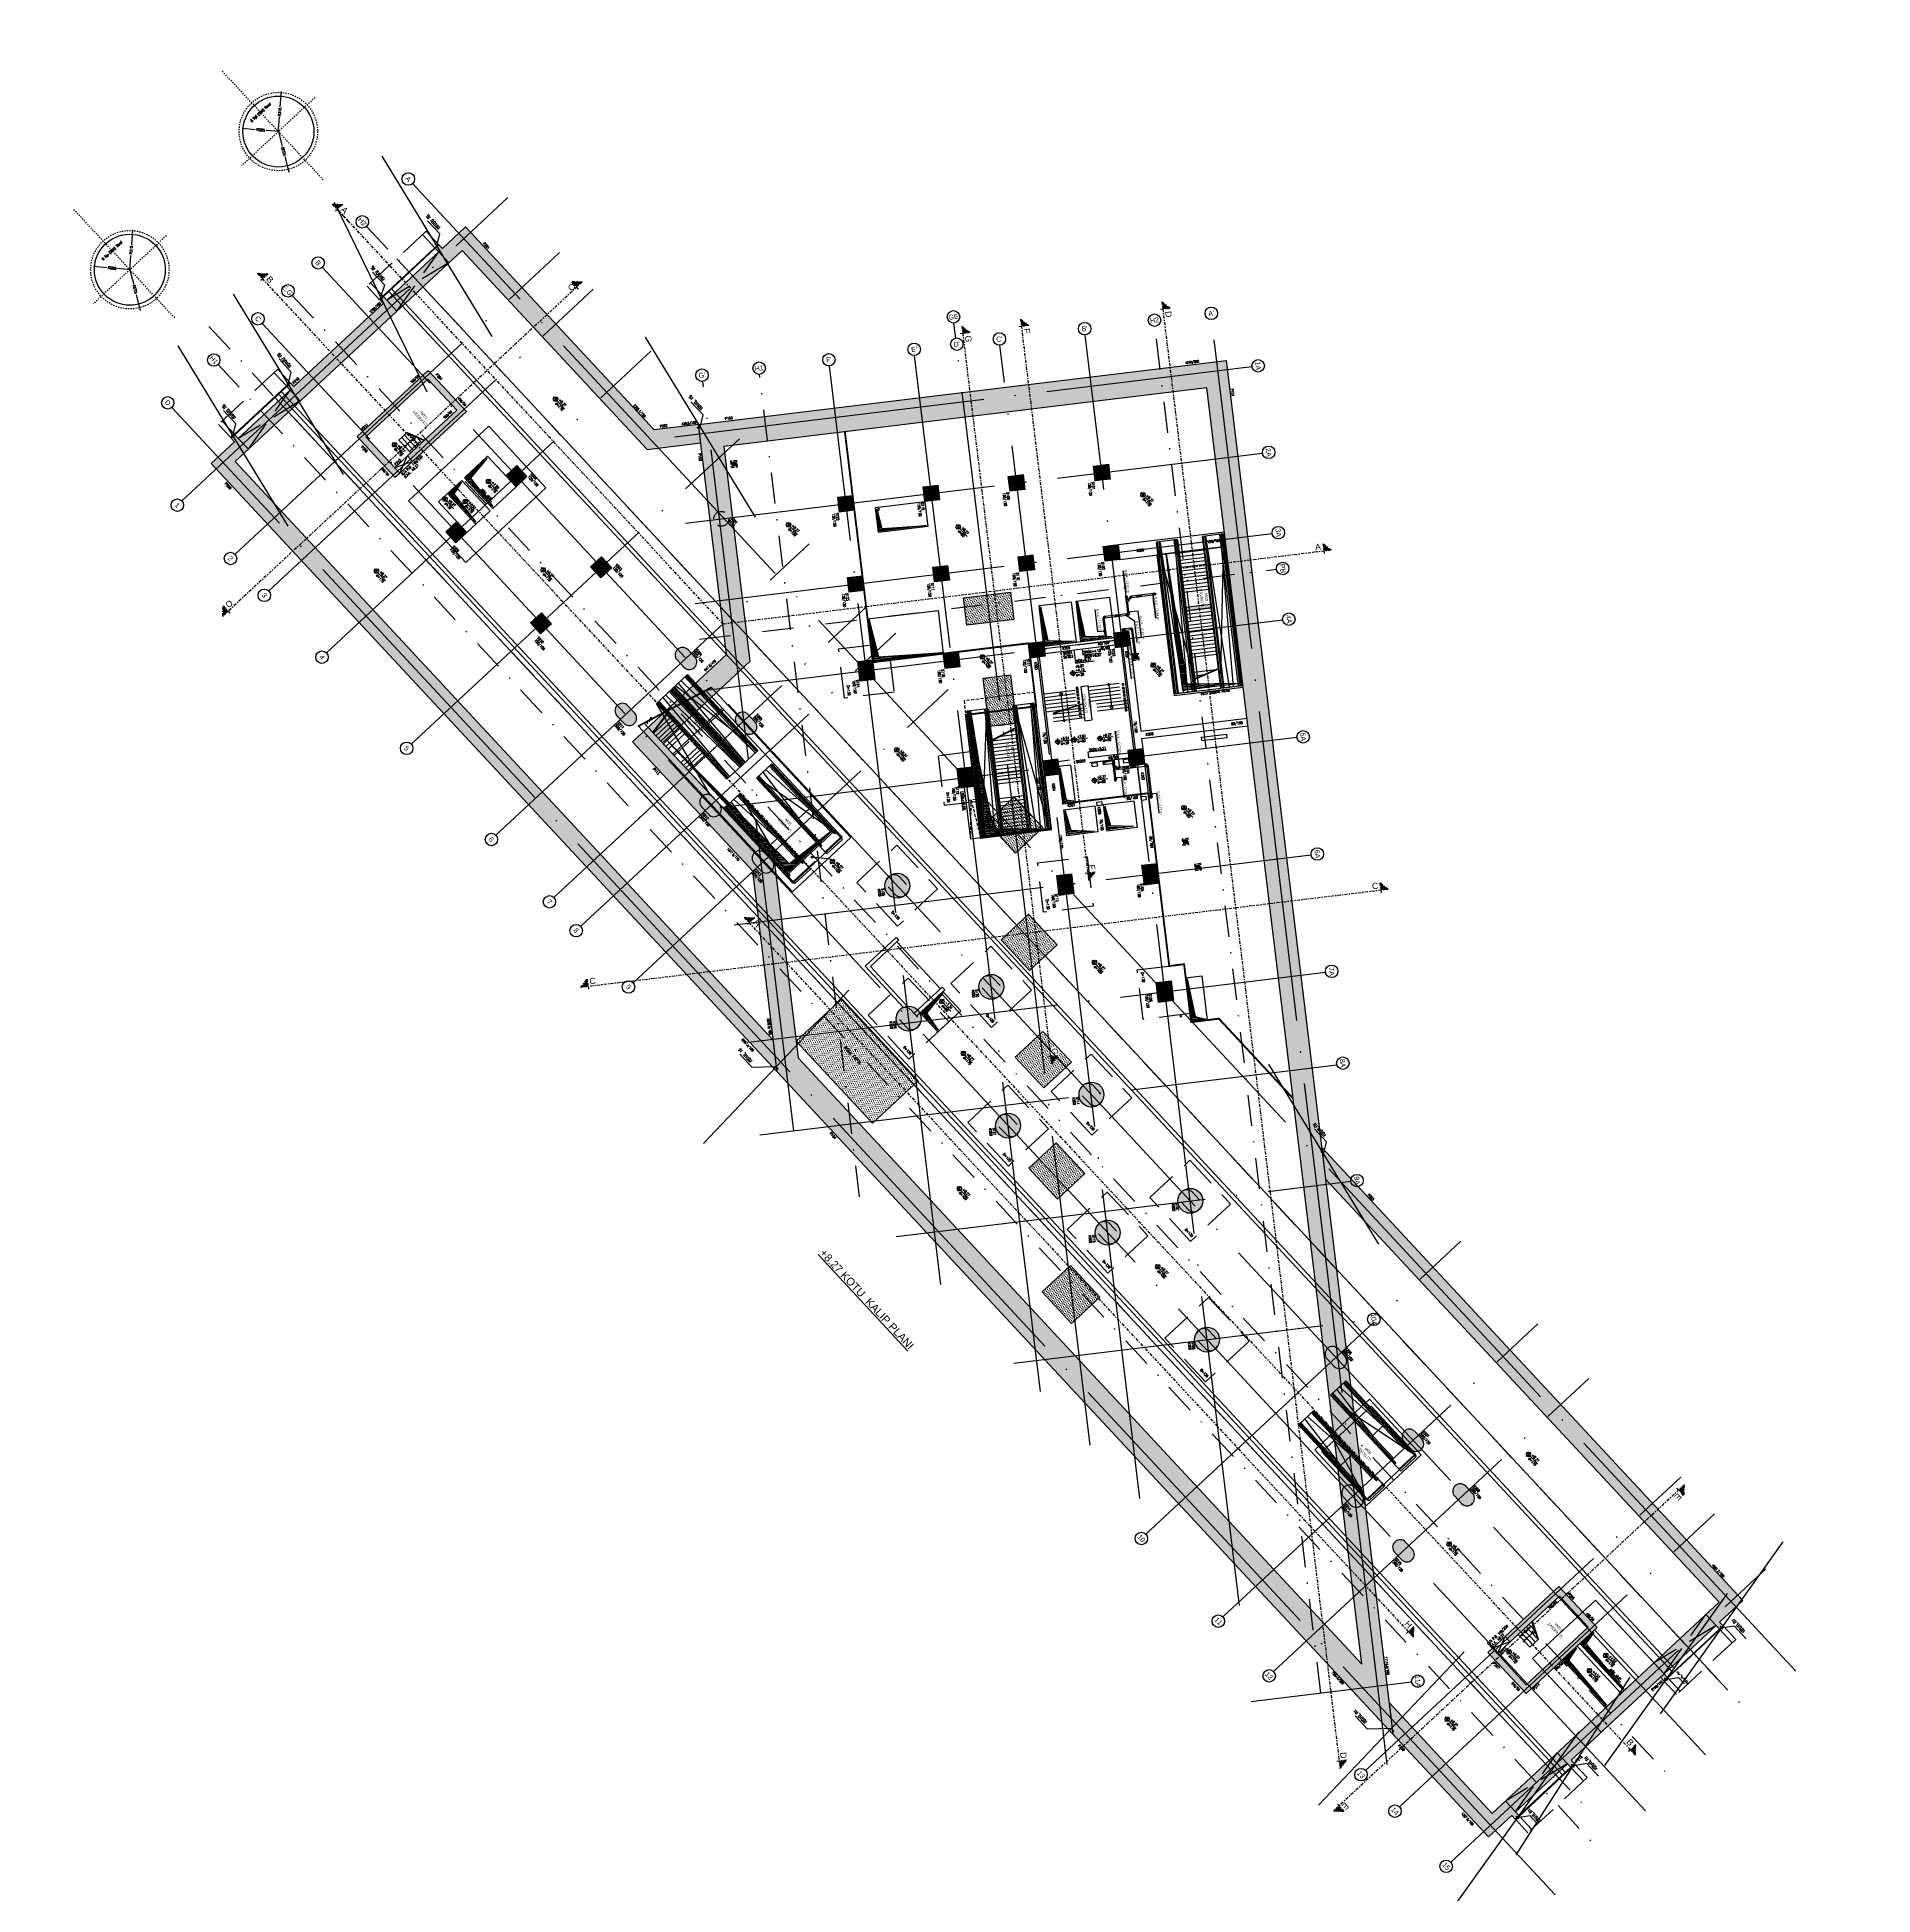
# Model space of a CAD drawing. Header units: millimetres. Extents: x 400382 to 401267, y 4543945 to 4544126.
# Drawn here: x 400381.6 to 400529.1, y 4543976.6 to 4544125.9 of the extents above; entities that cross this region are included whole.
import ezdxf
from ezdxf.enums import TextEntityAlignment as Align

# ---------------------------------------------------------------- set-up
doc = ezdxf.new("R2010")
doc.units = ezdxf.units.MM
for name, pattern in [('ACAD_ISO07W100', [3, 0, -3]), ('AKS', [3, 2.5, -0.25, 0, -0.25]), ('CENTER', [2, 1.25, -0.25, 0.25, -0.25]), ('CIZGI', [0.4, 0.25, -0.15]), ('CONTINU', [0]), ('DASHDOT2', [0.5, 0.25, -0.125, 0, -0.125]), ('HIDDEN', [0.375, 0.25, -0.125]), ('HIDDEN2', [4.7625, 3.175, -1.5875]), ('UUC-ST-KAL-I05-101-U-000$0$ACAD_ISO05W100', [33, 24, -3, 0, -3, 0, -3])]:
    doc.linetypes.add(name, pattern=pattern)
doc.layers.add('A-DETL', color=90, linetype='Continuous', lineweight=15)
for name, color, linetype in [('aks prota', 2, 'AKS'), ('boşluk prota', 2, 'Continuous'), ('boşluk taraması prota', 252, 'Continuous'), ('caks prota', 4, 'Continuous'), ('görünüş prota', 4, 'Continuous'), ('kesit prota', 1, 'Continuous'), ('kesit tarama prota', 252, 'Continuous'), ('kiriş boyutu prota', 6, 'Continuous'), ('kiriş prota', 6, 'Continuous'), ('kolon prota', 1, 'Continuous'), ('kolon tarama prota', 252, 'Continuous'), ('lkolon prota', 4, 'Continuous'), ('lperde prota', 4, 'Continuous'), ('merdiven prota', 2, 'Continuous'), ('metraj prota', 2, 'Continuous'), ('not prota', 2, 'Continuous'), ('not yazısı prota', 6, 'Continuous'), ('not çizgisi prota', 4, 'Continuous'), ('perde prota', 1, 'Continuous'), ('PRT-AL-TUNEL_EKSENI', 14, 'DASHDOT2'), ('PRT-MI-a_fit_drainage', 10, 'Continuous'), ('PRT-MI-ad_dim', 8, 'Continuous'), ('prt-s-taxis', 7, 'Continuous'), ('skesit prota', 7, 'Continuous'), ('st-s_kolon tarama', 252, 'Continuous'), ('st-s_level (kot)', 6, 'Continuous'), ('st-s_levelmark (kot işareti)', 4, 'Continuous'), ('st_s_not çizgisi', 4, 'CIZGI'), ('st_s_su tutucu', 2, 'Continuous'), ('st_s_ölçü', 4, 'Continuous'), ('taks prota', 7, 'Continuous'), ('temel prota', 6, 'Continuous'), ('tkesit prota', 7, 'Continuous'), ('tkolon prota', 6, 'Continuous'), ('tnot prota', 4, 'Continuous'), ('tperde prota', 6, 'Continuous'), ('tplan prota', 7, 'Continuous'), ('UUC-ST-KAL-I05-101-U-000$0$st_s_su tutucu', 2, 'Continuous'), ('ölçü prota', 4, 'Continuous')]:
    doc.layers.add(name, color=color, linetype=linetype)
doc.styles.add('Arial', font='Arial.ttf')
doc.styles.add('OLCU', font='romanstw.shx')
doc.styles.add('PRT-MI-a_Arial', font='Arial.ttf', dxfattribs={"height": 30})
doc.styles.add('Segoe UI Light_1', font='', dxfattribs={"height": 200})
doc.styles.get("Standard").update_dxf_attribs({"font": 'Arial.ttf'})
doc.styles.add('TAKS', font='Arial Unicode.ttf')
doc.styles.add('TEXT250', font='romanstw.shx', dxfattribs={"width": 0.8, "height": 25})
doc.styles.add('TKIRIS', font='romanstw.shx')
doc.styles.add('tkolon', font='romanstw.shx')
doc.styles.add('TNOT', font='romanstw.shx', dxfattribs={"width": 0.8, "height": 250})
doc.styles.get('Segoe UI Light_1').set_extended_font_data('Segoe UI Light')
doc.dimstyles.new('1-100', dxfattribs={"dimscale": 0.5, "dimtxt": 2, "dimasz": 7.5, "dimexe": 3, "dimexo": 5, "dimgap": 5, "dimtad": 3, "dimdec": 1, "dimlfac": 2, "dimzin": 9, "dimdsep": 46, "dimtxsty": 'Standard', "dimblk": 'OBLIQUE', "dimcen": 0.09, "dimclrd": 3, "dimclre": 3, "dimclrt": 1, "dimadec": 3, "dimazin": 0, "dimtfac": 1, "dimtdec": 1, "dimtofl": 0, "dimtmove": 0, "dimatfit": 3, "dimfxl": 4, "dimtolj": 1, "dimtzin": 0, "dimarcsym": 0})
doc.dimstyles.new('1-50', dxfattribs={"dimtxt": 10, "dimasz": 4, "dimexe": 4, "dimexo": 8, "dimgap": 4, "dimtad": 1, "dimdec": 1, "dimrnd": 0.05, "dimzin": 9, "dimdsep": 46, "dimtxsty": 'OLCU', "dimblk1": 'OBLIQUE', "dimblk2": 'OBLIQUE', "dimsah": 1, "dimcen": 2, "dimdle": 4, "dimclrd": 4, "dimclre": 4, "dimclrt": 3, "dimadec": 1, "dimazin": 0, "dimtfac": 1, "dimtdec": 1, "dimtix": 1, "dimtmove": 2, "dimatfit": 3, "dimldrblk": 'OBLIQUE', "dimfxl": 1, "dimtvp": 1, "dimtolj": 1, "dimtzin": 1, "dimarcsym": 0})
pattern_1 = [(312.923994, (399405.98143, 4544554.57553), (0.170302485, 0.049990168), [0, -0.15875])]

# ---------------------------------------------------------------- blocks, each defined once
blk = doc.blocks.new('yürüyen mer 4')
at = {"color": 253}
blk.add_line((53984, 3429), (53984, 3599), dxfattribs=at)
blk.add_lwpolyline([(52756, 3429), (52756, 3599)], dxfattribs=at)
at = {"layer": 'st_s_ölçü', "color": 252, "ltscale": 0.1}
for points in [[(52756, 3599), (53984, 3599)], [(52756, 3592), (53984, 3592)], [(53984, 3582), (52756, 3582)], [(52756, 3572), (53984, 3572)], [(52756, 3529), (53984, 3570)], [(53984, 3454), (52756, 3499)], [(52756, 3457), (53984, 3457)], [(53984, 3446), (52756, 3446)], [(52756, 3437), (53984, 3437)], [(53984, 3429), (52756, 3429)]]:
    blk.add_lwpolyline(points, dxfattribs=at)
blk = doc.blocks.new('A$C48E027B0')
at = {"color": 253}
blk.add_line((-2322, 34), (-2322, -136), dxfattribs=at)
blk.add_lwpolyline([(-1299, 34), (-1299, -136)], dxfattribs=at)
at = {"layer": 'st_s_ölçü', "color": 252, "ltscale": 0.1}
for points in [[(-2322, 34), (-1299, 34)], [(-1299, 26), (-2322, 26)], [(-2322, 16), (-1299, 16)], [(-1299, 6), (-2322, 6)], [(-2322, 6), (-1299, -36)], [(-1299, -66), (-2322, -107)], [(-1299, -109), (-2322, -109)], [(-2322, -119), (-1299, -119)], [(-1299, -129), (-2322, -129)], [(-1299, -136), (-2322, -136)]]:
    blk.add_lwpolyline(points, dxfattribs=at)
blk = doc.blocks.new('A$C5FA63770')
at = {"color": 253}
blk.add_lwpolyline([(-574, 269), (-574, 99)], dxfattribs=at)
at = {"layer": 'st_s_ölçü', "color": 252, "ltscale": 0.1}
blk.add_line((236, 99), (236, 269), dxfattribs=at)
for points in [[(-574, 99), (257, 99), (257, 269), (-574, 269)], [(-574, 261), (181, 261), (181, 252), (-574, 252)], [(-574, 241), (134, 241), (134, 252)], [(-574, 169), (-106, 126), (-106, 241), (-574, 199)], [(134, 269), (134, 261)], [(-574, 126), (134, 126), (134, 116)], [(-574, 106), (181, 106), (181, 116), (-574, 116)], [(134, 99), (134, 106)]]:
    blk.add_lwpolyline(points, dxfattribs=at)
blk = doc.blocks.new('Stair_Anotation')
at = {"color": 0, "style": 'PRT-MI-a_Arial'}
blk.add_attdef('M.ADI', text='', height=0.2, dxfattribs=at).set_placement((0, 0), align=Align.BOTTOM_CENTER)
blk.add_attdef('BAS.SAYI-(EN-RIHT)', text='', height=0.2, dxfattribs=at).set_placement((0, -0.08), align=Align.TOP_CENTER)
blk = doc.blocks.new('PLAN_KOT')
at = {"layer": 'st-s_levelmark (kot işareti)'}
h = blk.add_hatch(color=256, dxfattribs=at)
h.paths.add_polyline_path([(0, 18, 0.414214), (-18, 0), (0, 0)])
h.paths.add_polyline_path([(18, 0), (0, 0), (0, -18, 0.414214)])
for p, q in [((105, 0), (-25, 0)), ((0, 25), (0, -25))]:
    blk.add_line(p, q, dxfattribs=at)
blk.add_circle((0, 0), 17.5, dxfattribs=at)
at = {"layer": 'st-s_level (kot)', "color": 6, "style": 'OLCU', "width": 0.8}
for tag, p in [('KOT', (23, 10)), ('DÖŞEME_KALINLIĞI', (23, -28))]:
    blk.add_attdef(tag, p, '', height=20, dxfattribs=at)
blk = doc.blocks.new('*U88')
at = {"layer": 'metraj prota', "color": 4}
blk.add_lwpolyline([(-232, 0), (-210, 13), (-210, -13)], close=True, dxfattribs=at)
blk.add_lwpolyline([(0, 0), (-210, 0)], dxfattribs=at)
blk.add_circle((0, 0), 7.5, dxfattribs=at)
blk = doc.blocks.new('*U89')
at = {"layer": 'metraj prota', "color": 4}
blk.add_lwpolyline([(-203, 0), (-181, 13), (-181, -13)], close=True, dxfattribs=at)
blk.add_lwpolyline([(0, 0), (-181, 0)], dxfattribs=at)
blk.add_circle((0, 0), 7.5, dxfattribs=at)
blk = doc.blocks.new('_Oblique')
at = {"layer": 'st_s_ölçü', "lineweight": -2}
blk.add_line((-0.5, -0.5), (0.5, 0.5), dxfattribs=at)
blk = doc.blocks.new('*D49')
at = {"layer": 'Defpoints', "color": 0, "transparency": 16777216}
for p in [(-456, 110), (-266, -103)]:
    blk.add_point(p, dxfattribs=at)
at = {"layer": 'st_s_ölçü', "color": 4, "lineweight": -2, "transparency": 16777216}
for p, q in [((-461, 116), (-390, 36)), ((-260, -109), (-332, -29))]:
    blk.add_line(p, q, dxfattribs=at)
at = {"layer": 'st_s_ölçü', "color": 4, "lineweight": -2, "transparency": 16777216, "xscale": 8, "yscale": 8, "zscale": 8, "rotation": 131.8058995973175}
blk.add_blockref('_Oblique', (-456, 110), dxfattribs=at)
at = {"layer": 'st_s_ölçü', "color": 3, "transparency": 16777216, "insert": (-361, 3), "char_height": 20, "attachment_point": 5, "rotation": 311.8059, "style": 'OLCU'}
blk.add_mtext('\\A1;R285', dxfattribs=at)
blk = doc.blocks.new('*D50')
at = {"layer": 'Defpoints', "color": 0, "transparency": 16777216}
for p in [(-36, 113), (-266, -103)]:
    blk.add_point(p, dxfattribs=at)
at = {"layer": 'st_s_ölçü', "color": 4, "lineweight": -2, "transparency": 16777216}
for p, q in [((-31, 118), (-121, 34)), ((-272, -108), (-182, -24))]:
    blk.add_line(p, q, dxfattribs=at)
at = {"layer": 'st_s_ölçü', "color": 4, "lineweight": -2, "transparency": 16777216, "xscale": 8, "yscale": 8, "zscale": 8, "rotation": 43.24583088137385}
blk.add_blockref('_Oblique', (-36, 113), dxfattribs=at)
at = {"layer": 'st_s_ölçü', "color": 3, "transparency": 16777216, "insert": (-151, 5), "char_height": 20, "attachment_point": 5, "rotation": 43.2458, "style": 'OLCU'}
blk.add_mtext('\\A1;R315', dxfattribs=at)
blk = doc.blocks.new('*D51')
at = {"layer": 'Defpoints', "color": 0, "transparency": 16777216}
for p in [(-266, -103), (-421, -394)]:
    blk.add_point(p, dxfattribs=at)
at = {"layer": 'lkolon prota', "color": 4, "lineweight": -2, "transparency": 16777216}
for p, q in [((-262, -96), (-323, -210)), ((-425, -401), (-364, -287))]:
    blk.add_line(p, q, dxfattribs=at)
at = {"layer": 'lkolon prota', "color": 4, "lineweight": -2, "transparency": 16777216, "xscale": 8, "yscale": 8, "zscale": 8, "rotation": 241.9351701811658}
blk.add_blockref('_Oblique', (-421, -394), dxfattribs=at)
at = {"layer": 'lkolon prota', "color": 3, "transparency": 16777216, "insert": (-343, -248), "char_height": 20, "attachment_point": 5, "rotation": 61.9352, "style": 'OLCU'}
blk.add_mtext('\\A1;R330', dxfattribs=at)
blk = doc.blocks.new('*U90')
at = {"layer": 'metraj prota', "color": 4}
blk.add_lwpolyline([(-120, 0), (-98, 13), (-98, -13)], close=True, dxfattribs=at)
blk.add_lwpolyline([(0, 0), (-98, 0)], dxfattribs=at)
blk.add_circle((0, 0), 7.5, dxfattribs=at)
blk = doc.blocks.new('ym4')
at = {"color": 253}
blk.add_line((53416, 3429), (53416, 3599), dxfattribs=at)
blk.add_lwpolyline([(52584, 3429), (52584, 3599)], dxfattribs=at)
at = {"layer": 'st_s_ölçü', "color": 252, "ltscale": 0.1}
for points in [[(52584, 3599), (53416, 3599)], [(52584, 3592), (53416, 3592)], [(53416, 3582), (52584, 3582)], [(52584, 3572), (53416, 3572)], [(52584, 3529), (53416, 3570)], [(53416, 3457), (52584, 3499)], [(52584, 3457), (53416, 3457)], [(53416, 3446), (52584, 3446)], [(52584, 3437), (53416, 3437)], [(53416, 3429), (52584, 3429)]]:
    blk.add_lwpolyline(points, dxfattribs=at)
blk = doc.blocks.new('D')
at = {"layer": 'st_s_su tutucu', "linetype": 'CONTINU', "ltscale": 0.2}
for p, q in [((-39988, 52508), (-39993, 52508)), ((-39993, 52508), (-39993, 52507)), ((-39993, 52507), (-39991, 52506)), ((-39993, 52449), (-39991, 52450)), ((-39993, 52448), (-39993, 52449)), ((-39988, 52448), (-39993, 52448)), ((-39991, 52499), (-39992, 52499)), ((-39992, 52499), (-39992, 52498)), ((-39992, 52498), (-39991, 52498)), ((-39991, 52489), (-39992, 52489)), ((-39992, 52489), (-39992, 52488)), ((-39992, 52488), (-39991, 52488)), ((-39991, 52479), (-39992, 52479)), ((-39992, 52479), (-39992, 52478)), ((-39992, 52478), (-39991, 52478)), ((-39992, 52468), (-39992, 52469)), ((-39992, 52469), (-39991, 52469)), ((-39991, 52468), (-39992, 52468)), ((-39992, 52458), (-39992, 52459)), ((-39992, 52459), (-39991, 52459)), ((-39991, 52458), (-39992, 52458)), ((-39991, 52506), (-39991, 52499)), ((-39991, 52498), (-39991, 52489)), ((-39991, 52488), (-39991, 52479)), ((-39991, 52469), (-39991, 52478)), ((-39991, 52459), (-39991, 52468)), ((-39991, 52450), (-39991, 52458)), ((-39990, 52506), (-39988, 52507)), ((-39990, 52499), (-39990, 52506)), ((-39989, 52499), (-39990, 52499)), ((-39990, 52489), (-39990, 52498)), ((-39990, 52498), (-39989, 52498)), ((-39989, 52489), (-39990, 52489)), ((-39990, 52479), (-39990, 52488)), ((-39990, 52488), (-39989, 52488)), ((-39989, 52479), (-39990, 52479)), ((-39990, 52478), (-39989, 52478)), ((-39990, 52478), (-39990, 52469)), ((-39990, 52469), (-39989, 52469)), ((-39989, 52468), (-39990, 52468)), ((-39990, 52468), (-39990, 52459)), ((-39990, 52459), (-39989, 52459)), ((-39989, 52458), (-39990, 52458)), ((-39990, 52458), (-39990, 52450)), ((-39990, 52450), (-39988, 52449)), ((-39989, 52498), (-39989, 52499)), ((-39989, 52488), (-39989, 52489)), ((-39989, 52478), (-39989, 52479)), ((-39989, 52469), (-39989, 52468)), ((-39989, 52459), (-39989, 52458)), ((-39988, 52507), (-39988, 52508)), ((-39988, 52449), (-39988, 52448))]:
    blk.add_line(p, q, dxfattribs=at)
blk = doc.blocks.new('YER SUZGECI_20x20')
at = {"color": 2}
blk.add_lwpolyline([(-20, 0), (0, 0), (0, 20), (-20, 20)], close=True, dxfattribs=at)
for points in [[(0, 20), (-20, 0)], [(-20, 20), (0, 0)]]:
    blk.add_lwpolyline(points, dxfattribs=at)
blk.add_circle((-10, 10), 7, dxfattribs=at)
blk = doc.blocks.new('*U91')
at = {"layer": 'metraj prota', "color": 4}
blk.add_lwpolyline([(-120, 0), (-97, 13), (-97, -13)], close=True, dxfattribs=at)
blk.add_lwpolyline([(0, 0), (-97, 0)], dxfattribs=at)
blk.add_circle((0, 0), 7.5, dxfattribs=at)
blk = doc.blocks.new('+8.27 mekanik')
at = {"layer": 'kolon tarama prota'}
for points in [[(19225, 171739), (19375, 171720), (19375, 171759)], [(19225, 170411), (19147, 170528), (19195, 170528), (19195, 170811), (19255, 170811), (19255, 170528), (19303, 170528)], [(19339, 169597), (19189, 169617), (19189, 169578)], [(20401, 169597), (20421, 169747), (20382, 169747)], [(20590, 168530), (20512, 168647), (20560, 168647), (20560, 168930), (20620, 168930), (20620, 168647), (20668, 168647)], [(20590, 169360), (20702, 169461), (20672, 169487)], [(21771, 169204), (21921, 169184), (21921, 169224)], [(22710, 169744), (22827, 169822), (22827, 169774), (23110, 169774), (23110, 169714), (22827, 169714), (22827, 169666)], [(23842, 169744), (23823, 169594), (23862, 169594)], [(32779, 168277), (32701, 168394), (32749, 168394), (32749, 168677), (32809, 168677), (32809, 168394), (32857, 168394)], [(33922, 169643), (34039, 169721), (34039, 169673), (34322, 169673), (34322, 169613), (34039, 169613), (34039, 169565)], [(35123, 169643), (35143, 169793), (35103, 169793)], [(21310, 167572), (21193, 167494), (21193, 167542), (20910, 167542), (20910, 167602), (21193, 167602), (21193, 167650)], [(21697, 167572), (21677, 167422), (21717, 167422)], [(32779, 167409), (32629, 167429), (32629, 167390)], [(32835, 166953), (32952, 167031), (32952, 166983), (33235, 166983), (33235, 166923), (32952, 166923), (32952, 166875)], [(33512, 166953), (33532, 167103), (33492, 167103)]]:
    blk.add_hatch(color=256, dxfattribs=at).paths.add_polyline_path(points, flags=0)
for p, q in [((19161, 171811), (19161, 171766)), ((19166, 171766), (19166, 170049)), ((19375, 171759), (19225, 171739)), ((19225, 171739), (19375, 171720)), ((19225, 171739), (21154, 171739)), ((19284, 170049), (19284, 171766)), ((19289, 171766), (19289, 171811)), ((19375, 171720), (19375, 171759)), ((21154, 171739), (19514, 171739)), ((39432, 172095), (39132, 172095)), ((39132, 172095), (39132, 171795)), ((39132, 171795), (39132, 172095)), ((39132, 172095), (39432, 172095)), ((39132, 172095), (39132, 172095)), ((39132, 171795), (39432, 171795)), ((39432, 171795), (39132, 171795)), ((39132, 171795), (39132, 171795)), ((39162, 171950), (39142, 171950)), ((39142, 171950), (39162, 171950)), ((39142, 171950), (39142, 171950)), ((39142, 171940), (39162, 171940)), ((39162, 171940), (39142, 171940)), ((39142, 171940), (39142, 171940)), ((39162, 171950), (39162, 171950)), ((39162, 171940), (39162, 171940)), ((39208, 171950), (39188, 171950)), ((39188, 171950), (39208, 171950)), ((39188, 171950), (39188, 171950)), ((39188, 171940), (39208, 171940)), ((39208, 171940), (39188, 171940)), ((39188, 171940), (39188, 171940)), ((39208, 171950), (39208, 171950)), ((39208, 171940), (39208, 171940)), ((39253, 171950), (39233, 171950)), ((39233, 171950), (39253, 171950)), ((39233, 171950), (39233, 171950)), ((39233, 171940), (39253, 171940)), ((39253, 171940), (39233, 171940)), ((39233, 171940), (39233, 171940)), ((39253, 171950), (39253, 171950)), ((39253, 171940), (39253, 171940)), ((39277, 172085), (39277, 172065)), ((39277, 172065), (39277, 172085)), ((39277, 172085), (39277, 172085)), ((39277, 172065), (39277, 172065)), ((39277, 172040), (39277, 172020)), ((39277, 172020), (39277, 172040)), ((39277, 172040), (39277, 172040)), ((39277, 172020), (39277, 172020)), ((39277, 171995), (39277, 171975)), ((39277, 171975), (39277, 171995)), ((39277, 171995), (39277, 171995)), ((39277, 171975), (39277, 171975)), ((39277, 171915), (39277, 171895)), ((39277, 171895), (39277, 171915)), ((39277, 171915), (39277, 171915)), ((39277, 171895), (39277, 171895)), ((39277, 171870), (39277, 171850)), ((39277, 171850), (39277, 171870)), ((39277, 171870), (39277, 171870)), ((39277, 171850), (39277, 171850)), ((39277, 171825), (39277, 171805)), ((39277, 171805), (39277, 171825)), ((39277, 171825), (39277, 171825)), ((39277, 171805), (39277, 171805)), ((39287, 172065), (39287, 172085)), ((39287, 172085), (39287, 172065)), ((39287, 172085), (39287, 172085)), ((39287, 172065), (39287, 172065)), ((39287, 172020), (39287, 172040)), ((39287, 172040), (39287, 172020)), ((39287, 172040), (39287, 172040)), ((39287, 172020), (39287, 172020)), ((39287, 171975), (39287, 171995)), ((39287, 171995), (39287, 171975)), ((39287, 171995), (39287, 171995)), ((39287, 171975), (39287, 171975)), ((39287, 171895), (39287, 171915)), ((39287, 171915), (39287, 171895)), ((39287, 171915), (39287, 171915)), ((39287, 171895), (39287, 171895)), ((39287, 171850), (39287, 171870)), ((39287, 171870), (39287, 171850)), ((39287, 171870), (39287, 171870)), ((39287, 171850), (39287, 171850)), ((39287, 171805), (39287, 171825)), ((39287, 171825), (39287, 171805)), ((39287, 171825), (39287, 171825)), ((39287, 171805), (39287, 171805)), ((39332, 171950), (39312, 171950)), ((39312, 171950), (39332, 171950)), ((39312, 171950), (39312, 171950)), ((39312, 171940), (39332, 171940)), ((39332, 171940), (39312, 171940)), ((39312, 171940), (39312, 171940)), ((39332, 171950), (39332, 171950)), ((39332, 171940), (39332, 171940)), ((39377, 171950), (39357, 171950)), ((39357, 171950), (39377, 171950)), ((39357, 171950), (39357, 171950)), ((39357, 171940), (39377, 171940)), ((39377, 171940), (39357, 171940)), ((39357, 171940), (39357, 171940)), ((39377, 171950), (39377, 171950)), ((39377, 171940), (39377, 171940)), ((39422, 171950), (39402, 171950)), ((39402, 171950), (39422, 171950)), ((39402, 171950), (39402, 171950)), ((39402, 171940), (39422, 171940)), ((39422, 171940), (39402, 171940)), ((39402, 171940), (39402, 171940)), ((39422, 171950), (39422, 171950)), ((39422, 171940), (39422, 171940)), ((39432, 171795), (39432, 172095)), ((39432, 172095), (39432, 171795)), ((39432, 172095), (39432, 172095)), ((39432, 171795), (39432, 171795)), ((41570, 172846), (41270, 172846)), ((41270, 172846), (41270, 172546)), ((41270, 172546), (41270, 172846)), ((41270, 172846), (41570, 172846)), ((41270, 172846), (41270, 172846)), ((41270, 172546), (41570, 172546)), ((41570, 172546), (41270, 172546)), ((41270, 172546), (41270, 172546)), ((41300, 172701), (41280, 172701)), ((41280, 172701), (41300, 172701)), ((41280, 172701), (41280, 172701)), ((41280, 172691), (41300, 172691)), ((41300, 172691), (41280, 172691)), ((41280, 172691), (41280, 172691)), ((41300, 172701), (41300, 172701)), ((41300, 172691), (41300, 172691)), ((41345, 172701), (41325, 172701)), ((41325, 172701), (41345, 172701)), ((41325, 172701), (41325, 172701)), ((41325, 172691), (41345, 172691)), ((41345, 172691), (41325, 172691)), ((41325, 172691), (41325, 172691)), ((41345, 172701), (41345, 172701)), ((41345, 172691), (41345, 172691)), ((41390, 172701), (41370, 172701)), ((41370, 172701), (41390, 172701)), ((41370, 172701), (41370, 172701)), ((41370, 172691), (41390, 172691)), ((41390, 172691), (41370, 172691)), ((41370, 172691), (41370, 172691)), ((41390, 172701), (41390, 172701)), ((41390, 172691), (41390, 172691)), ((41415, 172835), (41415, 172815)), ((41415, 172815), (41415, 172835)), ((41415, 172835), (41415, 172835)), ((41415, 172815), (41415, 172815)), ((41415, 172790), (41415, 172770)), ((41415, 172770), (41415, 172790)), ((41415, 172790), (41415, 172790)), ((41415, 172770), (41415, 172770)), ((41415, 172745), (41415, 172725)), ((41415, 172725), (41415, 172745)), ((41415, 172745), (41415, 172745)), ((41415, 172725), (41415, 172725)), ((41415, 172666), (41415, 172646)), ((41415, 172646), (41415, 172666)), ((41415, 172666), (41415, 172666)), ((41415, 172646), (41415, 172646)), ((41415, 172621), (41415, 172601)), ((41415, 172601), (41415, 172621)), ((41415, 172621), (41415, 172621)), ((41415, 172601), (41415, 172601)), ((41415, 172576), (41415, 172556)), ((41415, 172556), (41415, 172576)), ((41415, 172576), (41415, 172576)), ((41415, 172556), (41415, 172556)), ((41425, 172815), (41425, 172835)), ((41425, 172835), (41425, 172815)), ((41425, 172835), (41425, 172835)), ((41425, 172815), (41425, 172815)), ((41425, 172770), (41425, 172790)), ((41425, 172790), (41425, 172770)), ((41425, 172790), (41425, 172790)), ((41425, 172770), (41425, 172770)), ((41425, 172725), (41425, 172745)), ((41425, 172745), (41425, 172725)), ((41425, 172745), (41425, 172745)), ((41425, 172725), (41425, 172725)), ((41425, 172646), (41425, 172666)), ((41425, 172666), (41425, 172646)), ((41425, 172666), (41425, 172666)), ((41425, 172646), (41425, 172646)), ((41425, 172601), (41425, 172621)), ((41425, 172621), (41425, 172601)), ((41425, 172621), (41425, 172621)), ((41425, 172601), (41425, 172601)), ((41425, 172556), (41425, 172576)), ((41425, 172576), (41425, 172556)), ((41425, 172576), (41425, 172576)), ((41425, 172556), (41425, 172556)), ((41470, 172701), (41449, 172701)), ((41449, 172701), (41470, 172701)), ((41449, 172701), (41449, 172701)), ((41449, 172691), (41470, 172691)), ((41470, 172691), (41449, 172691)), ((41449, 172691), (41449, 172691)), ((41470, 172701), (41470, 172701)), ((41470, 172691), (41470, 172691)), ((41515, 172701), (41495, 172701)), ((41495, 172701), (41515, 172701)), ((41495, 172701), (41495, 172701)), ((41495, 172691), (41515, 172691)), ((41515, 172691), (41495, 172691)), ((41495, 172691), (41495, 172691)), ((41515, 172701), (41515, 172701)), ((41515, 172691), (41515, 172691)), ((41560, 172701), (41540, 172701)), ((41540, 172701), (41560, 172701)), ((41540, 172701), (41540, 172701)), ((41540, 172691), (41560, 172691)), ((41560, 172691), (41540, 172691)), ((41540, 172691), (41540, 172691)), ((41560, 172701), (41560, 172701)), ((41560, 172691), (41560, 172691)), ((41570, 172546), (41570, 172846)), ((41570, 172846), (41570, 172546)), ((41570, 172846), (41570, 172846)), ((41570, 172546), (41570, 172546)), ((19195, 170528), (19147, 170528)), ((19147, 170528), (19225, 170411)), ((19195, 170528), (19147, 170528)), ((19147, 170528), (19225, 170411)), ((19255, 170811), (19195, 170811)), ((19195, 170811), (19195, 170528)), ((19255, 170811), (19195, 170811)), ((19195, 170528), (19195, 170811)), ((19225, 170411), (19303, 170528)), ((19303, 170528), (19225, 170411)), ((19255, 170528), (19255, 170811)), ((19255, 170528), (19255, 170811)), ((19303, 170528), (19255, 170528)), ((19255, 170528), (19303, 170528)), ((20401, 170374), (22593, 170374)), ((20401, 169597), (20401, 170374)), ((17078, 169597), (18796, 169597)), ((19339, 169597), (17078, 169597)), ((19153, 169661), (19153, 169661)), ((19153, 169534), (19153, 169534)), ((19161, 170049), (19161, 170004)), ((19339, 169597), (19189, 169617)), ((19189, 169617), (19189, 169578)), ((19189, 169578), (19339, 169597)), ((19219, 169864), (19251, 169833)), ((19296, 169661), (19251, 169661)), ((19251, 169534), (19296, 169534)), ((19254, 169836), (19395, 169696)), ((19289, 170004), (19289, 170049)), ((19368, 169656), (19296, 169656)), ((19296, 169538), (19368, 169538)), ((19341, 169923), (19309, 169954)), ((19478, 169779), (19337, 169920)), ((19413, 169661), (19368, 169661)), ((19368, 169534), (19413, 169534)), ((19391, 169692), (19423, 169661)), ((19438, 169655), (19413, 169655)), ((19413, 169540), (19610, 169540)), ((19427, 169665), (19438, 169655)), ((19513, 169751), (19481, 169782)), ((19600, 169655), (19508, 169746)), ((19610, 169655), (19600, 169655)), ((19654, 169661), (19610, 169661)), ((19616, 169638), (19610, 169644)), ((19610, 169632), (19610, 169631)), ((19610, 169534), (19654, 169534)), ((20447, 169656), (19654, 169656)), ((19654, 169538), (20447, 169538)), ((20421, 169747), (20382, 169747)), ((20382, 169747), (20401, 169597)), ((20401, 169597), (20421, 169747)), ((20491, 169661), (20447, 169661)), ((20447, 169534), (20491, 169534)), ((20560, 168647), (20512, 168647)), ((20512, 168647), (20590, 168530)), ((20560, 168647), (20512, 168647)), ((20512, 168647), (20590, 168530)), ((20526, 169499), (20526, 169455)), ((20531, 169455), (20531, 167715)), ((20620, 168930), (20560, 168930)), ((20560, 168930), (20560, 168647)), ((20620, 168930), (20560, 168930)), ((20560, 168647), (20560, 168930)), ((20590, 169360), (21129, 169997)), ((20672, 169487), (20590, 169360)), ((20590, 169360), (20702, 169461)), ((20590, 168530), (20668, 168647)), ((20668, 168647), (20590, 168530)), ((20620, 168647), (20620, 168930)), ((20620, 168647), (20620, 168930)), ((20668, 168647), (20620, 168647)), ((20620, 168647), (20668, 168647)), ((20649, 167715), (20649, 169455)), ((20653, 169455), (20653, 169499)), ((20702, 169461), (20672, 169487)), ((21129, 169997), (22909, 169997)), ((21707, 169646), (21707, 169601)), ((21707, 169148), (21707, 169103)), ((21712, 169601), (21712, 169148)), ((21921, 169224), (21771, 169204)), ((21771, 169204), (21921, 169184)), ((21771, 169204), (23752, 169204)), ((21830, 169148), (21830, 169601)), ((21834, 169601), (21834, 169646)), ((21834, 169103), (21834, 169148)), ((21913, 169808), (21869, 169808)), ((21869, 169681), (21913, 169681)), ((23925, 169803), (21913, 169803)), ((21913, 169685), (23925, 169685)), ((21921, 169184), (21921, 169224)), ((23752, 169204), (22023, 169204)), ((22827, 169822), (22710, 169744)), ((22827, 169822), (22710, 169744)), ((22710, 169744), (22827, 169666)), ((22827, 169666), (22710, 169744)), ((22827, 169774), (22827, 169822)), ((22827, 169774), (22827, 169822)), ((23110, 169774), (22827, 169774)), ((22827, 169774), (23110, 169774)), ((22827, 169666), (22827, 169714)), ((22827, 169714), (23110, 169714)), ((22827, 169714), (23110, 169714)), ((22827, 169714), (22827, 169666)), ((23110, 169714), (23110, 169774)), ((23110, 169714), (23110, 169774)), ((23842, 169744), (23823, 169594)), ((23823, 169594), (23862, 169594)), ((23862, 169594), (23842, 169744)), ((23842, 169744), (23842, 169189)), ((23842, 169189), (25759, 169189)), ((24218, 169894), (23918, 169894)), ((23918, 169894), (23918, 169594)), ((23918, 169594), (23918, 169894)), ((23918, 169894), (24218, 169894)), ((23918, 169894), (23918, 169894)), ((23918, 169594), (24218, 169594)), ((24218, 169594), (23918, 169594)), ((23918, 169594), (23918, 169594)), ((23969, 169808), (23925, 169808)), ((23925, 169681), (23969, 169681)), ((23948, 169749), (23928, 169749)), ((23928, 169749), (23948, 169749)), ((23928, 169749), (23928, 169749)), ((23928, 169739), (23948, 169739)), ((23948, 169739), (23928, 169739)), ((23928, 169739), (23928, 169739)), ((23948, 169749), (23948, 169749)), ((23948, 169739), (23948, 169739)), ((23993, 169749), (23973, 169749)), ((23973, 169749), (23993, 169749)), ((23973, 169749), (23973, 169749)), ((23973, 169739), (23993, 169739)), ((23993, 169739), (23973, 169739)), ((23973, 169739), (23973, 169739)), ((23993, 169749), (23993, 169749)), ((23993, 169739), (23993, 169739)), ((24038, 169749), (24018, 169749)), ((24018, 169749), (24038, 169749)), ((24018, 169749), (24018, 169749)), ((24018, 169739), (24038, 169739)), ((24038, 169739), (24018, 169739)), ((24018, 169739), (24018, 169739)), ((24038, 169749), (24038, 169749)), ((24038, 169739), (24038, 169739)), ((24063, 169884), (24063, 169864)), ((24063, 169864), (24063, 169884)), ((24063, 169884), (24063, 169884)), ((24063, 169864), (24063, 169864)), ((24063, 169839), (24063, 169819)), ((24063, 169819), (24063, 169839)), ((24063, 169839), (24063, 169839)), ((24063, 169819), (24063, 169819)), ((24063, 169794), (24063, 169774)), ((24063, 169774), (24063, 169794)), ((24063, 169794), (24063, 169794)), ((24063, 169774), (24063, 169774)), ((24063, 169715), (24063, 169695)), ((24063, 169695), (24063, 169715)), ((24063, 169715), (24063, 169715)), ((24063, 169695), (24063, 169695)), ((24063, 169670), (24063, 169649)), ((24063, 169649), (24063, 169670)), ((24063, 169670), (24063, 169670)), ((24063, 169649), (24063, 169649)), ((24063, 169624), (24063, 169604)), ((24063, 169604), (24063, 169624)), ((24063, 169624), (24063, 169624)), ((24063, 169604), (24063, 169604)), ((24073, 169864), (24073, 169884)), ((24073, 169884), (24073, 169864)), ((24073, 169884), (24073, 169884)), ((24073, 169864), (24073, 169864)), ((24073, 169819), (24073, 169839)), ((24073, 169839), (24073, 169819)), ((24073, 169839), (24073, 169839)), ((24073, 169819), (24073, 169819)), ((24073, 169774), (24073, 169794)), ((24073, 169794), (24073, 169774)), ((24073, 169794), (24073, 169794)), ((24073, 169774), (24073, 169774)), ((24073, 169695), (24073, 169715)), ((24073, 169715), (24073, 169695)), ((24073, 169715), (24073, 169715)), ((24073, 169695), (24073, 169695)), ((24073, 169649), (24073, 169670)), ((24073, 169670), (24073, 169649)), ((24073, 169670), (24073, 169670)), ((24073, 169649), (24073, 169649)), ((24073, 169604), (24073, 169624)), ((24073, 169624), (24073, 169604)), ((24073, 169624), (24073, 169624)), ((24073, 169604), (24073, 169604)), ((24117, 169749), (24097, 169749)), ((24097, 169749), (24117, 169749)), ((24097, 169749), (24097, 169749)), ((24097, 169739), (24117, 169739)), ((24117, 169739), (24097, 169739)), ((24097, 169739), (24097, 169739)), ((24117, 169749), (24117, 169749)), ((24117, 169739), (24117, 169739)), ((24163, 169749), (24142, 169749)), ((24142, 169749), (24163, 169749)), ((24142, 169749), (24142, 169749)), ((24142, 169739), (24163, 169739)), ((24163, 169739), (24142, 169739)), ((24142, 169739), (24142, 169739)), ((24163, 169749), (24163, 169749)), ((24163, 169739), (24163, 169739)), ((24208, 169749), (24188, 169749)), ((24188, 169749), (24208, 169749)), ((24188, 169749), (24188, 169749)), ((24188, 169739), (24208, 169739)), ((24208, 169739), (24188, 169739)), ((24188, 169739), (24188, 169739)), ((24208, 169749), (24208, 169749)), ((24208, 169739), (24208, 169739)), ((24218, 169594), (24218, 169894)), ((24218, 169894), (24218, 169594)), ((24218, 169894), (24218, 169894)), ((24218, 169594), (24218, 169594)), ((32703, 169536), (32703, 169474)), ((32707, 169474), (32707, 167325)), ((32809, 168677), (32749, 168677)), ((32749, 168677), (32749, 168394)), ((32809, 168677), (32749, 168677)), ((32749, 168394), (32749, 168677)), ((32809, 168394), (32809, 168677)), ((32809, 168394), (32809, 168677)), ((32851, 167325), (32851, 169474)), ((32854, 169474), (32854, 169536)), ((32947, 169718), (32885, 169718)), ((32885, 169567), (32947, 169567)), ((35214, 169715), (32947, 169715)), ((32947, 169571), (35214, 169571)), ((34039, 169721), (33922, 169643)), ((34039, 169721), (33922, 169643)), ((33922, 169643), (34039, 169565)), ((34039, 169565), (33922, 169643)), ((34039, 169673), (34039, 169721)), ((34039, 169673), (34039, 169721)), ((34322, 169673), (34039, 169673)), ((34039, 169673), (34322, 169673)), ((34039, 169565), (34039, 169613)), ((34039, 169613), (34322, 169613)), ((34039, 169613), (34322, 169613)), ((34039, 169613), (34039, 169565)), ((34322, 169613), (34322, 169673)), ((34322, 169613), (34322, 169673)), ((35143, 169793), (35103, 169793)), ((35103, 169793), (35123, 169643)), ((35123, 170092), (36740, 170092)), ((35123, 169643), (35123, 170092)), ((35123, 169643), (35143, 169793)), ((35277, 169718), (35214, 169718)), ((35214, 169567), (35277, 169567)), ((35383, 169718), (35383, 169718)), ((35383, 169567), (35383, 169567)), ((20526, 167715), (20526, 167670)), ((20653, 167670), (20653, 167715)), ((20733, 167636), (20688, 167636)), ((20688, 167508), (20733, 167508)), ((21732, 167631), (20733, 167631)), ((20733, 167513), (21732, 167513)), ((21193, 167602), (20910, 167602)), ((20910, 167602), (20910, 167542)), ((21193, 167602), (20910, 167602)), ((20910, 167602), (20910, 167542)), ((20910, 167542), (21193, 167542)), ((21193, 167542), (20910, 167542)), ((21310, 167572), (21193, 167650)), ((21193, 167650), (21193, 167602)), ((21193, 167650), (21310, 167572)), ((21193, 167602), (21193, 167650)), ((21193, 167494), (21310, 167572)), ((21193, 167494), (21310, 167572)), ((21193, 167542), (21193, 167494)), ((21193, 167542), (21193, 167494)), ((21697, 167572), (21677, 167422)), ((21677, 167422), (21717, 167422)), ((21717, 167422), (21697, 167572)), ((21697, 167572), (21697, 166994)), ((21776, 167636), (21732, 167636)), ((21732, 167508), (21776, 167508)), ((21902, 167636), (21871, 167636)), ((21871, 167508), (21902, 167508)), ((21954, 167631), (21902, 167631)), ((21902, 167513), (21954, 167513)), ((21985, 167636), (21954, 167636)), ((21954, 167508), (21985, 167508)), ((22075, 167629), (21985, 167629)), ((21985, 167515), (22075, 167515)), ((22081, 167529), (22081, 167615)), ((29770, 167409), (31489, 167409)), ((32779, 167409), (29770, 167409)), ((32637, 167156), (32576, 167095)), ((32779, 167409), (32629, 167429)), ((32629, 167429), (32629, 167390)), ((32629, 167390), (32779, 167409)), ((32679, 167203), (32634, 167159)), ((32749, 168394), (32701, 168394)), ((32701, 168394), (32779, 168277)), ((32749, 168394), (32701, 168394)), ((32701, 168394), (32779, 168277)), ((32703, 167325), (32703, 167263)), ((32779, 168277), (32857, 168394)), ((32857, 168394), (32779, 168277)), ((32857, 168394), (32809, 168394)), ((32809, 168394), (32857, 168394)), ((32854, 167263), (32854, 167325)), ((33512, 167460), (35195, 167460)), ((33512, 166953), (33512, 167460)), ((21697, 166994), (19882, 166994)), ((32230, 166996), (32230, 166910)), ((32325, 167010), (32243, 167010)), ((32243, 166896), (32325, 166896)), ((32371, 167029), (32309, 167029)), ((32309, 166878), (32371, 166878)), ((32357, 167017), (32325, 167017)), ((32325, 166890), (32357, 166890)), ((32400, 167012), (32357, 167012)), ((32357, 166894), (32400, 166894)), ((32407, 167025), (32371, 167025)), ((32371, 166881), (32407, 166881)), ((32431, 167017), (32400, 167017)), ((32400, 166890), (32431, 166890)), ((32470, 167029), (32407, 167029)), ((32407, 166878), (32470, 166878)), ((32565, 167017), (32520, 167017)), ((32520, 166890), (32565, 166890)), ((32573, 167098), (32529, 167053)), ((33550, 167012), (32565, 167012)), ((32565, 166894), (33550, 166894)), ((32636, 166947), (32680, 166991)), ((32678, 166993), (32739, 167054)), ((32741, 167052), (32785, 167096)), ((32952, 167031), (32835, 166953)), ((32952, 167031), (32835, 166953)), ((32835, 166953), (32952, 166875)), ((32952, 166875), (32835, 166953)), ((32952, 166983), (32952, 167031)), ((32952, 166983), (32952, 167031)), ((33235, 166983), (32952, 166983)), ((32952, 166983), (33235, 166983)), ((32952, 166875), (32952, 166923)), ((32952, 166923), (33235, 166923)), ((32952, 166923), (33235, 166923)), ((32952, 166923), (32952, 166875)), ((33235, 166923), (33235, 166983)), ((33235, 166923), (33235, 166983)), ((33532, 167103), (33492, 167103)), ((33492, 167103), (33512, 166953)), ((33512, 166953), (33532, 167103)), ((33594, 167017), (33550, 167017)), ((33550, 166890), (33594, 166890)), ((4933, 139742), (4633, 139742)), ((4633, 139742), (4633, 139442)), ((4633, 139442), (4633, 139742)), ((4633, 139742), (4933, 139742)), ((4633, 139742), (4633, 139742)), ((4633, 139442), (4933, 139442)), ((4933, 139442), (4633, 139442)), ((4633, 139442), (4633, 139442)), ((4663, 139597), (4643, 139597)), ((4643, 139597), (4663, 139597)), ((4643, 139597), (4643, 139597)), ((4643, 139587), (4663, 139587)), ((4663, 139587), (4643, 139587)), ((4643, 139587), (4643, 139587)), ((4663, 139597), (4663, 139597)), ((4663, 139587), (4663, 139587)), ((4708, 139597), (4688, 139597)), ((4688, 139597), (4708, 139597)), ((4688, 139597), (4688, 139597)), ((4688, 139587), (4708, 139587)), ((4708, 139587), (4688, 139587)), ((4688, 139587), (4688, 139587)), ((4708, 139597), (4708, 139597)), ((4708, 139587), (4708, 139587)), ((4753, 139597), (4733, 139597)), ((4733, 139597), (4753, 139597)), ((4733, 139597), (4733, 139597)), ((4733, 139587), (4753, 139587)), ((4753, 139587), (4733, 139587)), ((4733, 139587), (4733, 139587)), ((4753, 139597), (4753, 139597)), ((4753, 139587), (4753, 139587)), ((4778, 139732), (4778, 139712)), ((4778, 139712), (4778, 139732)), ((4778, 139732), (4778, 139732)), ((4778, 139712), (4778, 139712)), ((4778, 139687), (4778, 139667)), ((4778, 139667), (4778, 139687)), ((4778, 139687), (4778, 139687)), ((4778, 139667), (4778, 139667)), ((4778, 139642), (4778, 139621)), ((4778, 139621), (4778, 139642)), ((4778, 139642), (4778, 139642)), ((4778, 139621), (4778, 139621)), ((4778, 139562), (4778, 139542)), ((4778, 139542), (4778, 139562)), ((4778, 139562), (4778, 139562)), ((4778, 139542), (4778, 139542)), ((4778, 139517), (4778, 139497)), ((4778, 139497), (4778, 139517)), ((4778, 139517), (4778, 139517)), ((4778, 139497), (4778, 139497)), ((4778, 139472), (4778, 139452)), ((4778, 139452), (4778, 139472)), ((4778, 139472), (4778, 139472)), ((4778, 139452), (4778, 139452)), ((4788, 139712), (4788, 139732)), ((4788, 139732), (4788, 139712)), ((4788, 139732), (4788, 139732)), ((4788, 139712), (4788, 139712)), ((4788, 139667), (4788, 139687)), ((4788, 139687), (4788, 139667)), ((4788, 139687), (4788, 139687)), ((4788, 139667), (4788, 139667)), ((4788, 139621), (4788, 139642)), ((4788, 139642), (4788, 139621)), ((4788, 139642), (4788, 139642)), ((4788, 139621), (4788, 139621)), ((4788, 139542), (4788, 139562)), ((4788, 139562), (4788, 139542)), ((4788, 139562), (4788, 139562)), ((4788, 139542), (4788, 139542)), ((4788, 139497), (4788, 139517)), ((4788, 139517), (4788, 139497)), ((4788, 139517), (4788, 139517)), ((4788, 139497), (4788, 139497)), ((4788, 139452), (4788, 139472)), ((4788, 139472), (4788, 139452)), ((4788, 139472), (4788, 139472)), ((4788, 139452), (4788, 139452)), ((4832, 139597), (4812, 139597)), ((4812, 139597), (4832, 139597)), ((4812, 139597), (4812, 139597)), ((4812, 139587), (4832, 139587)), ((4832, 139587), (4812, 139587)), ((4812, 139587), (4812, 139587)), ((4832, 139597), (4832, 139597)), ((4832, 139587), (4832, 139587)), ((4878, 139597), (4857, 139597)), ((4857, 139597), (4878, 139597)), ((4857, 139597), (4857, 139597)), ((4857, 139587), (4878, 139587)), ((4878, 139587), (4857, 139587)), ((4857, 139587), (4857, 139587)), ((4878, 139597), (4878, 139597)), ((4878, 139587), (4878, 139587)), ((4923, 139597), (4903, 139597)), ((4903, 139597), (4923, 139597)), ((4903, 139597), (4903, 139597)), ((4903, 139587), (4923, 139587)), ((4923, 139587), (4903, 139587)), ((4903, 139587), (4903, 139587)), ((4923, 139597), (4923, 139597)), ((4923, 139587), (4923, 139587)), ((4933, 139442), (4933, 139742)), ((4933, 139742), (4933, 139442)), ((4933, 139742), (4933, 139742)), ((4933, 139442), (4933, 139442))]:
    blk.add_line(p, q, dxfattribs=at)
at = {"layer": 'kolon tarama prota', "flags": 128}
for points in [[(19168, 171909), (19172, 171932), (19186, 171951), (19206, 171963), (19225, 171966)], [(19168, 171811), (19168, 171841), (19168, 171868), (19168, 171890), (19168, 171904), (19168, 171909), (19168, 171909)], [(19225, 171852), (19202, 171857), (19183, 171870), (19171, 171890), (19168, 171909)], [(19225, 171966), (19248, 171962), (19267, 171948), (19279, 171929), (19282, 171909)], [(19282, 171909), (19277, 171887), (19264, 171868), (19244, 171855), (19225, 171852)], [(19282, 171909), (19282, 171904), (19282, 171891), (19282, 171869), (19282, 171842), (19282, 171812), (19282, 171811)], [(19153, 169655), (19157, 169655), (19171, 169655), (19193, 169655), (19220, 169655), (19250, 169655), (19251, 169655)], [(19251, 169540), (19221, 169540), (19194, 169540), (19172, 169540), (19158, 169540), (19153, 169540), (19153, 169540)], [(19168, 170004), (19173, 169962), (19182, 169931)], [(19182, 169931), (19203, 169894), (19224, 169869)], [(19288, 169975), (19282, 170001), (19282, 170004)], [(19305, 169950), (19289, 169972), (19288, 169975)], [(20590, 169655), (20585, 169655), (20571, 169655), (20550, 169655), (20523, 169655), (20493, 169655), (20491, 169655)], [(20491, 169540), (20522, 169540), (20549, 169540), (20571, 169540), (20585, 169540), (20590, 169540), (20590, 169540)], [(20533, 169597), (20537, 169620), (20551, 169639), (20570, 169651), (20590, 169655)], [(20533, 169499), (20533, 169529), (20533, 169557), (20533, 169578), (20533, 169592), (20533, 169597), (20533, 169597)], [(20590, 169540), (20567, 169545), (20548, 169558), (20536, 169578), (20533, 169597)], [(20590, 169655), (20612, 169650), (20631, 169637), (20644, 169617), (20647, 169597)], [(20647, 169597), (20642, 169575), (20629, 169556), (20609, 169544), (20590, 169540)], [(20647, 169597), (20647, 169593), (20647, 169579), (20647, 169558), (20647, 169531), (20647, 169500), (20647, 169499)], [(21759, 169756), (21735, 169726), (21720, 169690), (21714, 169653), (21713, 169646)], [(21713, 169103), (21713, 169073), (21713, 169046), (21713, 169024), (21713, 169010), (21713, 169005), (21713, 169005)], [(21869, 169802), (21831, 169797), (21795, 169783), (21764, 169761), (21759, 169756)], [(21828, 169646), (21832, 169665), (21840, 169675)], [(21828, 169005), (21828, 169010), (21828, 169023), (21828, 169045), (21828, 169072), (21828, 169102), (21828, 169103)], [(21840, 169675), (21857, 169685), (21869, 169687)], [(23969, 169802), (23999, 169802), (24027, 169802), (24048, 169802), (24063, 169802), (24068, 169802), (24068, 169802)], [(24068, 169687), (24063, 169687), (24049, 169687), (24028, 169687), (24001, 169687), (23971, 169687), (23969, 169687)], [(24011, 169744), (24015, 169767), (24029, 169786), (24048, 169798), (24068, 169802)], [(24068, 169687), (24045, 169692), (24026, 169705), (24014, 169725), (24011, 169744)], [(24068, 169802), (24090, 169797), (24109, 169783), (24121, 169764), (24125, 169744)], [(24125, 169744), (24120, 169722), (24107, 169703), (24087, 169691), (24068, 169687)], [(32761, 169661), (32735, 169629), (32718, 169592), (32710, 169552), (32709, 169536)], [(32885, 169712), (32844, 169707), (32806, 169693), (32772, 169671), (32761, 169661)], [(32848, 169536), (32853, 169554), (32859, 169562)], [(32859, 169562), (32875, 169572), (32885, 169573)], [(35277, 169712), (35308, 169712), (35337, 169712), (35360, 169712), (35375, 169712), (35382, 169712), (35383, 169712)], [(35383, 169573), (35378, 169573), (35364, 169573), (35343, 169573), (35315, 169573), (35284, 169573), (35277, 169573)], [(20533, 167670), (20537, 167632), (20551, 167596), (20574, 167565), (20578, 167560)], [(20578, 167560), (20609, 167537), (20644, 167521), (20682, 167515), (20688, 167515)], [(20659, 167641), (20649, 167658), (20647, 167670)], [(20688, 167629), (20669, 167634), (20659, 167641)], [(21871, 167629), (21842, 167629), (21809, 167629), (21776, 167629)], [(21776, 167515), (21812, 167515), (21845, 167515), (21871, 167515)], [(32702, 167228), (32687, 167203), (32683, 167199)], [(32709, 167263), (32704, 167234), (32702, 167228)], [(32781, 167100), (32811, 167137), (32831, 167175)], [(32831, 167175), (32844, 167220), (32848, 167263)], [(32309, 167023), (32278, 167023), (32249, 167023), (32226, 167023), (32210, 167023), (32203, 167023), (32203, 167023)], [(32203, 166884), (32208, 166884), (32221, 166884), (32243, 166884), (32270, 166884), (32301, 166884), (32309, 166884)], [(32520, 167010), (32486, 167010), (32455, 167010), (32431, 167010)], [(32431, 166896), (32458, 166896), (32490, 166896), (32520, 166896)], [(32505, 167030), (32476, 167023), (32470, 167023)], [(32470, 166884), (32516, 166888), (32559, 166902)], [(32533, 167049), (32510, 167032), (32505, 167030)], [(32559, 166902), (32600, 166924), (32632, 166951)], [(33594, 167010), (33624, 167010), (33652, 167010), (33673, 167010), (33688, 167010), (33693, 167010), (33693, 167010)], [(33693, 166896), (33688, 166896), (33674, 166896), (33653, 166896), (33626, 166896), (33596, 166896), (33594, 166896)], [(33636, 166953), (33640, 166976), (33654, 166995), (33673, 167007), (33693, 167010)], [(33693, 166896), (33670, 166901), (33651, 166914), (33639, 166934), (33636, 166953)], [(33693, 167010), (33715, 167006), (33734, 166992), (33746, 166973), (33750, 166953)], [(33750, 166953), (33745, 166931), (33732, 166912), (33712, 166900), (33693, 166896)]]:
    blk.add_lwpolyline(points, dxfattribs=at)
at = {"layer": 'kolon tarama prota'}
for centre, radius, start, end in [((19225, 171909), 63.8, 90.00049, 270.00049), ((19225, 171909), 63.8, 90.00049, 270.00049), ((19225, 171909), 57.2, 90.00049, 270.00049), ((19225, 171909), 63.8, 270.00049, 90.00049), ((19225, 171909), 63.8, 270.00049, 90.00049), ((19225, 171909), 57.1, 270.00049, 90.00049), ((39282, 171945), 140, 92.04671, 177.95329), ((39282, 171945), 140, 92.04671, 177.95329), ((39282, 171945), 140, 182.04671, 267.95329), ((39282, 171945), 140, 182.04671, 267.95329), ((39282, 171945), 120, 92.38802, 177.61198), ((39282, 171945), 120, 92.38802, 177.61198), ((39282, 171945), 120, 182.38802, 267.61198), ((39282, 171945), 120, 182.38802, 267.61198), ((39282, 171945), 100, 90, 270), ((39282, 171945), 100, 90, 270), ((39282, 171945), 95, 93.01696, 176.98304), ((39282, 171945), 95, 93.01696, 176.98304), ((39282, 171945), 95, 183.01696, 266.98304), ((39282, 171945), 95, 183.01696, 266.98304), ((39282, 171945), 90, 90, 270), ((39282, 171945), 90, 90, 270), ((39282, 171945), 75, 93.82255, 176.17745), ((39282, 171945), 75, 93.82255, 176.17745), ((39282, 171945), 75, 183.82255, 266.17745), ((39282, 171945), 75, 183.82255, 266.17745), ((39282, 171945), 50, 90, 270), ((39282, 171945), 50, 90, 270), ((39282, 171945), 50, 95.73917, 174.26083), ((39282, 171945), 50, 95.73917, 174.26083), ((39282, 171945), 50, 185.73917, 264.26083), ((39282, 171945), 50, 185.73917, 264.26083), ((39282, 171945), 30, 99.59407, 170.40593), ((39282, 171945), 30, 99.59407, 170.40593), ((39282, 171945), 30, 189.59407, 260.40593), ((39282, 171945), 30, 189.59407, 260.40593), ((39282, 171945), 100, 270, 90), ((39282, 171945), 100, 270, 90), ((39282, 171945), 90, 270, 90), ((39282, 171945), 90, 270, 90), ((39282, 171945), 50, 270, 90), ((39282, 171945), 50, 270, 90), ((39282, 171945), 140, 2.04671, 87.95329), ((39282, 171945), 140, 2.04671, 87.95329), ((39282, 171945), 120, 2.38802, 87.61198), ((39282, 171945), 120, 2.38802, 87.61198), ((39282, 171945), 95, 3.01696, 86.98304), ((39282, 171945), 95, 3.01696, 86.98304), ((39282, 171945), 75, 3.82255, 86.17745), ((39282, 171945), 75, 3.82255, 86.17745), ((39282, 171945), 50, 5.73917, 84.26083), ((39282, 171945), 50, 5.73917, 84.26083), ((39282, 171945), 30, 9.59407, 80.40593), ((39282, 171945), 30, 9.59407, 80.40593), ((39282, 171945), 50, 275.73917, 354.26083), ((39282, 171945), 30, 279.59407, 350.40593), ((39282, 171945), 95, 273.01696, 356.98304), ((39282, 171945), 75, 273.82255, 356.17745), ((39282, 171945), 140, 272.04671, 357.95329), ((39282, 171945), 120, 272.38802, 357.61198), ((39282, 171945), 30, 279.59407, 350.40593), ((39282, 171945), 50, 275.73917, 354.26083), ((39282, 171945), 75, 273.82255, 356.17745), ((39282, 171945), 95, 273.01696, 356.98304), ((39282, 171945), 120, 272.38802, 357.61198), ((39282, 171945), 140, 272.04671, 357.95329), ((41420, 172696), 140, 92.04671, 177.95329), ((41420, 172696), 140, 92.04671, 177.95329), ((41420, 172696), 140, 182.04671, 267.95329), ((41420, 172696), 140, 182.04671, 267.95329), ((41420, 172696), 120, 92.38802, 177.61198), ((41420, 172696), 120, 92.38802, 177.61198), ((41420, 172696), 120, 182.38802, 267.61198), ((41420, 172696), 120, 182.38802, 267.61198), ((41420, 172696), 100, 90, 270), ((41420, 172696), 100, 90, 270), ((41420, 172696), 95, 93.01696, 176.98304), ((41420, 172696), 95, 93.01696, 176.98304), ((41420, 172696), 95, 183.01696, 266.98304), ((41420, 172696), 95, 183.01696, 266.98304), ((41420, 172696), 90, 90, 270), ((41420, 172696), 90, 90, 270), ((41420, 172696), 75, 93.82255, 176.17745), ((41420, 172696), 75, 93.82255, 176.17745), ((41420, 172696), 75, 183.82255, 266.17745), ((41420, 172696), 75, 183.82255, 266.17745), ((41420, 172696), 50, 90, 270), ((41420, 172696), 50, 90, 270), ((41420, 172696), 50, 95.73917, 174.26083), ((41420, 172696), 50, 95.73917, 174.26083), ((41420, 172696), 50, 185.73917, 264.26083), ((41420, 172696), 50, 185.73917, 264.26083), ((41420, 172696), 30, 99.59407, 170.40593), ((41420, 172696), 30, 99.59407, 170.40593), ((41420, 172696), 30, 189.59407, 260.40593), ((41420, 172696), 30, 189.59407, 260.40593), ((41420, 172696), 100, 270, 90), ((41420, 172696), 100, 270, 90), ((41420, 172696), 90, 270, 90), ((41420, 172696), 90, 270, 90), ((41420, 172696), 50, 270, 90), ((41420, 172696), 50, 270, 90), ((41420, 172696), 140, 2.04671, 87.95329), ((41420, 172696), 140, 2.04671, 87.95329), ((41420, 172696), 120, 2.38802, 87.61198), ((41420, 172696), 120, 2.38802, 87.61198), ((41420, 172696), 95, 3.01696, 86.98304), ((41420, 172696), 95, 3.01696, 86.98304), ((41420, 172696), 75, 3.82255, 86.17745), ((41420, 172696), 75, 3.82255, 86.17745), ((41420, 172696), 50, 5.73917, 84.26083), ((41420, 172696), 50, 5.73917, 84.26083), ((41420, 172696), 30, 9.59407, 80.40593), ((41420, 172696), 30, 9.59407, 80.40593), ((41420, 172696), 50, 275.73917, 354.26083), ((41420, 172696), 30, 279.59407, 350.40593), ((41420, 172696), 95, 273.01696, 356.98304), ((41420, 172696), 75, 273.82255, 356.17745), ((41420, 172696), 140, 272.04671, 357.95329), ((41420, 172696), 120, 272.38802, 357.61198), ((41420, 172696), 30, 279.59407, 350.40593), ((41420, 172696), 50, 275.73917, 354.26083), ((41420, 172696), 75, 273.82255, 356.17745), ((41420, 172696), 95, 273.01696, 356.98304), ((41420, 172696), 120, 272.38802, 357.61198), ((41420, 172696), 140, 272.04671, 357.95329), ((19153, 169597), 63.8, 360, 180), ((19153, 169597), 63.8, 360, 180), ((19153, 169597), 63.8, 180, 360), ((19153, 169597), 63.8, 180, 360), ((19153, 169597), 57.2, 360, 180), ((19153, 169597), 57.1, 180, 360), ((20590, 169597), 63.8, 0, 180), ((20590, 169597), 63.8, 0, 180), ((20590, 169597), 63.8, 90, 270), ((20590, 169597), 63.8, 90, 270), ((20590, 169597), 63.8, 180, 0), ((20590, 169597), 63.8, 180, 0), ((20590, 169597), 59, 0, 180), ((20590, 169597), 59, 180, 0), ((20590, 169597), 57.2, 0, 180), ((20590, 169597), 57.1, 90, 270), ((20590, 169597), 57.1, 180, 0), ((20590, 169568), 29.5, 90, 270), ((20590, 169597), 63.8, 270, 90), ((20590, 169597), 63.8, 270, 90), ((20590, 169627), 29.5, 270, 90), ((20590, 169597), 57.1, 270, 90), ((21771, 169005), 63.8, 90, 270), ((21771, 169005), 63.8, 90, 270), ((21771, 169005), 59, 0, 180), ((21771, 169005), 59, 180, 0), ((21771, 169005), 57.2, 90, 270), ((21771, 168975), 29.5, 90, 270), ((21771, 169005), 63.8, 270, 90), ((21771, 169005), 63.8, 270, 90), ((21771, 169034), 29.5, 270, 90), ((21771, 169005), 57.1, 270, 90), ((24068, 169744), 140, 92.04671, 177.95329), ((24068, 169744), 140, 92.04671, 177.95329), ((24068, 169744), 140, 182.04671, 267.95329), ((24068, 169744), 140, 182.04671, 267.95329), ((24068, 169744), 120, 92.38802, 177.61198), ((24068, 169744), 120, 92.38802, 177.61198), ((24068, 169744), 120, 182.38802, 267.61198), ((24068, 169744), 120, 182.38802, 267.61198), ((24068, 169744), 100, 90, 270), ((24068, 169744), 100, 90, 270), ((24068, 169744), 95, 93.01696, 176.98304), ((24068, 169744), 95, 93.01696, 176.98304), ((24068, 169744), 95, 183.01696, 266.98304), ((24068, 169744), 95, 183.01696, 266.98304), ((24068, 169744), 90, 90, 270), ((24068, 169744), 90, 90, 270), ((24068, 169744), 75, 93.82255, 176.17745), ((24068, 169744), 75, 93.82255, 176.17745), ((24068, 169744), 75, 183.82255, 266.17745), ((24068, 169744), 75, 183.82255, 266.17745), ((24068, 169744), 63.8, 0, 180), ((24068, 169744), 63.8, 0, 180), ((24068, 169744), 63.8, 180, 0), ((24068, 169744), 63.8, 180, 0), ((24068, 169744), 59, 0, 180), ((24068, 169744), 59, 180, 0), ((24068, 169744), 57.2, 0, 180), ((24068, 169744), 57.1, 180, 0), ((24068, 169744), 50, 95.73917, 174.26083), ((24068, 169744), 50, 95.73917, 174.26083), ((24068, 169744), 50, 90, 270), ((24068, 169744), 50, 90, 270), ((24068, 169744), 50, 185.73917, 264.26083), ((24068, 169744), 50, 185.73917, 264.26083), ((24068, 169744), 30, 99.59407, 170.40593), ((24068, 169744), 30, 99.59407, 170.40593), ((24068, 169715), 29.5, 90, 270), ((24068, 169744), 30, 189.59407, 260.40593), ((24068, 169744), 30, 189.59407, 260.40593), ((24068, 169744), 100, 270, 90), ((24068, 169744), 100, 270, 90), ((24068, 169744), 90, 270, 90), ((24068, 169744), 90, 270, 90), ((24068, 169774), 29.5, 270, 90), ((24068, 169744), 50, 270, 90), ((24068, 169744), 50, 270, 90), ((24068, 169744), 140, 2.04671, 87.95329), ((24068, 169744), 140, 2.04671, 87.95329), ((24068, 169744), 120, 2.38802, 87.61198), ((24068, 169744), 120, 2.38802, 87.61198), ((24068, 169744), 95, 3.01696, 86.98304), ((24068, 169744), 95, 3.01696, 86.98304), ((24068, 169744), 75, 3.82255, 86.17745), ((24068, 169744), 75, 3.82255, 86.17745), ((24068, 169744), 50, 5.73917, 84.26083), ((24068, 169744), 50, 5.73917, 84.26083), ((24068, 169744), 30, 9.59407, 80.40593), ((24068, 169744), 30, 9.59407, 80.40593), ((24068, 169744), 50, 275.73917, 354.26083), ((24068, 169744), 30, 279.59407, 350.40593), ((24068, 169744), 95, 273.01696, 356.98304), ((24068, 169744), 75, 273.82255, 356.17745), ((24068, 169744), 140, 272.04671, 357.95329), ((24068, 169744), 120, 272.38802, 357.61198), ((24068, 169744), 30, 279.59407, 350.40593), ((24068, 169744), 50, 275.73917, 354.26083), ((24068, 169744), 75, 273.82255, 356.17745), ((24068, 169744), 95, 273.01696, 356.98304), ((24068, 169744), 120, 272.38802, 357.61198), ((24068, 169744), 140, 272.04671, 357.95329), ((35383, 169643), 75.5, 359.99887, 179.99887), ((35383, 169643), 75.5, 359.99887, 179.99887), ((35383, 169643), 75.5, 179.99887, 359.99887), ((35383, 169643), 75.5, 179.99887, 359.99887), ((35383, 169643), 72, 0, 180), ((35383, 169643), 72, 180, 0), ((35383, 169643), 69.6, 359.99887, 179.99887), ((35383, 169643), 69.6, 179.99887, 359.99887), ((53127, 169883), 72, 0, 180), ((53127, 169883), 72, 180, 0), ((22108, 167572), 75.5, 0, 180), ((22108, 167572), 75.5, 0, 180), ((22108, 167572), 75.5, 180, 0), ((22108, 167572), 75.5, 180, 0), ((22108, 167572), 72, 0, 180), ((22108, 167572), 72, 180, 0), ((22108, 167318), 70.6, 0, 180), ((22108, 167318), 70.7, 180, 0), ((22108, 167572), 63.8, 0, 180), ((22108, 167572), 63.8, 0, 180), ((22108, 167572), 63.8, 180, 0), ((22108, 167572), 63.8, 180, 0), ((22108, 167572), 59, 0, 180), ((22108, 167572), 59, 180, 0), ((22108, 167536), 36, 90, 270), ((22108, 167608), 36, 270, 90), ((22108, 167068), 70.6, 0, 180), ((22108, 167068), 70.6, 180, 0), ((32203, 166953), 75.5, 0, 180), ((32203, 166953), 75.5, 0, 180), ((32203, 166953), 75.5, 0, 180), ((32203, 166953), 75.5, 0, 180), ((32203, 166953), 75.5, 0.00327, 180.00327), ((32203, 166953), 75.5, 0.00327, 180.00327), ((32203, 166953), 75.5, 180, 0), ((32203, 166953), 75.5, 180, 0), ((32203, 166953), 75.5, 180, 0), ((32203, 166953), 75.5, 180, 0), ((32203, 166953), 75.5, 180.00327, 0.00327), ((32203, 166953), 75.5, 180.00327, 0.00327), ((32203, 166953), 72, 0, 180), ((32203, 166953), 72, 0, 180), ((32203, 166953), 72, 180, 0), ((32203, 166953), 72, 180, 0), ((32203, 166953), 69.6, 0, 180), ((32203, 166953), 69.6, 0, 180), ((32203, 166953), 69.6, 0.00327, 180.00327), ((32203, 166953), 69.6, 180, 0), ((32203, 166953), 69.6, 180, 0), ((32203, 166953), 69.6, 180.00327, 0.00327), ((32203, 166917), 36, 90, 270), ((32203, 166917), 36, 90, 270), ((32203, 166989), 36, 270, 90), ((32203, 166989), 36, 270, 90), ((33693, 166953), 63.8, 0, 180), ((33693, 166953), 63.8, 0, 180), ((33693, 166953), 63.8, 180, 0), ((33693, 166953), 63.8, 180, 0), ((33693, 166953), 59, 0, 180), ((33693, 166953), 59, 180, 0), ((33693, 166953), 57.2, 0, 180), ((33693, 166953), 57.1, 180, 0), ((33693, 166924), 29.5, 90, 270), ((33693, 166983), 29.5, 270, 90), ((9803, 150677), 72, 0, 180), ((9803, 150677), 72, 180, 0), ((4783, 139592), 140, 92.04671, 177.95329), ((4783, 139592), 140, 92.04671, 177.95329), ((4783, 139592), 140, 182.04671, 267.95329), ((4783, 139592), 140, 182.04671, 267.95329), ((4783, 139592), 120, 92.38802, 177.61198), ((4783, 139592), 120, 92.38802, 177.61198), ((4783, 139592), 120, 182.38802, 267.61198), ((4783, 139592), 120, 182.38802, 267.61198), ((4783, 139592), 100, 90, 270), ((4783, 139592), 100, 90, 270), ((4783, 139592), 95, 93.01696, 176.98304), ((4783, 139592), 95, 93.01696, 176.98304), ((4783, 139592), 95, 183.01696, 266.98304), ((4783, 139592), 95, 183.01696, 266.98304), ((4783, 139592), 90, 90, 270), ((4783, 139592), 90, 90, 270), ((4783, 139592), 75, 93.82255, 176.17745), ((4783, 139592), 75, 93.82255, 176.17745), ((4783, 139592), 75, 183.82255, 266.17745), ((4783, 139592), 75, 183.82255, 266.17745), ((4783, 139592), 50, 95.73917, 174.26083), ((4783, 139592), 50, 95.73917, 174.26083), ((4783, 139592), 50, 90, 270), ((4783, 139592), 50, 90, 270), ((4783, 139592), 50, 185.73917, 264.26083), ((4783, 139592), 50, 185.73917, 264.26083), ((4783, 139592), 30, 99.59407, 170.40593), ((4783, 139592), 30, 99.59407, 170.40593), ((4783, 139592), 30, 189.59407, 260.40593), ((4783, 139592), 30, 189.59407, 260.40593), ((4783, 139592), 100, 270, 90), ((4783, 139592), 100, 270, 90), ((4783, 139592), 90, 270, 90), ((4783, 139592), 90, 270, 90), ((4783, 139592), 50, 270, 90), ((4783, 139592), 50, 270, 90), ((4783, 139592), 140, 2.04671, 87.95329), ((4783, 139592), 140, 2.04671, 87.95329), ((4783, 139592), 120, 2.38802, 87.61198), ((4783, 139592), 120, 2.38802, 87.61198), ((4783, 139592), 95, 3.01696, 86.98304), ((4783, 139592), 95, 3.01696, 86.98304), ((4783, 139592), 75, 3.82255, 86.17745), ((4783, 139592), 75, 3.82255, 86.17745), ((4783, 139592), 50, 5.73917, 84.26083), ((4783, 139592), 50, 5.73917, 84.26083), ((4783, 139592), 30, 9.59407, 80.40593), ((4783, 139592), 30, 9.59407, 80.40593), ((4783, 139592), 50, 275.73917, 354.26083), ((4783, 139592), 30, 279.59407, 350.40593), ((4783, 139592), 95, 273.01696, 356.98304), ((4783, 139592), 75, 273.82255, 356.17745), ((4783, 139592), 140, 272.04671, 357.95329), ((4783, 139592), 120, 272.38802, 357.61198), ((4783, 139592), 30, 279.59407, 350.40593), ((4783, 139592), 50, 275.73917, 354.26083), ((4783, 139592), 75, 273.82255, 356.17745), ((4783, 139592), 95, 273.01696, 356.98304), ((4783, 139592), 120, 272.38802, 357.61198), ((4783, 139592), 140, 272.04671, 357.95329)]:
    blk.add_arc(centre, radius, start, end, dxfattribs=at)
for centre, major_axis, ratio, start_param, end_param in [((19225, 171811), (-63.8, 0), 0.0099995, 4.712389, 7.8539816), ((19225, 171766), (-63.8, 0), 0.0099995, 4.712389, 7.8539816), ((19225, 171811), (-57.1, 0), 0.0099995, 4.712389, 7.8539816), ((19225, 171766), (59, 0), 0.0099995, 1.5707963, 3.1415927), ((19225, 171766), (59, 0), 0.0099995, 3.1415927, 4.712389), ((19225, 171811), (-57.1, 0), 0.0099995, 1.5707963, 4.712389), ((19225, 171811), (-63.8, 0), 0.0099995, 1.5707963, 4.712389), ((19225, 171766), (59, 0), 0.0099995, 0, 1.5707963), ((19225, 171766), (-63.8, 0), 0.0099995, 1.5707963, 4.712389), ((19225, 171766), (59, 0), 0.0099995, 4.712389, 6.2831853), ((19225, 170049), (63.8, 0), 0.0099995, 3.145737, 6.2873297), ((19225, 170049), (63.8, 0), 0.0099995, 0.0041444, 3.145737), ((19225, 170004), (63.8, 0), 0.0099995, 0.0041444, 3.145737), ((19225, 170004), (63.8, 0), 0.0099995, 3.145737, 6.2873297), ((19225, 170049), (59, 0), 0.0099995, 1.5707963, 3.1415927), ((19225, 170049), (59, 0), 0.0099995, 3.1415927, 4.712389), ((19225, 170004), (57.1, 0), 0.0099995, 0.0041444, 3.145737), ((19225, 170004), (57.1, 0), 0.0099995, 3.145737, 6.2873297), ((19264, 169909), (45.1, 45.1), 0.0100013, 6.2790452, 9.4206379), ((19264, 169909), (45.1, 45.1), 0.0100013, 3.1374526, 6.2790452), ((19264, 169909), (40.4, 40.4), 0.0100013, 3.1374526, 6.2790452), ((19264, 169909), (40.4, 40.4), 0.0100013, 6.2790452, 9.4206379), ((19225, 170049), (59, 0), 0.0099995, 0, 1.5707963), ((19225, 170049), (59, 0), 0.0099995, 4.712389, 6.2831853), ((19296, 169878), (45.1, 45.1), 0.0100013, 6.2790452, 9.4206379), ((19251, 169597), (0, 63.8), 0.0099995, 4.712389, 7.8539816), ((19251, 169597), (0, 63.8), 0.0099995, 1.5707963, 4.712389), ((19296, 169878), (45.1, 45.1), 0.0100013, 3.1374526, 6.2790452), ((19251, 169597), (0, 57.2), 0.0099995, 4.712389, 7.8539816), ((19251, 169597), (0, 57.1), 0.0099995, 1.5707963, 4.712389), ((19296, 169878), (41.7, 41.7), 0.0099786, 1.5707963, 3.1415927), ((19296, 169878), (41.7, 41.7), 0.0099786, 3.1415927, 4.712389), ((19296, 169878), (41.7, 41.7), 0.0099786, 0, 1.5707963), ((19296, 169597), (0, 63.8), 0.0099995, 4.712389, 7.8539816), ((19296, 169597), (0, 59), 0.0099995, 0, 1.5707963), ((19296, 169597), (0, 59), 0.0099995, 1.5707963, 3.1415927), ((19296, 169597), (0, 63.8), 0.0099995, 1.5707963, 4.712389), ((19296, 169878), (41.7, 41.7), 0.0099786, 4.712389, 6.2831853), ((19296, 169597), (0, 59), 0.0099995, 4.712389, 6.2831853), ((19296, 169597), (0, 59), 0.0099995, 3.1415927, 4.712389), ((19368, 169597), (0, 63.8), 0.0099995, 6.279041, 9.4206337), ((19368, 169597), (0, 59), 0.0099995, 0, 1.5707963), ((19368, 169597), (0, 59), 0.0099995, 1.5707963, 3.1415927), ((19368, 169597), (0, 63.8), 0.0099995, 3.1374484, 6.279041), ((19368, 169597), (0, 59), 0.0099995, 4.712389, 6.2831853), ((19368, 169597), (0, 59), 0.0099995, 3.1415927, 4.712389), ((19436, 169737), (45.1, 45.1), 0.0100011, 0.0041406, 3.1457332), ((19436, 169737), (45.1, 45.1), 0.0100011, 3.1457332, 6.2873259), ((19436, 169737), (41.7, 41.7), 0.0099786, 1.5707963, 3.1415927), ((19436, 169737), (41.7, 41.7), 0.0099786, 3.1415927, 4.712389), ((19413, 169597), (0, 63.8), 0.0099995, 6.279041, 9.4206337), ((19413, 169597), (0, 57.1), 0.0099995, 6.279041, 9.4206337), ((19413, 169597), (0, 63.8), 0.0099995, 3.1374484, 6.279041), ((19413, 169597), (0, 57.2), 0.0099995, 3.1374484, 6.279041), ((19468, 169706), (45.1, 45.1), 0.0100011, 0.0041406, 3.1457332), ((19468, 169706), (45.1, 45.1), 0.0100011, 3.1457332, 6.2873259), ((19468, 169706), (40.4, 40.4), 0.0100011, 0.0041406, 3.1457332), ((19468, 169706), (40.4, 40.4), 0.0100011, 3.1457332, 6.2873259), ((19436, 169737), (41.7, 41.7), 0.0099786, 0, 1.5707963), ((19436, 169737), (41.7, 41.7), 0.0099786, 4.712389, 6.2831853), ((19610, 169597), (0, 63.8), 0.0099995, 6.279041, 9.4206337), ((19610, 169597), (0, 57.2), 0.0099995, 6.279041, 9.4206337), ((19610, 169597), (0, 63.8), 0.0099995, 3.1374484, 6.279041), ((19610, 169597), (0, 57.1), 0.0099995, 3.1374484, 6.279041), ((19576, 169597), (40.4, 40.4), 0.0100011, 5.7151299, 6.2873259), ((19576, 169597), (40.4, 40.4), 0.0100011, 0.0041406, 0.5763365), ((19654, 169597), (0, 63.8), 0.0099995, 6.279041, 9.4206337), ((19654, 169597), (0, 63.8), 0.0099995, 3.1374484, 6.279041), ((19654, 169597), (0, 59), 0.0099249, 0.0000001, 1.5707963), ((19654, 169597), (0, 59), 0.0099249, 4.712389, 6.2831854), ((19654, 169597), (0, 59), 0.0099249, 1.5707963, 3.1415928), ((19654, 169597), (0, 59), 0.0099249, 3.1415928, 4.712389), ((20447, 169597), (0, 63.8), 0.0099249, 4.712389, 7.8539816), ((20447, 169597), (0, 59), 0.0099249, 0.0000001, 1.5707963), ((20447, 169597), (0, 59), 0.0099249, 1.5707963, 3.1415928), ((20447, 169597), (0, 63.8), 0.0099249, 1.5707963, 4.712389), ((20447, 169597), (0, 59), 0.0099249, 4.712389, 6.2831854), ((20447, 169597), (0, 59), 0.0099249, 3.1415928, 4.712389), ((20491, 169597), (0, 63.8), 0.0099249, 4.712389, 7.8539816), ((20491, 169597), (0, 57.2), 0.0099249, 4.712389, 7.8539816), ((20491, 169597), (0, 63.8), 0.0099249, 1.5707963, 4.712389), ((20491, 169597), (0, 57.1), 0.0099249, 1.5707963, 4.712389), ((20590, 169499), (63.8, 0), 0.0099783, 1.5707963, 4.712389), ((20590, 169455), (-63.8, 0), 0.0099783, 4.712389, 7.8539816), ((20590, 169499), (57.1, 0), 0.0099783, 1.5707963, 4.712389), ((20590, 169455), (59, 0), 0.0099797, 3.1415927, 4.712389), ((20590, 169455), (-59, 0), 0.0099797, 4.712389, 6.2831853), ((20590, 169499), (-57.2, 0), 0.0099783, 1.5707963, 4.712389), ((20590, 169499), (-63.8, 0), 0.0099783, 1.5707963, 4.712389), ((20590, 169455), (59, 0), 0.0099797, 4.712389, 6.2831853), ((20590, 169455), (-59, 0), 0.0099797, 3.1415927, 4.712389), ((20590, 169455), (63.8, 0), 0.0099783, 4.712389, 7.8539816), ((21771, 169646), (-63.8, 0), 0.0099995, 6.2731861, 9.4147788), ((21771, 169601), (-63.8, 0), 0.0099995, 6.2731861, 9.4147788), ((21771, 169646), (-63.8, 0), 0.0099995, 3.1315935, 6.2731861), ((21771, 169601), (-63.8, 0), 0.0099995, 3.1315935, 6.2731861), ((21771, 169148), (63.8, 0), 0.0099995, 1.5707963, 4.712389), ((21771, 169103), (63.8, 0), 0.0099995, 1.5707963, 4.712389), ((21771, 169601), (59, 0), 0.0099995, 1.5707963, 3.1415927), ((21771, 169601), (59, 0), 0.0099995, 3.1415927, 4.712389), ((21771, 169148), (59, 0), 0.0099995, 1.5707963, 3.1415927), ((21771, 169148), (59, 0), 0.0099995, 3.1415927, 4.712389), ((21771, 169646), (-57.1, 0), 0.0099995, 3.1315935, 6.2731861), ((21771, 169646), (-57.1, 0), 0.0099995, 6.2731861, 9.4147788), ((21771, 169103), (57.2, 0), 0.0099995, 1.5707963, 4.712389), ((21771, 169601), (59, 0), 0.0099995, 0, 1.5707963), ((21771, 169601), (59, 0), 0.0099995, 4.712389, 6.2831853), ((21771, 169148), (59, 0), 0.0099995, 0, 1.5707963), ((21771, 169148), (59, 0), 0.0099995, 4.712389, 6.2831853), ((21771, 169148), (63.8, 0), 0.0099995, 4.712389, 7.8539816), ((21771, 169103), (63.8, 0), 0.0099995, 4.712389, 7.8539816), ((21771, 169103), (57.1, 0), 0.0099995, 4.712389, 7.8539816), ((21869, 169744), (0, 63.8), 0.0099995, 0.0099992, 3.1515918), ((21869, 169744), (0, 57.1), 0.0099995, 0.0099992, 3.1515918), ((21869, 169744), (0, 63.8), 0.0099995, 3.1515918, 6.2931845), ((21869, 169744), (0, 57.2), 0.0099995, 3.1515918, 6.2931845), ((21913, 169744), (0, 63.8), 0.0099995, 0.0099992, 3.1515918), ((21913, 169744), (0, 63.8), 0.0099995, 3.1515918, 6.2931845), ((21913, 169744), (0, 59), 0.0099995, 4.712389, 6.2831853), ((21913, 169744), (0, 59), 0.0099995, 0, 1.5707963), ((21913, 169744), (0, 59), 0.0099995, 3.1415927, 4.712389), ((21913, 169744), (0, 59), 0.0099995, 1.5707963, 3.1415927), ((23925, 169744), (0, 63.8), 0.0099995, 4.712389, 7.8539816), ((23925, 169744), (0, 59), 0.0099995, 0, 1.5707963), ((23925, 169744), (0, 59), 0.0099995, 1.5707963, 3.1415927), ((23925, 169744), (0, 63.8), 0.0099995, 1.5707963, 4.712389), ((23925, 169744), (0, 59), 0.0099995, 4.712389, 6.2831853), ((23925, 169744), (0, 59), 0.0099995, 3.1415927, 4.712389), ((23969, 169744), (0, 63.8), 0.0099995, 4.712389, 7.8539816), ((23969, 169744), (0, 57.2), 0.0099995, 4.712389, 7.8539816), ((23969, 169744), (0, 57.1), 0.0099995, 1.5707963, 4.712389), ((23969, 169744), (0, 63.8), 0.0099995, 1.5707963, 4.712389), ((32779, 169536), (75.5, 0), 0.0100052, 6.2731859, 9.4147786), ((32779, 169536), (-75.5, 0), 0.0100052, 6.2731859, 9.4147786), ((32779, 169474), (75.5, 0), 0.0100052, 6.2731859, 9.4147786), ((32779, 169474), (75.5, 0), 0.0100052, 3.1315933, 6.2731859), ((32779, 169474), (-72, 0), 0.0100052, 4.712389, 6.2831853), ((32779, 169474), (-72, 0), 0.0100052, 0, 1.5707963), ((32779, 169536), (69.6, 0), 0.0100052, 6.2731859, 9.4147786), ((32779, 169536), (-69.6, 0), 0.0100052, 6.2731859, 9.4147786), ((32779, 169474), (72, 0), 0.0100052, 0, 1.5707963), ((32779, 169474), (72, 0), 0.0100052, 4.712389, 6.2831853), ((32885, 169643), (0, 75.5), 0.0099995, 0.010005, 3.1515977), ((32885, 169643), (0, 69.6), 0.0099995, 0.010005, 3.1515977), ((32885, 169643), (0, 75.5), 0.0099995, 3.1515977, 6.2931903), ((32885, 169643), (0, 69.6), 0.0099995, 3.1515977, 6.2931903), ((32947, 169643), (0, 75.5), 0.0099995, 0.010005, 3.1515977), ((32947, 169643), (0, 75.5), 0.0099995, 3.1515977, 6.2931903), ((32947, 169643), (0, 72), 0.0099995, 4.712389, 6.2831853), ((32947, 169643), (0, 72), 0.0099995, 0, 1.5707963), ((32947, 169643), (0, 72), 0.0099995, 3.1415927, 4.712389), ((32947, 169643), (0, 72), 0.0099995, 1.5707963, 3.1415927), ((35214, 169643), (0, 75.5), 0.0099995, 4.712389, 7.8539816), ((35214, 169643), (0, 72), 0.0099995, 0, 1.5707963), ((35214, 169643), (0, 72), 0.0099995, 1.5707963, 3.1415927), ((35214, 169643), (0, 75.5), 0.0099995, 1.5707963, 4.712389), ((35214, 169643), (0, 72), 0.0099995, 4.712389, 6.2831853), ((35214, 169643), (0, 72), 0.0099995, 3.1415927, 4.712389), ((35277, 169643), (0, 75.5), 0.0099995, 4.712389, 7.8539816), ((35277, 169643), (0, 69.6), 0.0099995, 4.712389, 7.8539816), ((35277, 169643), (0, 69.6), 0.0099995, 1.5707963, 4.712389), ((35277, 169643), (0, 75.5), 0.0099995, 1.5707963, 4.712389), ((20590, 167715), (63.8, 0), 0.0099783, 3.1515918, 6.2931845), ((20590, 167715), (63.8, 0), 0.0099783, 0.0099992, 3.1515918), ((20590, 167670), (63.8, 0), 0.0099783, 0.0099992, 3.1515918), ((20590, 167670), (63.8, 0), 0.0099783, 3.1515918, 6.2931845), ((20590, 167715), (-59, 0), 0.0099797, 4.712389, 6.2831853), ((20590, 167715), (-59, 0), 0.0099797, 0, 1.5707963), ((20590, 167670), (57.2, 0), 0.0099783, 0.0099992, 3.1515918), ((20590, 167670), (57.1, 0), 0.0099783, 3.1515918, 6.2931845), ((20590, 167715), (-59, 0), 0.0099797, 3.1415927, 4.712389), ((20590, 167715), (-59, 0), 0.0099797, 1.5707963, 3.1415927), ((20688, 167572), (0, 63.8), 0.0099995, 6.2732073, 9.4148), ((20688, 167572), (0, 63.8), 0.0099995, 3.1316147, 6.2732073), ((20688, 167572), (0, 57.2), 0.0099995, 3.1316147, 6.2732073), ((20688, 167572), (0, 57.2), 0.0099995, 6.2732073, 9.4148), ((20733, 167572), (0, 63.8), 0.0099995, 6.2732073, 9.4148), ((20733, 167572), (0, 59), 0.0099995, 0, 1.5707963), ((20733, 167572), (0, 59), 0.0099995, 1.5707963, 3.1415927), ((20733, 167572), (0, 63.8), 0.0099995, 3.1316147, 6.2732073), ((20733, 167572), (0, 59), 0.0099995, 4.712389, 6.2831853), ((20733, 167572), (0, 59), 0.0099995, 3.1415927, 4.712389), ((21732, 167572), (0, 63.8), 0.0099995, 4.712389, 7.8539816), ((21732, 167572), (0, 59), 0.0099995, 0, 1.5707963), ((21732, 167572), (0, 59), 0.0099995, 1.5707963, 3.1415927), ((21732, 167572), (0, 63.8), 0.0099995, 1.5707963, 4.712389), ((21732, 167572), (0, 59), 0.0099995, 4.712389, 6.2831853), ((21732, 167572), (0, 59), 0.0099995, 3.1415927, 4.712389), ((21776, 167572), (0, 63.8), 0.0099995, 4.712389, 7.8539816), ((21776, 167572), (0, 57.1), 0.0099995, 4.712389, 7.8539816), ((21776, 167572), (0, 63.8), 0.0099995, 1.5707963, 4.712389), ((21776, 167572), (0, 57.2), 0.0099995, 1.5707963, 4.712389), ((21871, 167572), (0, 63.8), 0.7071068, 4.712389, 7.8539816), ((21871, 167572), (0, 63.8), 0.7071068, 1.5707963, 4.712389), ((21871, 167572), (0, 57.1), 0.7071068, 4.712389, 7.8539816), ((21871, 167572), (0, 57.2), 0.7071068, 1.5707963, 4.712389), ((21902, 167572), (0, 63.8), 0.7071068, 4.712389, 7.8539816), ((21902, 167572), (0, 63.8), 0.7071068, 1.5707963, 4.712389), ((21902, 167572), (0, 59), 0.7071068, 0, 1.5707963), ((21902, 167572), (0, 59), 0.7071068, 1.5707963, 3.1415927), ((21902, 167572), (0, 59), 0.7071068, 4.712389, 6.2831853), ((21902, 167572), (0, 59), 0.7071068, 3.1415927, 4.712389), ((21954, 167572), (0, 63.8), 0.7071068, 4.712389, 7.8539816), ((21954, 167572), (0, 63.8), 0.7071068, 1.5707963, 4.712389), ((21954, 167572), (0, 59), 0.7071068, 0, 1.5707963), ((21954, 167572), (0, 59), 0.7071068, 1.5707963, 3.1415927), ((21985, 167572), (0, 63.8), 0.7071068, 4.712389, 7.8539816), ((21985, 167572), (0, 63.8), 0.7071068, 1.5707963, 4.712389), ((21985, 167572), (0, 57.2), 0.7071068, 4.712389, 7.8539816), ((21985, 167572), (0, 57.1), 0.7071068, 1.5707963, 4.712389), ((21954, 167572), (0, 59), 0.7071068, 4.712389, 6.2831853), ((21954, 167572), (0, 59), 0.7071068, 3.1415927, 4.712389), ((22108, 167572), (0, 57.2), 0.7071068, 0.7225612, 1.5707963), ((22108, 167572), (0, 57.2), 0.7071068, 1.5707963, 2.4190315), ((32688, 167105), (-53.4, 53.4), 0.0099995, 0.0041487, 3.1457414), ((32688, 167105), (-53.4, 53.4), 0.0099995, 3.1457414, 6.287334), ((32688, 167105), (-50.9, 50.9), 0.0099215, 0, 1.5707963), ((32688, 167105), (-50.9, 50.9), 0.0099215, 4.712389, 6.2831853), ((32732, 167150), (-53.4, 53.4), 0.0099995, 0.0041487, 3.1457414), ((32732, 167150), (-53.4, 53.4), 0.0099995, 3.1457414, 6.287334), ((32732, 167150), (-49.2, 49.2), 0.0099995, 0.0041487, 3.1457414), ((32732, 167150), (-49.2, 49.2), 0.0099995, 3.1457414, 6.287334), ((32779, 167325), (75.5, 0), 0.0100043, 6.2790488, 9.4206415), ((32779, 167325), (75.5, 0), 0.0100043, 3.1374562, 6.2790488), ((32779, 167263), (75.5, 0), 0.0100043, 3.1374562, 6.2790488), ((32779, 167263), (75.5, 0), 0.0100043, 6.2790488, 9.4206415), ((32779, 167325), (72, 0), 0.0100052, 1.5707963, 3.1415927), ((32779, 167325), (72, 0), 0.0100052, 3.1415927, 4.712389), ((32779, 167263), (69.6, 0), 0.0100043, 3.1374547, 6.2790473), ((32779, 167263), (69.6, 0), 0.0100043, 6.2790473, 9.42064), ((32779, 167325), (-72, 0), 0.0100052, 3.1415927, 4.712389), ((32779, 167325), (-72, 0), 0.0100052, 1.5707963, 3.1415927), ((32203, 166953), (0, 57.1), 0.7071068, 4.712389, 5.5606241), ((32203, 166953), (0, 57.2), 0.7071068, 3.8641538, 4.712389), ((32325, 166953), (0, 63.8), 0.7071068, 4.712389, 7.8539816), ((32325, 166953), (0, 63.8), 0.7071068, 1.5707963, 4.712389), ((32325, 166953), (0, 57.1), 0.7071068, 4.712389, 7.8539816), ((32325, 166953), (0, 57.2), 0.7071068, 1.5707963, 4.712389), ((32309, 166953), (0, 75.5), 0.0099292, 4.712389, 7.8539816), ((32309, 166953), (0, 69.6), 0.0099292, 4.712389, 7.8539816), ((32309, 166953), (0, 69.6), 0.0099292, 1.5707963, 4.712389), ((32309, 166953), (0, 75.5), 0.0099292, 1.5707963, 4.712389), ((32357, 166953), (0, 63.8), 0.7071068, 4.712389, 7.8539816), ((32357, 166953), (0, 63.8), 0.7071068, 1.5707963, 4.712389), ((32357, 166953), (0, 59), 0.7181637, 0, 1.5707963), ((32357, 166953), (0, 59), 0.7181637, 1.5707963, 3.1415927), ((32400, 166953), (0, 63.8), 0.7181637, 4.7122498, 7.8538425), ((32400, 166953), (0, 63.8), 0.7181637, 1.5706572, 4.7122498), ((32357, 166953), (0, 59), 0.7181637, 4.712389, 6.2831853), ((32357, 166953), (0, 59), 0.7181637, 3.1415927, 4.712389), ((32400, 166953), (0, 59), 0.7181637, 0, 1.5707963), ((32400, 166953), (0, 59), 0.7181637, 1.5707963, 3.1415927), ((32371, 166953), (0, 75.5), 0.0099292, 4.712389, 7.8539816), ((32371, 166953), (0, 72), 0.0099292, 0, 1.5707963), ((32371, 166953), (0, 72), 0.0099292, 4.712389, 6.2831853), ((32371, 166953), (0, 72), 0.0099292, 1.5707963, 3.1415927), ((32371, 166953), (0, 72), 0.0099292, 3.1415927, 4.712389), ((32371, 166953), (0, 75.5), 0.0099292, 1.5707963, 4.712389), ((32431, 166953), (0, 63.8), 0.7181637, 4.7122498, 7.8538425), ((32431, 166953), (0, 63.8), 0.7181637, 1.5706572, 4.7122498), ((32431, 166953), (0, 57.1), 0.7181637, 4.7122498, 7.8538425), ((32431, 166953), (0, 57.1), 0.7181637, 1.5706572, 4.7122498), ((32400, 166953), (0, 59), 0.7181637, 4.712389, 6.2831853), ((32400, 166953), (0, 59), 0.7181637, 3.1415927, 4.712389), ((32407, 166953), (0, 75.5), 0.0099292, 0.0042119, 3.1458046), ((32407, 166953), (0, 72), 0.0099292, 0, 1.5707963), ((32407, 166953), (0, 72), 0.0099292, 1.5707963, 3.1415927), ((32407, 166953), (0, 75.5), 0.0099292, 3.1458046, 6.2873972), ((32407, 166953), (0, 72), 0.0099292, 4.712389, 6.2831853), ((32407, 166953), (0, 72), 0.0099292, 3.1415927, 4.712389), ((32470, 166953), (0, 75.5), 0.0099292, 0.0042119, 3.1458046), ((32470, 166953), (0, 69.6), 0.0099292, 0.0042119, 3.1458046), ((32470, 166953), (0, 75.5), 0.0099292, 3.1458046, 6.2873972), ((32470, 166953), (0, 69.6), 0.0099292, 3.1458046, 6.2873972), ((32520, 166953), (0, 63.8), 0.0099995, 4.7122922, 7.8538848), ((32520, 166953), (0, 57.2), 0.0099995, 4.7122922, 7.8538848), ((32520, 166953), (0, 63.8), 0.0099995, 1.5706995, 4.7122922), ((32520, 166953), (0, 57.1), 0.0099995, 1.5706995, 4.7122922), ((32583, 167000), (-53.4, 53.4), 0.0099995, 3.1375506, 6.2791432), ((32583, 167000), (-53.4, 53.4), 0.0099995, 6.2791432, 9.4207359), ((32583, 167000), (-49.2, 49.2), 0.0099995, 6.2791432, 9.4207359), ((32583, 167000), (-49.2, 49.2), 0.0099995, 3.1375506, 6.2791432), ((32565, 166953), (0, 63.8), 0.0099995, 4.7122922, 7.8538848), ((32565, 166953), (0, 59), 0.0099995, 0, 1.5707963), ((32565, 166953), (0, 59), 0.0099995, 1.5707963, 3.1415927), ((32565, 166953), (0, 63.8), 0.0099995, 1.5706995, 4.7122922), ((32565, 166953), (0, 59), 0.0099995, 4.712389, 6.2831853), ((32565, 166953), (0, 59), 0.0099995, 3.1415927, 4.712389), ((32627, 167044), (-53.4, 53.4), 0.0099995, 3.1375506, 6.2791432), ((32627, 167044), (-53.4, 53.4), 0.0099995, 6.2791432, 9.4207359), ((32627, 167044), (-50.9, 50.9), 0.0099215, 4.712389, 6.2831853), ((32627, 167044), (-50.9, 50.9), 0.0099215, 0, 1.5707963), ((32627, 167044), (-50.9, 50.9), 0.0099215, 1.5707963, 3.1415927), ((32627, 167044), (-50.9, 50.9), 0.0099215, 3.1415927, 4.712389), ((32688, 167105), (-50.9, 50.9), 0.0099215, 1.5707963, 3.1415927), ((32688, 167105), (-50.9, 50.9), 0.0099215, 3.1415927, 4.712389), ((33550, 166953), (0, 63.8), 0.0099995, 4.712389, 7.8539816), ((33550, 166953), (0, 59), 0.0099995, 0, 1.5707963), ((33550, 166953), (0, 59), 0.0099995, 1.5707963, 3.1415927), ((33550, 166953), (0, 63.8), 0.0099995, 1.5707963, 4.712389), ((33550, 166953), (0, 59), 0.0099995, 4.712389, 6.2831853), ((33550, 166953), (0, 59), 0.0099995, 3.1415927, 4.712389), ((33594, 166953), (0, 63.8), 0.0099995, 4.712389, 7.8539816), ((33594, 166953), (0, 57.2), 0.0099995, 4.712389, 7.8539816), ((33594, 166953), (0, 57.1), 0.0099995, 1.5707963, 4.712389), ((33594, 166953), (0, 63.8), 0.0099995, 1.5707963, 4.712389)]:
    blk.add_ellipse(centre, major_axis=major_axis, ratio=ratio, start_param=start_param, end_param=end_param, dxfattribs=at)
at = {"layer": 'kolon tarama prota', "style": 'Segoe UI Light_1'}
for s, p in [('B.A.K.: 13.84 m', (19471, 171825)), ('B.A.K.: 13.81 m', (20876, 170460)), ('B.A.K.: 11.76 m', (21193, 170083)), ('B.A.K.: 12.77 m', (35003, 170178)), ('B.A.K.: 13.82 m', (17009, 169710)), ('B.A.K.: 7.94 m', (22032, 169290)), ('B.A.K.: 7.97 m', (24072, 169275)), ('B.A.K.: 11.73 m', (19867, 167080)), ('B.A.K.: 12.73 m', (29750, 167495)), ('B.A.K.: 12.50 m', (33454, 167546))]:
    blk.add_text(s, height=200, dxfattribs=at).set_placement(p)
blk = doc.blocks.new('A$C127942D9')
at = {"layer": 'aks prota', "ltscale": 2}
blk.add_line((-265.793, -631.684), (-265.793, 559.681), dxfattribs=at)
at = {"layer": 'aks prota'}
blk.add_line((135.187, -102.854), (-666.774, -102.854), dxfattribs=at)
at = {"layer": 'görünüş prota', "color": 6, "linetype": 'CIZGI', "ltscale": 2}
blk.add_circle((-265.793, -102.854), 315, dxfattribs=at)
at = {"layer": 'görünüş prota', "color": 6}
blk.add_circle((-265.793, -102.854), 285, dxfattribs=at)
at = {"layer": 'not prota', "style": 'TEXT250', "width": 0.7}
blk.add_text('B Tipi (TBM) Tünel', height=20, dxfattribs=at).set_placement((-265.793, 106.819), align=Align.MIDDLE_CENTER)
at = {"layer": 'lkolon prota'}
dim = blk.add_radius_dim(center=(-265.793, -102.854), mpoint=(-421.048, -394.051), dimstyle='1-100', dxfattribs=at)
dim.commit()
dim.dimension.update_dxf_attribs({"geometry": '*D51', "text_midpoint": (-343.421, -248.453), "dimtype": 132})
at = {"layer": 'st_s_ölçü'}
for mpoint, picture, middle in [((-455.777, 109.587), '*D49', (-360.785, 3.366)), ((-36.341, 112.962), '*D50', (-151.067, 5.054))]:
    dim = blk.add_radius_dim(center=(-265.793, -102.854), mpoint=mpoint, dimstyle='1-100', dxfattribs=at)
    dim.commit()
    dim.dimension.update_dxf_attribs({"geometry": picture, "text_midpoint": middle, "dimtype": 132})

msp = doc.modelspace()

# ---------------------------------------------------------------- hatches: boundary and pattern name
at = {"layer": 'boşluk taraması prota', "ltscale": 2}
h = msp.add_hatch(dxfattribs=at)
h.set_pattern_fill('ANSI31', color=256, scale=0.03, angle=-47.076006, style=0)
h.set_pattern_definition([(357.923994, (399636.66884, 4544324.55893), (0.003450452, 0.095187483), [])])
h.paths.add_polyline_path([(400417.7626, 4544092.02063), (400416.42682, 4544090.41491), (400418.20473, 4544088.15473), (400416.0718, 4544090.44811)])
h = msp.add_hatch(dxfattribs=at)
h.set_pattern_fill('ANSI31', color=256, scale=0.03, angle=-47.076006, style=0)
h.set_pattern_definition([(357.923994, (399635.31416, 4544323.29903), (0.003450452, 0.095187483), [])])
h.paths.add_polyline_path([(400415.70567, 4544090.1076), (400415.07215, 4544089.155), (400416.85006, 4544086.89483), (400414.71712, 4544089.18821)])
h = msp.add_hatch(dxfattribs=at)
h.set_pattern_fill('ANSI31', color=256, scale=0.03, angle=-47.076006, style=0)
h.set_pattern_definition([(357.923994, (399678.14428, 4544261.64228), (0.003450452, 0.095187483), [])])
h.paths.add_polyline_path([(400449.06965, 4544087.92243), (400449.46773, 4544086.38062), (400453.05515, 4544086.62479), (400449.28287, 4544086.16669)])
h = msp.add_hatch(dxfattribs=at)
h.set_pattern_fill('ANSI31', color=256, scale=0.03, angle=-47.076006, style=0)
h.set_pattern_definition([(357.923994, (399689.16857, 4544258.52208), (0.003450452, 0.095187483), [])])
h.paths.add_polyline_path([(400473.98849, 4544073.91459), (400478.59023, 4544073.96423), (400473.65391, 4544073.36477), (400472.32026, 4544084.3469)])
h = msp.add_hatch(dxfattribs=at)
h.set_pattern_fill('ANSI31', color=256, scale=0.03, angle=-47.076006, style=0)
h.set_pattern_definition([(357.923994, (399678.09421, 4544262.20165), (0.003450452, 0.095187483), [])])
h.paths.add_polyline_path([(400462.80585, 4544077.37399), (400464.96153, 4544077.338), (400462.57956, 4544077.04434), (400462.20885, 4544080.09695)])
h = msp.add_hatch(dxfattribs=at)
h.set_pattern_fill('ANSI31', color=256, scale=0.03, angle=-47.076006, style=0)
h.set_pattern_definition([(357.923994, (399681.0693, 4544262.56294), (0.003450452, 0.095187483), [])])
h.paths.add_polyline_path([(400465.78093, 4544077.73528), (400467.93661, 4544077.69929), (400465.55464, 4544077.40563), (400465.18006, 4544080.49013)])
h = msp.add_hatch(dxfattribs=at)
h.set_pattern_fill('ANSI31', color=256, scale=0.03, angle=-47.076006, style=0)
h.set_pattern_definition([(357.923994, (399678.3672, 4544262.16807), (0.003450452, 0.095187483), [])])
h.paths.add_polyline_path([(400449.18868, 4544076.08426), (400454.39497, 4544076.4282), (400448.83503, 4544075.75301), (400448.42613, 4544079.12833)])
h = msp.add_hatch(dxfattribs=at)
h.set_pattern_fill('ANSI31', color=256, scale=0.03, angle=-47.076006, style=0)
h.set_pattern_definition([(357.923994, (399673.11378, 4544246.80757), (0.003450452, 0.095187483), [])])
h.paths.add_polyline_path([(400458.44139, 4544062.26174), (400462.53544, 4544062.24972), (400457.59912, 4544061.65027), (400456.37775, 4544071.60135)])
h = msp.add_hatch(dxfattribs=at)
h.set_pattern_fill('ANSI31', color=256, scale=0.03, angle=-47.076006, style=0)
h.set_pattern_definition([(357.923994, (399652.51967, 4544303.77138), (0.003450452, 0.095187483), [])])
h.paths.add_polyline_path([(400445.59625, 4544062.19035), (400442.04142, 4544059.43194), (400432.13707, 4544069.42999), (400441.98974, 4544058.83616)])
h = msp.add_hatch(dxfattribs=at)
h.set_pattern_fill('ANSI31', color=256, scale=0.03, angle=-47.076006, style=0)
h.set_pattern_definition([(357.923994, (399679.62824, 4544249.56949), (0.003450452, 0.095187483), [])])
h.paths.add_polyline_path([(400464.27653, 4544064.57136), (400464.90776, 4544064.50862), (400464.11359, 4544064.41218), (400463.78086, 4544067.15205)])
h = msp.add_hatch(dxfattribs=at)
h.set_pattern_fill('ANSI31', color=256, scale=0.03, angle=-47.076006, style=0)
h.set_pattern_definition([(321.924, (400496.98515, 4544103.59335), (0.05874127, 0.07498017), [])])
h.paths.add_polyline_path([(400468.09131, 4544067.7409), (400467.37512, 4544067.59696), (400467.32126, 4544067.44592), (400467.29715, 4544067.64446)])
h = msp.add_hatch(dxfattribs=at)
h.set_pattern_fill('ANSI31', color=256, scale=0.03, angle=-47.076006, style=0)
h.set_pattern_definition([(357.923994, (399679.94364, 4544246.9723), (0.003450452, 0.095187483), [])])
h.paths.add_polyline_path([(400464.65528, 4544062.14464), (400466.81095, 4544062.10866), (400464.42898, 4544061.815), (400464.20006, 4544063.70009)])
h = msp.add_hatch(dxfattribs=at)
h.set_pattern_fill('ANSI31', color=256, scale=0.03, angle=-47.076006, style=0)
h.set_pattern_definition([(357.923994, (399683.1203, 4544247.35807), (0.003450452, 0.095187483), [])])
h.paths.add_polyline_path([(400467.83194, 4544062.53041), (400469.98762, 4544062.49442), (400467.60564, 4544062.20077), (400467.37672, 4544064.08586)])
h = msp.add_hatch(dxfattribs=at)
h.set_pattern_fill('ANSI31', color=256, scale=0.03, angle=-47.076006, style=0)
h.set_pattern_definition([(357.923994, (399689.92173, 4544231.9993), (0.003450452, 0.095187483), [])])
h.paths.add_polyline_path([(400474.63337, 4544047.17163), (400475.4997, 4544046.97688), (400474.40707, 4544046.84199), (400473.99925, 4544050.20028)])
h = msp.add_hatch(dxfattribs=at)
h.set_pattern_fill('ANSI31', color=256, scale=0.03, angle=-47.076006, style=0)
h.set_pattern_definition([(357.923994, (399673.28804, 4544281.587555), (0.003450452, 0.095187483), [])])
h.paths.add_polyline_path([(400454.37519, 4544049.0431), (400453.04602, 4544047.44353), (400453.98495, 4544046.08545), (400452.691, 4544047.47673)])
h = msp.add_hatch(dxfattribs=at)
h.set_pattern_fill('ANSI31', color=256, scale=0.03, angle=-47.076006, style=0)
h.set_pattern_definition([(357.923994, (399724.8937, 4544229.62061), (0.003450452, 0.095187483), [])])
h.paths.add_polyline_path([(400505.28521, 4543996.42917), (400504.65169, 4543995.47658), (400507.69995, 4543991.85049), (400504.29667, 4543995.50979)])
h = msp.add_hatch(dxfattribs=at)
h.set_pattern_fill('ANSI31', color=256, scale=0.03, angle=-47.076006, style=0)
h.set_pattern_definition([(357.923994, (399726.28571, 4544230.91546), (0.003450452, 0.095187483), [])])
h.paths.add_polyline_path([(400506.67722, 4543997.72402), (400506.0437, 4543996.77143), (400509.09195, 4543993.14534), (400505.68867, 4543996.80464)])
at = {"layer": 'kesit tarama prota'}
h = msp.add_hatch(color=256, dxfattribs=at)
h.dxf.hatch_style = 1
h.paths.add_polyline_path([(400406.15101, 4544112.41322), (400405.30304, 4544112.44396), (400405.71166, 4544112.0046)])
h = msp.add_hatch(color=256, dxfattribs=at)
h.dxf.hatch_style = 1
h.paths.add_polyline_path([(400400.15571, 4544106.83736), (400399.30774, 4544106.8681), (400399.71635, 4544106.42874)])
h = msp.add_hatch(color=256, dxfattribs=at)
h.dxf.hatch_style = 1
h.paths.add_polyline_path([(400424.53333, 4544106.20631), (400425.38131, 4544106.17557), (400424.94195, 4544105.76696)])
h = msp.add_hatch(color=256, dxfattribs=at)
h.dxf.hatch_style = 1
h.paths.add_polyline_path([(400472.64488, 4544104.06707), (400471.97693, 4544104.59036), (400472.04926, 4544103.99474)])
h = msp.add_hatch(color=256, dxfattribs=at)
h.dxf.hatch_style = 1
h.paths.add_polyline_path([(400456.5654, 4544102.1144), (400455.89745, 4544102.6377), (400455.96978, 4544102.04207)])
h = msp.add_hatch(color=256, dxfattribs=at)
h.dxf.hatch_style = 1
h.paths.add_polyline_path([(400461.27706, 4544102.68658), (400460.60911, 4544103.20987), (400460.68144, 4544102.61425)])
h = msp.add_hatch(color=256, dxfattribs=at)
h.dxf.hatch_style = 1
h.paths.add_polyline_path([(400484.9157, 4544085.15449), (400485.58366, 4544084.6312), (400484.98803, 4544084.55887)])
h = msp.add_hatch(color=256, dxfattribs=at)
h.dxf.hatch_style = 1
h.paths.add_polyline_path([(400396.54191, 4544080.17323), (400396.51118, 4544079.32525), (400396.95053, 4544079.73387)])
h = msp.add_hatch(color=256, dxfattribs=at)
h.dxf.hatch_style = 1
h.paths.add_polyline_path([(400466.6107, 4544058.76604), (400466.0874, 4544058.09809), (400466.01507, 4544058.69371)])
h = msp.add_hatch(color=256, dxfattribs=at)
h.dxf.hatch_style = 1
h.paths.add_polyline_path([(400489.49321, 4544057.91428), (400490.16117, 4544057.39099), (400489.56554, 4544057.31866)])
h = msp.add_hatch(color=256, dxfattribs=at)
h.dxf.hatch_style = 1
h.paths.add_polyline_path([(400439.25828, 4544055.10569), (400438.4103, 4544055.13643), (400438.81892, 4544054.69708)])
h = msp.add_hatch(color=256, dxfattribs=at)
h.dxf.hatch_style = 1
h.paths.add_polyline_path([(400425.79646, 4544050.17906), (400425.27317, 4544049.51111), (400425.86879, 4544049.58344)])
h = msp.add_hatch(color=256, dxfattribs=at)
h.dxf.hatch_style = 1
h.paths.add_polyline_path([(400463.62092, 4544044.01479), (400463.09763, 4544043.34683), (400463.02529, 4544043.94246)])
h = msp.add_hatch(color=256, dxfattribs=at)
h.dxf.hatch_style = 1
h.paths.add_polyline_path([(400513.89436, 4544008.69619), (400513.9251, 4544009.54416), (400513.48574, 4544009.13555)])
h = msp.add_hatch(color=256, dxfattribs=at)
h.dxf.hatch_style = 1
h.paths.add_polyline_path([(400492.21868, 4543998.16135), (400492.18794, 4543997.31338), (400491.77932, 4543997.75274)])
h = msp.add_hatch(color=256, dxfattribs=at)
h.dxf.hatch_style = 1
h.paths.add_polyline_path([(400510.04988, 4543988.67642), (400510.01914, 4543987.82845), (400509.61053, 4543988.2678)])
h = msp.add_hatch(color=256, dxfattribs=at)
h.dxf.hatch_style = 1
h.paths.add_polyline_path([(400486.80957, 4543987.42599), (400486.28628, 4543986.75803), (400486.21394, 4543987.35365)])
h = msp.add_hatch(color=256, dxfattribs=at)
h.dxf.hatch_style = 1
h.paths.add_polyline_path([(400486.61453, 4543983.32491), (400485.76656, 4543983.35565), (400486.20591, 4543983.76427)])
at = {"layer": 'kolon tarama prota'}
h = msp.add_hatch(color=256, dxfattribs=at)
h.dxf.hatch_style = 1
h.paths.add_polyline_path([(400441.05928, 4544042.7301), (400440.75106, 4544045.26407), (400397.51015, 4544091.75777), (400415.74337, 4544108.71536), (400430.61052, 4544092.72982), (400434.92386, 4544093.25363), (400434.74303, 4544094.74269), (400431.18841, 4544094.31102), (400416.02452, 4544110.61561), (400414.15726, 4544108.87899), (400413.88485, 4544109.17189), (400413.59195, 4544108.89948), (400413.86436, 4544108.60657), (400409.69049, 4544104.72472), (400409.41808, 4544105.01762), (400409.12518, 4544104.74521), (400409.39759, 4544104.45231), (400402.22146, 4544097.77824), (400401.94905, 4544098.07114), (400401.65615, 4544097.79873), (400401.92856, 4544097.50583), (400397.75469, 4544093.62397), (400397.48228, 4544093.91687), (400397.18938, 4544093.64446), (400397.46179, 4544093.35156), (400395.59453, 4544091.61494)])
h = msp.add_hatch(color=256, dxfattribs=at)
h.dxf.hatch_style = 1
h.paths.add_polyline_path([(400490.22528, 4543992.06815), (400477.13156, 4544099.89028), (400434.74303, 4544094.74269), (400434.92386, 4544093.25363), (400436.98868, 4544076.26376), (400429.44324, 4544069.24289), (400439.09693, 4544058.863), (400441.05928, 4544042.7301), (400490.53293, 4543989.53481)])
h.paths.add_polyline_path([(400442.73453, 4544043.86557), (400440.83383, 4544059.49168), (400431.84417, 4544069.15758), (400438.87121, 4544075.693), (400436.77095, 4544092.97426), (400475.58579, 4544097.68787), (400488.0372, 4543995.15502)], flags=16)
h.paths.add_polyline_path([(400459.89037, 4544037.23957), (400460.80569, 4544038.09085), (400459.37553, 4544039.62859), (400458.46021, 4544038.77731), (400457.45963, 4544039.85315), (400463.17124, 4544045.16517), (400466.0375, 4544042.08329), (400465.12218, 4544041.23201), (400466.55234, 4544039.69427), (400467.4673, 4544040.54594), (400473.97519, 4544033.5485), (400473.06008, 4544032.69669), (400474.24186, 4544031.42601), (400469.44572, 4544026.96542), (400467.88494, 4544028.64361), (400468.80026, 4544029.49489), (400467.3701, 4544031.03263), (400466.45478, 4544030.18135)], flags=0)
h.paths.add_polyline_path([(400460.31435, 4544037.2242), (400461.22967, 4544038.07548), (400459.3909, 4544040.05258), (400458.47558, 4544039.20129), (400457.88362, 4544039.83778), (400463.15587, 4544044.74118), (400465.61352, 4544042.09866), (400464.6982, 4544041.24738), (400466.53697, 4544039.27028), (400467.45229, 4544040.12157), (400473.55156, 4544033.56348), (400472.6361, 4544032.71206), (400473.81788, 4544031.44138), (400469.46109, 4544027.3894), (400468.30892, 4544028.62824), (400469.22424, 4544029.47952), (400467.38547, 4544031.45662), (400466.47015, 4544030.60533)], flags=0)
h.paths.add_polyline_path([(400473.93535, 4544079.75714), (400473.89918, 4544080.05494), (400475.8846, 4544080.29605), (400475.92076, 4544079.99824)], flags=0)
h = msp.add_hatch(color=256, dxfattribs=at)
h.dxf.hatch_style = 1
h.paths.add_polyline_path([(400416.08853, 4544095.78967), (400413.02391, 4544099.08483), (400407.3123, 4544093.77281), (400410.37692, 4544090.47765), (400410.74305, 4544090.81817), (400408.01894, 4544093.7472), (400412.99829, 4544098.37819), (400415.31379, 4544095.88851), (400411.35959, 4544092.21096), (400411.76821, 4544091.77161)])
h = msp.add_hatch(color=256, dxfattribs=at)
h.dxf.hatch_style = 1
h.paths.add_polyline_path([(400420.14065, 4544091.43274), (400420.95788, 4544090.55403), (400420.07917, 4544089.73679), (400419.26194, 4544090.6155)])
h = msp.add_hatch(color=256, dxfattribs=at)
h.dxf.hatch_style = 1
h.paths.add_polyline_path([(400460.81968, 4544090.70686), (400460.96434, 4544089.51561), (400459.77309, 4544089.37095), (400459.62843, 4544090.5622)])
h = msp.add_hatch(color=256, dxfattribs=at)
h.dxf.hatch_style = 1
h.paths.add_polyline_path([(400467.66935, 4544091.53867), (400467.81402, 4544090.34743), (400466.62277, 4544090.20276), (400466.47811, 4544091.39401)])
h = msp.add_hatch(color=256, dxfattribs=at)
h.dxf.hatch_style = 1
h.paths.add_polyline_path([(400447.12032, 4544089.04324), (400447.26498, 4544087.85199), (400446.07373, 4544087.70732), (400445.92907, 4544088.89857)])
h = msp.add_hatch(color=256, dxfattribs=at)
h.dxf.hatch_style = 1
h.paths.add_polyline_path([(400453.97, 4544089.87505), (400454.11466, 4544088.6838), (400452.92341, 4544088.53914), (400452.77875, 4544089.73039)])
h = msp.add_hatch(color=256, dxfattribs=at)
h.dxf.hatch_style = 1
h.paths.add_polyline_path([(400415.30774, 4544086.93795), (400416.12498, 4544086.05924), (400415.24627, 4544085.24201), (400414.42903, 4544086.12072)])
h = msp.add_hatch(color=256, dxfattribs=at)
h.dxf.hatch_style = 1
h.paths.add_polyline_path([(400468.45295, 4544085.08608), (400468.59761, 4544083.89483), (400467.40636, 4544083.75017), (400467.2617, 4544084.94142)])
h = msp.add_hatch(color=256, dxfattribs=at)
h.dxf.hatch_style = 1
h.paths.add_polyline_path([(400426.95092, 4544084.11016), (400427.76815, 4544083.23145), (400426.88944, 4544082.41422), (400426.07221, 4544083.29292)])
h = msp.add_hatch(color=256, dxfattribs=at)
h.dxf.hatch_style = 1
h.paths.add_polyline_path([(400454.75359, 4544083.42245), (400454.89825, 4544082.2312), (400453.707, 4544082.08654), (400453.56234, 4544083.27779)])
h = msp.add_hatch(color=256, dxfattribs=at)
h.dxf.hatch_style = 1
h.paths.add_polyline_path([(400461.60327, 4544084.25427), (400461.74793, 4544083.06302), (400460.55668, 4544082.91835), (400460.41202, 4544084.1096)])
h = msp.add_hatch(color=256, dxfattribs=at)
h.dxf.hatch_style = 1
h.paths.add_polyline_path([(400447.90391, 4544082.59064), (400448.04857, 4544081.39939), (400446.85733, 4544081.25473), (400446.71266, 4544082.44598)])
h = msp.add_hatch(dxfattribs=at)
h.set_pattern_fill('DOTS', color=2, scale=0.1, angle=-47.076006)
h.set_pattern_definition(pattern_1)
h.paths.add_polyline_path([(400460.06571, 4544079.08118), (400459.8005, 4544081.26514), (400456.02821, 4544080.80704), (400456.29343, 4544078.62308)])
h = msp.add_hatch(color=256, dxfattribs=at)
h.dxf.hatch_style = 1
h.paths.add_polyline_path([(400475.91956, 4544080.00817), (400475.88339, 4544080.30598), (400473.89798, 4544080.06487), (400473.93414, 4544079.76706)])
h = msp.add_hatch(color=256, dxfattribs=at)
h.dxf.hatch_style = 1
h.paths.add_polyline_path([(400422.11387, 4544079.61152), (400422.9311, 4544078.73281), (400422.05239, 4544077.91557), (400421.23516, 4544078.79428)])
h = msp.add_hatch(color=256, dxfattribs=at)
h.dxf.hatch_style = 1
h.paths.add_polyline_path([(400462.44714, 4544077.30532), (400462.5918, 4544076.11407), (400461.40055, 4544075.96941), (400461.25589, 4544077.16065)])
h = msp.add_hatch(color=256, dxfattribs=at)
h.dxf.hatch_style = 1
h.paths.add_polyline_path([(400469.29681, 4544078.13713), (400469.44148, 4544076.94588), (400468.25023, 4544076.80122), (400468.10557, 4544077.99247)])
h = msp.add_hatch(color=256, dxfattribs=at)
h.dxf.hatch_style = 1
edge = h.paths.add_edge_path()
edge.add_arc((400433.45805, 4544076.23251), 0.6, 42.923994, 222.923994)
edge.add_line((400433.01869, 4544075.8239), (400433.56352, 4544075.23809))
edge.add_arc((400434.00287, 4544075.64671), 0.6, 222.923994, 402.923994)
edge.add_line((400434.44222, 4544076.05532), (400433.8974, 4544076.64113))
h = msp.add_hatch(color=256, dxfattribs=at)
h.dxf.hatch_style = 1
h.paths.add_polyline_path([(400448.72367, 4544075.84023), (400448.91655, 4544074.2519), (400447.72531, 4544074.10724), (400447.53242, 4544075.69557)])
h = msp.add_hatch(color=256, dxfattribs=at)
h.dxf.hatch_style = 1
h.paths.add_polyline_path([(400455.59746, 4544076.4735), (400455.74212, 4544075.28226), (400454.55087, 4544075.13759), (400454.40621, 4544076.32884)])
h = msp.add_hatch(dxfattribs=at)
h.set_pattern_fill('DOTS', color=2, scale=0.1, angle=-47.076006)
h.set_pattern_definition(pattern_1)
h.paths.add_polyline_path([(400460.27212, 4544070.74527), (400459.80194, 4544074.617), (400457.61802, 4544074.35178), (400458.08819, 4544070.48006)])
h = msp.add_hatch(color=256, dxfattribs=at)
h.dxf.hatch_style = 1
edge = h.paths.add_edge_path()
edge.add_arc((400428.62515, 4544071.73773), 0.6, 42.923994, 222.923994)
edge.add_line((400428.18579, 4544071.32911), (400428.73061, 4544070.74331))
edge.add_arc((400429.16997, 4544071.15192), 0.6, 222.923994, 402.923994)
edge.add_line((400429.60932, 4544071.56054), (400429.0645, 4544072.14635))
h = msp.add_hatch(color=256, dxfattribs=at)
h.dxf.hatch_style = 1
edge = h.paths.add_edge_path()
edge.add_arc((400438.29078, 4544071.03624), 0.6, 42.923994, 222.923994)
edge.add_line((400437.85142, 4544070.62762), (400438.39625, 4544070.04182))
edge.add_arc((400438.8356, 4544070.45043), 0.6, 222.923994, 402.923994)
edge.add_line((400439.27496, 4544070.85905), (400438.73013, 4544071.44486))
h = msp.add_hatch(color=256, dxfattribs=at)
h.dxf.hatch_style = 1
h.paths.add_polyline_path([(400439.27496, 4544070.85905), (400438.73013, 4544071.44486, 1), (400437.85142, 4544070.62762), (400438.39625, 4544070.04182, 1)])
h = msp.add_hatch(color=256, dxfattribs=at)
h.dxf.hatch_style = 1
h.paths.add_polyline_path([(400470.44206, 4544068.70641), (400470.58673, 4544067.51517), (400469.39548, 4544067.3705), (400469.25081, 4544068.56175)])
h = msp.add_hatch(color=256, dxfattribs=at)
h.dxf.hatch_style = 1
h.paths.add_polyline_path([(400456.7186, 4544067.24133), (400456.91148, 4544065.653), (400455.72023, 4544065.50834), (400455.52735, 4544067.09667)])
h = msp.add_hatch(color=256, dxfattribs=at)
h.dxf.hatch_style = 1
h.paths.add_polyline_path([(400463.59239, 4544067.8746), (400463.73705, 4544066.68335), (400462.5458, 4544066.53869), (400462.40114, 4544067.72994)])
h = msp.add_hatch(color=256, dxfattribs=at)
h.dxf.hatch_style = 1
edge = h.paths.add_edge_path()
edge.add_arc((400435.43542, 4544064.41515), 0.6, 42.923994, 222.923994)
edge.add_line((400434.99607, 4544064.00654), (400435.54089, 4544063.42073))
edge.add_arc((400435.98024, 4544063.82935), 0.6, 222.923994, 402.923994)
edge.add_line((400436.4196, 4544064.23796), (400435.87478, 4544064.82377))
h = msp.add_hatch(dxfattribs=at)
h.set_pattern_fill('DOTS', color=2, scale=0.1, angle=-47.076006)
h.set_pattern_definition(pattern_1)
h.paths.add_polyline_path([(400462.40884, 4544062.36487), (400460.11337, 4544064.83301), (400457.90443, 4544062.77861), (400460.19989, 4544060.31047)])
h = msp.add_hatch(color=256, dxfattribs=at)
h.dxf.hatch_style = 1
edge = h.paths.add_edge_path()
edge.add_arc((400439.64533, 4544059.88856), 0.6, 42.923994, 222.923994)
edge.add_line((400439.20598, 4544059.47994), (400439.7508, 4544058.89413))
edge.add_arc((400440.19015, 4544059.30275), 0.6, 222.923994, 402.923994)
edge.add_line((400440.62951, 4544059.71137), (400440.08468, 4544060.29717))
h = msp.add_hatch(color=256, dxfattribs=at)
h.dxf.hatch_style = 1
h.paths.add_polyline_path([(400471.5632, 4544059.47424), (400471.75609, 4544057.88591), (400470.56484, 4544057.74125), (400470.37195, 4544059.32958)])
h = msp.add_hatch(color=256, dxfattribs=at)
h.dxf.hatch_style = 1
edge = h.paths.add_edge_path()
edge.add_arc((400450.70901, 4544057.68385), 1, -47.076006, 312.923994)
h = msp.add_hatch(color=256, dxfattribs=at)
h.dxf.hatch_style = 1
h.paths.add_polyline_path([(400464.71352, 4544058.64243), (400464.90641, 4544057.0541), (400463.71516, 4544056.90943), (400463.52228, 4544058.49776)])
h = msp.add_hatch(dxfattribs=at)
h.set_pattern_fill('DOTS', color=2, scale=0.1, angle=-47.076006)
h.set_pattern_definition(pattern_1)
h.paths.add_polyline_path([(400463.55407, 4544052.93414), (400461.25861, 4544055.40228), (400459.04966, 4544053.34788), (400461.34513, 4544050.87974)])
h = msp.add_hatch(color=256, dxfattribs=at)
h.dxf.hatch_style = 1
edge = h.paths.add_edge_path()
edge.add_arc((400458.26091, 4544049.56386), 1, -47.076006, 312.923994)
h = msp.add_hatch(color=256, dxfattribs=at)
h.dxf.hatch_style = 1
h.paths.add_polyline_path([(400472.70845, 4544050.04352), (400472.90134, 4544048.45519), (400471.71009, 4544048.31053), (400471.5172, 4544049.89886)])
h = msp.add_hatch(color=256, dxfattribs=at)
h.dxf.hatch_style = 1
edge = h.paths.add_edge_path()
edge.add_arc((400451.61997, 4544047.01312), 1, -47.076006, 312.923994)
h = msp.add_hatch(dxfattribs=at)
h.set_pattern_fill('DOTS', color=2, scale=0.1, angle=-47.076006)
h.set_pattern_definition(pattern_1)
h.paths.add_polyline_path([(400464.69932, 4544043.50343), (400462.40386, 4544045.97157), (400460.19491, 4544043.91717), (400462.49038, 4544041.44903)])
h = msp.add_hatch(color=256, dxfattribs=at)
h.dxf.hatch_style = 1
edge = h.paths.add_edge_path()
edge.add_arc((400466.31313, 4544040.90591), 1, -47.076006, 312.923994)
h = msp.add_hatch(color=256, dxfattribs=at)
h.dxf.hatch_style = 1
edge = h.paths.add_edge_path()
edge.add_arc((400459.61454, 4544038.41716), 1, -47.076006, 312.923994)
h = msp.add_hatch(dxfattribs=at)
h.set_pattern_fill('DOTS', color=2, scale=0.1, angle=-47.076006)
h.set_pattern_definition(pattern_1)
h.paths.add_polyline_path([(400465.7843, 4544034.56907), (400463.48883, 4544037.03721), (400461.27989, 4544034.98281), (400463.57536, 4544032.51467)])
h = msp.add_hatch(color=256, dxfattribs=at)
h.dxf.hatch_style = 1
h.paths.add_polyline_path([(400485.11839, 4544034.12161), (400516.73976, 4544000.12153), (400498.50654, 4543983.16394), (400490.22528, 4543992.06815), (400490.53293, 4543989.53481), (400498.22539, 4543981.26369), (400500.09264, 4543983.00031), (400500.36505, 4543982.70741), (400500.65796, 4543982.97982), (400500.38555, 4543983.27272), (400504.55942, 4543987.15458), (400504.83183, 4543986.86168), (400505.12473, 4543987.13409), (400504.85232, 4543987.42699), (400512.02844, 4543994.10106), (400512.30086, 4543993.80816), (400512.59376, 4543994.08057), (400512.32135, 4543994.37347), (400516.49522, 4543998.25533), (400516.76763, 4543997.96243), (400517.06053, 4543998.23484), (400516.78812, 4543998.52774), (400518.65538, 4544000.26436), (400484.81074, 4544036.65495)])
h = msp.add_hatch(color=256, dxfattribs=at)
h.dxf.hatch_style = 1
edge = h.paths.add_edge_path()
edge.add_arc((400474.25127, 4544032.37062), 1, -47.076006, 312.923994)
h = msp.add_hatch(color=256, dxfattribs=at)
h.dxf.hatch_style = 1
edge = h.paths.add_edge_path()
edge.add_arc((400467.60911, 4544029.8212), 1, -47.076006, 312.923994)
h = msp.add_hatch(dxfattribs=at)
h.set_pattern_fill('DOTS', color=2, scale=0.1, angle=-47.076006)
h.set_pattern_definition(pattern_1)
h.paths.add_polyline_path([(400466.98983, 4544024.642), (400464.62626, 4544027.18336), (400462.34409, 4544025.06086), (400464.70766, 4544022.51949)])
h = msp.add_hatch(color=256, dxfattribs=at)
h.dxf.hatch_style = 1
edge = h.paths.add_edge_path()
edge.add_arc((400475.60367, 4544021.22538), 1, -47.076006, 312.923994)
h = msp.add_hatch(color=256, dxfattribs=at)
h.dxf.hatch_style = 1
edge = h.paths.add_edge_path()
edge.add_arc((400485.68265, 4544020.07933), 0.6, 42.923994, 222.923994)
edge.add_line((400485.24329, 4544019.67071), (400485.78811, 4544019.0849))
edge.add_arc((400486.22747, 4544019.49352), 0.6, 222.923994, 402.923994)
edge.add_line((400486.66682, 4544019.90214), (400486.122, 4544020.48794))
h = msp.add_hatch(color=256, dxfattribs=at)
h.dxf.hatch_style = 1
edge = h.paths.add_edge_path()
edge.add_arc((400491.86637, 4544013.43043), 0.6, 42.923994, 222.923994)
edge.add_line((400491.42702, 4544013.02181), (400491.97184, 4544012.43601))
edge.add_arc((400492.4112, 4544012.84462), 0.6, 222.923994, 402.923994)
edge.add_line((400492.85055, 4544013.25324), (400492.30573, 4544013.83905))
h = msp.add_hatch(color=256, dxfattribs=at)
h.dxf.hatch_style = 1
edge = h.paths.add_edge_path()
edge.add_arc((400487.03347, 4544008.93565), 0.6, 42.923994, 222.923994)
edge.add_line((400486.59412, 4544008.52703), (400487.13894, 4544007.94122))
edge.add_arc((400487.57829, 4544008.34984), 0.6, 222.923994, 402.923994)
edge.add_line((400488.01765, 4544008.75846), (400487.47283, 4544009.34426))
h = msp.add_hatch(color=256, dxfattribs=at)
h.dxf.hatch_style = 1
edge = h.paths.add_edge_path()
edge.add_arc((400495.94573, 4544009.0442), 0.6, 42.923994, 222.923994)
edge.add_line((400495.50638, 4544008.63558), (400496.0512, 4544008.04978))
edge.add_arc((400496.49056, 4544008.45839), 0.6, 222.923994, 402.923994)
edge.add_line((400496.92991, 4544008.86701), (400496.38509, 4544009.45282))
h = msp.add_hatch(color=256, dxfattribs=at)
h.dxf.hatch_style = 1
edge = h.paths.add_edge_path()
edge.add_arc((400491.11283, 4544004.54942), 0.6, 42.923994, 222.923994)
edge.add_line((400490.67348, 4544004.1408), (400491.2183, 4544003.555))
edge.add_arc((400491.65765, 4544003.96361), 0.6, 222.923994, 402.923994)
edge.add_line((400492.09701, 4544004.37223), (400491.55219, 4544004.95804))
h = msp.add_hatch(color=256, dxfattribs=at)
h.dxf.hatch_style = 1
h.paths.add_polyline_path([(400506.93947, 4543998.10449), (400503.87484, 4544001.39965), (400499.55467, 4543997.38172), (400499.96329, 4543996.94237), (400503.91733, 4544000.61978), (400506.23282, 4543998.1301), (400501.25347, 4543993.49911), (400498.52936, 4543996.42815), (400498.16323, 4543996.08763), (400501.22786, 4543992.79247)])
at = {"layer": 'st-s_kolon tarama', "ltscale": 0.001}
h = msp.add_hatch(dxfattribs=at)
h.set_pattern_fill('DOTS', color=253, scale=0.1, angle=6.9318265)
h.set_pattern_definition([(6.931826, (399405.98143, 4544554.57553), (0.059635541, 0.167169242), [0, -0.15875])])
h.paths.add_polyline_path([(400452.38321, 4544042.00762), (400446.25396, 4544048.59794), (400442.59267, 4544045.1928), (400448.72192, 4544038.60248)])

# ---------------------------------------------------------------- linework, layer by layer
at = {"layer": 'A-DETL', "color": 1, "lineweight": 5}
msp.add_lwpolyline([(400410.49797, 4544108.04135), (400516.54955, 4543994.01205)], dxfattribs=at)
at = {"layer": 'aks prota', "ltscale": 10}
for p, q in [((400393.23177, 4544088.59809), (400419.42637, 4544112.96007)), ((400522.90326, 4543994.59565), (400411.76442, 4544114.0949)), ((400397.50538, 4544084.311), (400423.56327, 4544108.54583)), ((400515.65391, 4543987.85348), (400404.51506, 4544107.35273)), ((400400.21281, 4544081.36605), (400426.2707, 4544105.60088)), ((400510.82101, 4543983.3587), (400399.68216, 4544102.85794)), ((400455.40743, 4544101.67942), (400455.26049, 4544102.88942)), ((400490.07415, 4543987.09137), (400475.9776, 4544103.17131)), ((400470.20358, 4544008.45669), (400458.95268, 4544101.10383)), ((400478.19815, 4543999.86073), (400465.80236, 4544101.93564)), ((400404.8438, 4544076.3867), (400430.90169, 4544100.62153)), ((400454.21444, 4544025.64861), (400445.25332, 4544099.44021)), ((400462.20901, 4544017.05265), (400452.103, 4544100.27202)), ((400466.2063, 4544012.75467), (400455.52784, 4544100.68792)), ((400432.84797, 4544093.75705), (400479.20739, 4544099.38685)), ((400442.38913, 4544038.00062), (400435.07808, 4544098.20454)), ((400503.57166, 4543976.61652), (400392.43281, 4544096.11577)), ((400411.65407, 4544069.06412), (400438.03409, 4544093.59854)), ((400433.69184, 4544086.8081), (400480.05125, 4544092.4379)), ((400434.47543, 4544080.3555), (400480.83484, 4544085.98531)), ((400418.46435, 4544061.74155), (400443.64353, 4544085.15914)), ((400423.12258, 4544056.7329), (400448.30176, 4544080.1505)), ((400435.3193, 4544073.40655), (400481.67871, 4544079.03636)), ((400425.28384, 4544054.42754), (400450.59742, 4544077.97013)), ((400429.48321, 4544049.89379), (400454.79679, 4544073.43639)), ((400436.46455, 4544063.97584), (400482.82396, 4544069.60564)), ((400437.60972, 4544054.54574), (400483.96914, 4544060.17554)), ((400438.75505, 4544045.1144), (400485.11446, 4544050.74421)), ((400439.65919, 4544037.6691), (400486.01861, 4544043.29891)), ((400450.6305, 4544029.50216), (400487.15542, 4544033.93768)), ((400470.68895, 4544005.58836), (400496.00253, 4544029.13095)), ((400460.08387, 4544019.33766), (400488.50922, 4544022.78958)), ((400476.87267, 4543998.93946), (400502.18625, 4544022.48206)), ((400480.95203, 4543994.55323), (400506.26561, 4544018.09583)), ((400488.33778, 4543986.6119), (400513.65514, 4544010.15801)), ((400491.06189, 4543983.68287), (400516.37925, 4544007.22897)), ((400495.1821, 4543979.25271), (400520.49946, 4544002.79881)), ((400479.13381, 4543992.15594), (400492.039, 4543993.72312))]:
    msp.add_line(p, q, dxfattribs=at)
at = {"layer": 'boşluk prota', "ltscale": 0.05}
for points in [[(400417.7626, 4544092.02063), (400416.42682, 4544090.41491), (400418.20473, 4544088.15473), (400416.0718, 4544090.44811)], [(400415.70567, 4544090.1076), (400415.07215, 4544089.155), (400416.85006, 4544086.89483), (400414.71712, 4544089.18821)], [(400449.06965, 4544087.92243), (400449.46773, 4544086.38062), (400453.05515, 4544086.62479), (400449.28287, 4544086.16669)], [(400473.98849, 4544073.91459), (400478.43741, 4544073.94567), (400473.65391, 4544073.36477), (400472.32026, 4544084.3469)], [(400462.80585, 4544077.37399), (400464.96153, 4544077.338), (400462.57956, 4544077.04434), (400462.20885, 4544080.09695)], [(400465.78093, 4544077.73528), (400467.93661, 4544077.69929), (400465.55464, 4544077.40563), (400465.18006, 4544080.49013)], [(400449.18868, 4544076.08426), (400454.39497, 4544076.4282), (400448.83503, 4544075.75301), (400448.42613, 4544079.12833)], [(400458.44167, 4544062.26177), (400462.56266, 4544062.25303), (400457.59912, 4544061.65027), (400456.37775, 4544071.60135)], [(400445.59625, 4544062.19035), (400442.04142, 4544059.43194), (400432.13707, 4544069.42999), (400441.98974, 4544058.83616)], [(400464.27653, 4544064.57136), (400464.90776, 4544064.50862), (400464.11359, 4544064.41218), (400463.78086, 4544067.15205)], [(400468.09131, 4544067.7409), (400467.37512, 4544067.59696), (400467.32126, 4544067.44592), (400467.29715, 4544067.64446)], [(400464.65528, 4544062.14464), (400466.54247, 4544062.07556), (400464.42898, 4544061.815), (400464.20006, 4544063.70009)], [(400467.83194, 4544062.53041), (400469.71913, 4544062.46132), (400467.60564, 4544062.20077), (400467.37672, 4544064.08586)], [(400474.63337, 4544047.17163), (400475.4997, 4544046.97688), (400474.40707, 4544046.84199), (400473.99925, 4544050.20028)], [(400454.37519, 4544049.0431), (400453.04602, 4544047.44353), (400453.98495, 4544046.08545), (400452.691, 4544047.47673)], [(400505.28521, 4543996.42917), (400504.65169, 4543995.47658), (400507.69995, 4543991.85049), (400504.29667, 4543995.50979)], [(400506.67722, 4543997.72402), (400506.0437, 4543996.77143), (400509.09195, 4543993.14534), (400505.68867, 4543996.80464)]]:
    msp.add_lwpolyline(points, close=True, dxfattribs=at)
at = {"layer": 'caks prota', "ltscale": 0.05}
for centre in [(400411.4239, 4544114.46103), (400407.726, 4544111.02184), (400404.17455, 4544107.71886), (400401.7581, 4544105.47146), (400455.22482, 4544103.38815), (400475.94193, 4544103.67003), (400399.34165, 4544103.22407), (400465.76669, 4544102.43437), (400471.37548, 4544103.11549), (400452.06733, 4544100.77074), (400455.49217, 4544101.18665), (400458.91701, 4544101.60256), (400395.7902, 4544099.92109), (400439.60886, 4544099.25781), (400445.21765, 4544099.93893), (400479.70374, 4544099.44713), (400435.0178, 4544098.7009), (400392.0923, 4544096.4819), (400480.54761, 4544092.49818), (400392.86564, 4544088.25758), (400481.3312, 4544086.04558), (400397.13925, 4544083.97049), (400481.68013, 4544083.17229), (400399.85475, 4544081.01703), (400482.17507, 4544079.09663), (400404.48236, 4544076.0412), (400483.32228, 4544069.64977), (400411.28794, 4544068.72361), (400418.09822, 4544061.40103), (400484.46557, 4544060.2352), (400422.76156, 4544056.3869), (400424.90803, 4544054.07895), (400485.61081, 4544050.80449), (400429.11843, 4544049.55182), (400486.50667, 4544043.42742), (400487.65192, 4544033.99671), (400489.00523, 4544022.8527), (400470.32282, 4544005.24784), (400476.50654, 4543998.59895), (400480.58727, 4543994.21126), (400492.53501, 4543993.78624), (400487.97301, 4543986.26992), (400490.69712, 4543983.34089), (400494.81649, 4543978.91164)]:
    msp.add_circle(centre, 0.5, dxfattribs=at)
at = {"layer": 'kesit prota', "color": 5}
msp.add_lwpolyline([(400458.70906, 4544066.17238), (400458.74523, 4544065.87457), (400460.73064, 4544066.11568), (400460.69448, 4544066.41349)], close=True, dxfattribs=at)
at = {"layer": 'kesit prota', "linetype": 'HIDDEN'}
msp.add_lwpolyline([(400457.03848, 4544064.60749), (400456.24432, 4544064.51105)], dxfattribs=at)
at = {"layer": 'kiriş prota'}
for p, q in [((400400.70421, 4544096.91339), (400503.87989, 4543985.97634)), ((400463.14075, 4544067.81976), (400462.14016, 4544076.05922)), ((400468.69203, 4544076.85487), (400469.69261, 4544068.6154)), ((400469.44148, 4544076.94588), (400470.27329, 4544070.0962)), ((400470.27329, 4544070.0962), (400478.81057, 4544071.13296)), ((400470.34562, 4544069.50058), (400478.8829, 4544070.53733)), ((400470.34562, 4544069.50058), (400470.44206, 4544068.70641))]:
    msp.add_line(p, q, dxfattribs=at)
at = {"layer": 'kiriş prota', "linetype": 'HIDDEN', "ltscale": 10}
for p, q in [((400436.73622, 4544071.82671), (400432.78203, 4544068.14917)), ((400442.27147, 4544057.94588), (400446.22566, 4544061.62343))]:
    msp.add_line(p, q, dxfattribs=at)
at = {"layer": 'kiriş prota', "ltscale": 10}
msp.add_line((400441.77292, 4544058.48193), (400445.72712, 4544062.15948), dxfattribs=at)
at = {"layer": 'kiriş prota'}
for points in [[(400409.41808, 4544105.01762), (400413.59195, 4544108.89948)], [(400401.65615, 4544097.79873), (400397.48228, 4544093.91687)], [(400410.66977, 4544093.48129), (400411.3288, 4544094.09422)], [(400448.95258, 4544088.05696), (400452.92341, 4544088.53917), (400453.16452, 4544086.55372), (400449.19369, 4544086.07151), (400448.95258, 4544088.05696)], [(400468.45295, 4544085.08608), (400476.99023, 4544086.12283)], [(400468.59761, 4544083.89483), (400477.13489, 4544084.93158)], [(400477.13489, 4544084.93158), (400471.57573, 4544084.25649), (400472.93116, 4544073.09504), (400478.49032, 4544073.77014)], [(400462.49235, 4544076.93302), (400468.15078, 4544077.62017)], [(400462.51646, 4544076.73448), (400468.17489, 4544077.42163)], [(400462.56468, 4544076.3374), (400468.22311, 4544077.02455)], [(400461.73431, 4544073.22104), (400461.40055, 4544075.96941)], [(400435.28841, 4544073.38344), (400446.27154, 4544061.57411), (400442.31735, 4544057.89656), (400430.33931, 4544070.77564)], [(400466.04861, 4544073.73703), (400465.45299, 4544073.6647), (400465.78451, 4544070.93471), (400466.38014, 4544071.00704), (400466.04861, 4544073.73703)], [(400472.8188, 4544074.02029), (400472.9473, 4544072.96208), (400478.50646, 4544073.63718)], [(400461.23158, 4544061.99065), (400463.071, 4544062.21403), (400461.87092, 4544072.09594), (400456.21252, 4544071.40879), (400457.4126, 4544061.52688), (400461.23158, 4544061.99065)], [(400463.73705, 4544066.68335), (400464.02879, 4544064.281)], [(400469.9911, 4544067.44283), (400470.28284, 4544065.04048), (400464.02879, 4544064.281)], [(400470.58673, 4544067.51517), (400471.5632, 4544059.47424)], [(400462.54582, 4544066.53869), (400463.071, 4544062.21403)], [(400464.08861, 4544063.78836), (400466.57038, 4544064.08974)], [(400454.17601, 4544049.4041), (400450.66871, 4544053.17523)], [(400475.17932, 4544050.44456), (400475.61126, 4544046.88771), (400474.31958, 4544046.73061), (400473.88765, 4544050.28746), (400475.16943, 4544050.44312)], [(400516.76763, 4543997.96243), (400512.59376, 4543994.08057)], [(400501.54446, 4543996.50475), (400502.24353, 4543997.15491)], [(400504.83183, 4543986.86168), (400500.65796, 4543982.97982)]]:
    msp.add_lwpolyline(points, dxfattribs=at)
for points in [[(400464.67857, 4544080.4976), (400465.07164, 4544077.24624), (400462.4906, 4544076.93281), (400462.09753, 4544080.18417)], [(400467.75597, 4544080.87132), (400468.15078, 4544077.62017), (400465.47041, 4544077.29467), (400465.07559, 4544080.54582)], [(400453.98479, 4544079.80339), (400454.40569, 4544076.32877), (400448.74778, 4544075.64169), (400448.32688, 4544079.11631)], [(400463.66791, 4544067.25269), (400464.02879, 4544064.281), (400465.02159, 4544064.40157), (400464.66071, 4544067.37326)], [(400468.13492, 4544067.79657), (400468.17109, 4544067.49875), (400467.27765, 4544067.39026), (400467.24149, 4544067.68807)], [(400466.57038, 4544064.08974), (400466.82354, 4544062.00505), (400464.34177, 4544061.70367), (400464.08861, 4544063.78836)], [(400467.26527, 4544064.17413), (400467.51843, 4544062.08944), (400470.00023, 4544062.39083), (400469.74707, 4544064.47551)], [(400454.38031, 4544049.18443), (400455.81047, 4544047.64669), (400453.97983, 4544045.94412), (400452.54967, 4544047.48186)]]:
    msp.add_lwpolyline(points, close=True, dxfattribs=at)
at = {"layer": 'kiriş prota', "linetype": 'HIDDEN'}
msp.add_lwpolyline([(400461.87094, 4544072.09594), (400461.73431, 4544073.22104), (400456.0759, 4544072.5339), (400456.21253, 4544071.40879)], dxfattribs=at)
at = {"layer": 'kiriş prota', "ltscale": 10}
msp.add_lwpolyline([(400436.63443, 4544071.93616), (400432.68024, 4544068.25862)], dxfattribs=at)
at = {"layer": 'kiriş prota', "linetype": 'HIDDEN2'}
for points in [[(400469.27812, 4544068.33693), (400463.61969, 4544067.64978)], [(400469.32634, 4544067.93984), (400463.66791, 4544067.25269)]]:
    msp.add_lwpolyline(points, dxfattribs=at)
at = {"layer": 'kiriş prota', "color": 3, "linetype": 'ACAD_ISO07W100', "ltscale": 5}
for points in [[(400463.73705, 4544066.68335), (400464.71352, 4544058.64243)], [(400462.5458, 4544066.53869), (400463.52228, 4544058.49776)], [(400464.08861, 4544063.78836), (400470.34266, 4544064.54784), (400470.9927, 4544059.19504)]]:
    msp.add_lwpolyline(points, dxfattribs=at)
at = {"layer": 'kolon prota', "color": 1}
for points in [[(400420.14065, 4544091.43274), (400420.95788, 4544090.55403), (400420.07917, 4544089.73679), (400419.26194, 4544090.6155)], [(400460.81968, 4544090.70686), (400460.96434, 4544089.51561), (400459.77309, 4544089.37095), (400459.62843, 4544090.5622)], [(400467.66935, 4544091.53867), (400467.81402, 4544090.34743), (400466.62277, 4544090.20276), (400466.47811, 4544091.39401)], [(400447.12032, 4544089.04324), (400447.26498, 4544087.85199), (400446.07373, 4544087.70732), (400445.92907, 4544088.89857)], [(400453.97, 4544089.87505), (400454.11466, 4544088.6838), (400452.92341, 4544088.53914), (400452.77875, 4544089.73039)], [(400415.30774, 4544086.93795), (400416.12498, 4544086.05924), (400415.24627, 4544085.24201), (400414.42903, 4544086.12072)], [(400468.45295, 4544085.08608), (400468.59761, 4544083.89483), (400467.40636, 4544083.75017), (400467.2617, 4544084.94142)], [(400426.95092, 4544084.11016), (400427.76815, 4544083.23145), (400426.88944, 4544082.41422), (400426.07221, 4544083.29292)], [(400454.75359, 4544083.42245), (400454.89825, 4544082.2312), (400453.707, 4544082.08654), (400453.56234, 4544083.27779)], [(400461.60327, 4544084.25427), (400461.74793, 4544083.06302), (400460.55668, 4544082.91835), (400460.41202, 4544084.1096)], [(400447.90391, 4544082.59064), (400448.04857, 4544081.39939), (400446.85733, 4544081.25473), (400446.71266, 4544082.44598)], [(400422.11387, 4544079.61152), (400422.9311, 4544078.73281), (400422.05239, 4544077.91557), (400421.23516, 4544078.79428)], [(400462.44714, 4544077.30532), (400462.5918, 4544076.11407), (400461.40055, 4544075.96941), (400461.25589, 4544077.16065)], [(400469.29681, 4544078.13713), (400469.44148, 4544076.94588), (400468.25023, 4544076.80122), (400468.10557, 4544077.99247)], [(400448.72367, 4544075.84023), (400448.91655, 4544074.2519), (400447.72531, 4544074.10724), (400447.53242, 4544075.69557)], [(400455.59746, 4544076.4735), (400455.74212, 4544075.28226), (400454.55087, 4544075.13759), (400454.40621, 4544076.32884)], [(400470.44206, 4544068.70641), (400470.58673, 4544067.51517), (400469.39548, 4544067.3705), (400469.25081, 4544068.56175)], [(400456.7186, 4544067.24133), (400456.91148, 4544065.653), (400455.72023, 4544065.50834), (400455.52735, 4544067.09667)], [(400463.59239, 4544067.8746), (400463.73705, 4544066.68335), (400462.5458, 4544066.53869), (400462.40114, 4544067.72994)], [(400471.5632, 4544059.47424), (400471.75609, 4544057.88591), (400470.56484, 4544057.74125), (400470.37195, 4544059.32958)], [(400464.71352, 4544058.64243), (400464.90641, 4544057.0541), (400463.71516, 4544056.90943), (400463.52228, 4544058.49776)], [(400472.70845, 4544050.04352), (400472.90134, 4544048.45519), (400471.71009, 4544048.31053), (400471.5172, 4544049.89886)]]:
    msp.add_lwpolyline(points, close=True, dxfattribs=at)
for points in [[(400433.8974, 4544076.64113, 1), (400433.01869, 4544075.8239), (400433.56352, 4544075.23809, 1), (400434.44222, 4544076.05532)], [(400429.0645, 4544072.14635, 1), (400428.18579, 4544071.32911), (400428.73061, 4544070.74331, 1), (400429.60932, 4544071.56054)], [(400438.73013, 4544071.44486, 1), (400437.85142, 4544070.62762), (400438.39625, 4544070.04182, 1), (400439.27496, 4544070.85905)], [(400438.73013, 4544071.44486, 1), (400437.85142, 4544070.62762), (400438.39625, 4544070.04182, 1), (400439.27496, 4544070.85905)], [(400435.87478, 4544064.82377, 1), (400434.99607, 4544064.00654), (400435.54089, 4544063.42073, 1), (400436.4196, 4544064.23796)], [(400440.08468, 4544060.29717, 1), (400439.20598, 4544059.47994), (400439.7508, 4544058.89413, 1), (400440.62951, 4544059.71137)], [(400486.122, 4544020.48794, 1), (400485.24329, 4544019.67071), (400485.78811, 4544019.0849, 1), (400486.66682, 4544019.90214)], [(400492.30573, 4544013.83905, 1), (400491.42702, 4544013.02181), (400491.97184, 4544012.43601, 1), (400492.85055, 4544013.25324)], [(400487.47283, 4544009.34426, 1), (400486.59412, 4544008.52703), (400487.13894, 4544007.94122, 1), (400488.01765, 4544008.75846)], [(400496.38509, 4544009.45282, 1), (400495.50638, 4544008.63558), (400496.0512, 4544008.04978, 1), (400496.92991, 4544008.86701)], [(400491.55219, 4544004.95804, 1), (400490.67348, 4544004.1408), (400491.2183, 4544003.555, 1), (400492.09701, 4544004.37223)]]:
    msp.add_lwpolyline(points, format="xyb", close=True, dxfattribs=at)
at = {"layer": 'kolon prota', "color": 5, "linetype": 'HIDDEN', "ltscale": 5}
msp.add_lwpolyline([(400448.74778, 4544075.64169), (400448.89244, 4544074.45044), (400447.70119, 4544074.30578), (400447.55653, 4544075.49703)], close=True, dxfattribs=at)
for points in [[(400450.87595, 4544058.38537, 1), (400449.99724, 4544057.56814), (400450.54206, 4544056.98233, 1), (400451.42077, 4544057.79957)], [(400458.42785, 4544050.26538, 1), (400457.54914, 4544049.44815), (400458.09397, 4544048.86234, 1), (400458.97268, 4544049.67957)], [(400458.42785, 4544050.26538, 1), (400457.54914, 4544049.44815), (400458.09397, 4544048.86234, 1), (400458.97268, 4544049.67957)], [(400451.78692, 4544047.71464, 1), (400450.90821, 4544046.89741), (400451.45303, 4544046.3116, 1), (400452.33174, 4544047.12883)], [(400466.48007, 4544041.60743, 1), (400465.60137, 4544040.7902), (400466.14619, 4544040.20439, 1), (400467.0249, 4544041.02162)], [(400459.78149, 4544039.11868, 1), (400458.90278, 4544038.30145), (400459.4476, 4544037.71564, 1), (400460.32631, 4544038.53287)], [(400474.41822, 4544033.07214, 1), (400473.53951, 4544032.25491), (400474.08433, 4544031.66911, 1), (400474.96304, 4544032.48634)], [(400467.77606, 4544030.52272, 1), (400466.89735, 4544029.70549), (400467.44217, 4544029.11968, 1), (400468.32088, 4544029.93691)], [(400475.77304, 4544021.92417, 1), (400474.89433, 4544021.10694), (400475.43915, 4544020.52113, 1), (400476.31786, 4544021.33836)]]:
    msp.add_lwpolyline(points, format="xyb", close=True, dxfattribs=at)
for centre in [(400436.57044, 4544087.1567), (400456.21941, 4544066.37483), (400471.06402, 4544058.60774), (400464.21427, 4544057.77655), (400472.20927, 4544049.17703)]:
    msp.add_circle(centre, 0.6, dxfattribs=at)
at = {"layer": 'kolon prota', "color": 1}
for centre in [(400450.70901, 4544057.68385), (400458.26091, 4544049.56386), (400451.61997, 4544047.01312), (400466.31313, 4544040.90591), (400459.61454, 4544038.41716), (400474.25127, 4544032.37062), (400467.60911, 4544029.8212), (400475.60367, 4544021.22538)]:
    msp.add_circle(centre, 1, dxfattribs=at)
at = {"layer": 'kolon tarama prota', "linetype": 'HIDDEN', "ltscale": 10}
for points in [[(400412.86331, 4544110.27028), (400408.10364, 4544105.8436)], [(400400.92751, 4544099.16953), (400396.16783, 4544094.74285)], [(400518.08207, 4543997.13645), (400513.3224, 4543992.70977)], [(400506.14627, 4543986.0357), (400501.3866, 4543981.60902)]]:
    msp.add_lwpolyline(points, dxfattribs=at)
at = {"layer": 'kolon tarama prota'}
for points in [[(400412.57041, 4544109.99786), (400413.5579, 4544108.93609), (400413.8508, 4544109.2085), (400412.86331, 4544110.27028)], [(400409.38403, 4544105.05423), (400413.5579, 4544108.93609)], [(400408.10364, 4544105.8436), (400409.09113, 4544104.78182), (400409.38403, 4544105.05423), (400408.39654, 4544106.11601)], [(400400.63461, 4544098.89712), (400401.6221, 4544097.83534), (400401.915, 4544098.10775), (400400.92751, 4544099.16953)], [(400401.6221, 4544097.83534), (400397.44823, 4544093.95348)], [(400396.16783, 4544094.74285), (400397.15532, 4544093.68107), (400397.44823, 4544093.95348), (400396.46074, 4544095.01526)], [(400516.80168, 4543997.92581), (400512.62781, 4543994.04396)], [(400517.78917, 4543996.86404), (400516.80168, 4543997.92581), (400517.09458, 4543998.19822), (400518.08207, 4543997.13645)], [(400513.3224, 4543992.70977), (400512.33491, 4543993.77155), (400512.62781, 4543994.04396), (400513.6153, 4543992.98218)], [(400504.86588, 4543986.82506), (400500.69201, 4543982.94321)], [(400505.85337, 4543985.76329), (400504.86588, 4543986.82506), (400505.15878, 4543987.09747), (400506.14627, 4543986.0357)], [(400500.39911, 4543982.6708), (400500.69201, 4543982.94321), (400501.6795, 4543981.88143)], [(400500.39911, 4543982.6708), (400501.3866, 4543981.60902)]]:
    msp.add_lwpolyline(points, dxfattribs=at)
at = {"layer": 'merdiven prota', "color": 4}
for p, q in [((400474.58115, 4544074.42449), (400471.54836, 4544085.29665)), ((400476.91074, 4544085.94785), (400476.66759, 4544074.67787)), ((400457.87727, 4544071.80251), (400457.51192, 4544061.53894)), ((400462.94686, 4544062.19895), (400460.16041, 4544072.07978))]:
    msp.add_line(p, q, dxfattribs=at)
at = {"layer": 'merdiven prota', "linetype": 'HIDDEN', "ltscale": 10}
for p, q in [((400462.4993, 4544073.10187), (400465.47742, 4544073.46353)), ((400462.53426, 4544072.81399), (400465.51238, 4544073.17565)), ((400462.56922, 4544072.5261), (400465.54734, 4544072.88776)), ((400462.60418, 4544072.23822), (400465.5823, 4544072.59988)), ((400466.05836, 4544073.65676), (400469.03648, 4544074.01842)), ((400466.09332, 4544073.36887), (400469.07144, 4544073.73053)), ((400466.12828, 4544073.08099), (400469.1064, 4544073.44265)), ((400466.16324, 4544072.7931), (400469.14136, 4544073.15476)), ((400466.1982, 4544072.50522), (400469.17632, 4544072.86688)), ((400462.63914, 4544071.95035), (400465.61726, 4544072.312)), ((400462.6741, 4544071.66245), (400463.90499, 4544071.81192)), ((400464.17324, 4544071.78934), (400465.65882, 4544071.96975)), ((400458.32571, 4544069.3292), (400460.31112, 4544069.5703)), ((400458.81906, 4544070.56772), (400460.17007, 4544070.73178)), ((400459.05179, 4544069.7095), (400460.27616, 4544069.85819)), ((400459.77788, 4544070.08981), (400460.2412, 4544070.14607)), ((400458.36067, 4544069.04131), (400460.34608, 4544069.28242)), ((400458.39563, 4544068.75343), (400460.38104, 4544068.99453)), ((400458.43059, 4544068.46554), (400460.416, 4544068.70665)), ((400458.46555, 4544068.17766), (400460.45096, 4544068.41876)), ((400458.50051, 4544067.88977), (400460.48592, 4544068.13088)), ((400458.53547, 4544067.60189), (400460.52088, 4544067.84299)), ((400458.57043, 4544067.314), (400460.55584, 4544067.55511)), ((400458.60539, 4544067.02612), (400460.5908, 4544067.26722)), ((400458.64035, 4544066.73823), (400460.62576, 4544066.97934)), ((400458.67531, 4544066.45035), (400460.66072, 4544066.69145)), ((400458.71027, 4544066.16246), (400460.69568, 4544066.40357)), ((400458.74523, 4544065.87458), (400460.73064, 4544066.11568)), ((400458.88989, 4544064.68333), (400460.87531, 4544064.92443)), ((400458.92485, 4544064.39544), (400460.91027, 4544064.63655)), ((400458.95981, 4544064.10756), (400460.94523, 4544064.34866)), ((400458.99477, 4544063.81967), (400460.98019, 4544064.06078)), ((400459.02973, 4544063.53179), (400461.01515, 4544063.77289)), ((400459.06469, 4544063.2439), (400461.05011, 4544063.48501)), ((400459.09965, 4544062.95602), (400461.08507, 4544063.19712)), ((400459.13461, 4544062.66813), (400461.12003, 4544062.90924)), ((400459.16957, 4544062.38025), (400461.15499, 4544062.62135)), ((400459.20454, 4544062.09236), (400461.18995, 4544062.33347)), ((400501.98382, 4543996.91337), (400501.03223, 4543997.93653)), ((400502.20349, 4543997.11767), (400501.25191, 4543998.14084)), ((400501.96116, 4543997.81875), (400501.47159, 4543998.34515)), ((400501.54446, 4543996.50475), (400500.59288, 4543997.52791)), ((400501.76414, 4543996.70906), (400500.81256, 4543997.73222))]:
    msp.add_line(p, q, dxfattribs=at)
for points in [[(400413.86436, 4544108.60657), (400414.68159, 4544107.72787), (400409.69049, 4544104.72472), (400410.50772, 4544103.84601), (400413.86436, 4544108.60657)], [(400401.92856, 4544097.50583), (400402.74579, 4544096.62712), (400397.75469, 4544093.62397), (400398.57192, 4544092.74526), (400401.92856, 4544097.50583)], [(400410.66977, 4544093.48129), (400411.62321, 4544092.45613)], [(400410.88945, 4544093.6856), (400411.84288, 4544092.66044)], [(400411.10912, 4544093.88991), (400412.06256, 4544092.86475)], [(400411.28877, 4544094.05698), (400412.69555, 4544093.45345)], [(400411.3288, 4544094.09422), (400412.73558, 4544093.49068)], [(400411.41299, 4544094.00369), (400412.28224, 4544093.06906)], [(400412.09468, 4544093.71123), (400412.50192, 4544093.27336)], [(400411.35959, 4544092.21096), (400411.76821, 4544091.77161), (400410.33443, 4544091.25752), (400410.74305, 4544090.81817), (400411.35959, 4544092.21096)], [(400473.36875, 4544084.42285), (400475.35416, 4544084.66396)], [(400473.40371, 4544084.13497), (400475.38912, 4544084.37607)], [(400473.43867, 4544083.84708), (400475.42408, 4544084.08819)], [(400473.47363, 4544083.5592), (400475.45904, 4544083.8003)], [(400473.50859, 4544083.27131), (400475.49401, 4544083.51242)], [(400473.54355, 4544082.98343), (400475.52897, 4544083.22453)], [(400473.57851, 4544082.69554), (400475.56393, 4544082.93665)], [(400473.61347, 4544082.40766), (400475.59889, 4544082.64876)], [(400473.64843, 4544082.11977), (400475.63385, 4544082.36088)], [(400473.68339, 4544081.83189), (400475.66881, 4544082.07299)], [(400473.71835, 4544081.544), (400475.70377, 4544081.78511)], [(400473.75331, 4544081.25612), (400475.73873, 4544081.49722)], [(400473.89622, 4544080.06466), (400475.88163, 4544080.30576)], [(400473.93118, 4544079.77677), (400475.91659, 4544080.01788)], [(400473.96614, 4544079.48889), (400475.95155, 4544079.72999)], [(400474.0011, 4544079.201), (400475.98651, 4544079.44211)], [(400474.03606, 4544078.91312), (400476.02147, 4544079.15422)], [(400474.07102, 4544078.62523), (400476.05643, 4544078.86634)], [(400474.10598, 4544078.33735), (400476.09139, 4544078.57845)], [(400474.14094, 4544078.04946), (400476.12635, 4544078.29057)], [(400474.1759, 4544077.76158), (400476.16131, 4544078.00268)], [(400474.21086, 4544077.47369), (400476.19627, 4544077.7148)], [(400474.24582, 4544077.18581), (400476.23123, 4544077.42691)], [(400474.28078, 4544076.89792), (400476.26619, 4544077.13903)], [(400474.31574, 4544076.61004), (400476.30115, 4544076.85114)], [(400474.3507, 4544076.32215), (400476.33611, 4544076.56326)], [(400474.38566, 4544076.03427), (400476.37107, 4544076.27537)], [(400474.53032, 4544074.84302), (400476.34311, 4544075.06316)], [(400474.56528, 4544074.55513), (400475.41909, 4544074.65882)], [(400476.50944, 4544075.13595), (400474.59641, 4544074.29882)], [(400476.51574, 4544075.08412), (400474.6027, 4544074.247)], [(400469.21151, 4544072.57712), (400466.23316, 4544072.21736)], [(400431.05593, 4544070.00511), (400432.15713, 4544071.46414)], [(400431.09714, 4544069.96081), (400432.19834, 4544071.41983)], [(400432.44149, 4544071.15839), (400431.12343, 4544069.93254)], [(400465.61308, 4544072.30579), (400462.70483, 4544071.36875)], [(400465.68736, 4544071.73472), (400462.71357, 4544071.37552)], [(400465.62396, 4544072.25677), (400462.72017, 4544071.32116)], [(400465.72232, 4544071.44684), (400462.74397, 4544071.08708)], [(400465.75728, 4544071.15894), (400462.77893, 4544070.79918)], [(400469.24647, 4544072.28924), (400466.26812, 4544071.92948)], [(400469.28143, 4544072.00135), (400466.30308, 4544071.64159)], [(400432.63899, 4544070.94603), (400431.32092, 4544069.72018)], [(400432.83649, 4544070.73368), (400431.51842, 4544069.50783)], [(400433.03398, 4544070.52132), (400431.71592, 4544069.29547)], [(400433.23148, 4544070.30897), (400431.91342, 4544069.08312)], [(400433.42898, 4544070.09661), (400432.11092, 4544068.87076)], [(400433.62648, 4544069.88426), (400432.30841, 4544068.65841)], [(400460.21347, 4544070.3744), (400458.31926, 4544069.38227)], [(400460.21992, 4544070.32133), (400458.32571, 4544069.3292)], [(400434.64121, 4544068.7932), (400433.32315, 4544067.56735)], [(400434.83871, 4544068.58084), (400433.52064, 4544067.35499)], [(400435.03621, 4544068.36849), (400433.71814, 4544067.14264)], [(400435.2337, 4544068.15613), (400433.91564, 4544066.93028)], [(400446.19832, 4544061.506), (400446.29707, 4544061.39982), (400445.05227, 4544060.24203), (400444.95348, 4544060.34825)], [(400443.63542, 4544059.1224), (400443.73417, 4544059.01622), (400442.48936, 4544057.85844), (400442.39058, 4544057.96465)], [(400492.31064, 4544011.92488), (400492.40935, 4544011.81874), (400491.16478, 4544010.66117), (400491.0658, 4544010.76714)], [(400489.74774, 4544009.54129), (400489.84649, 4544009.43511), (400488.60168, 4544008.27732), (400488.5029, 4544008.38354)], [(400502.20349, 4543997.11767), (400501.7034, 4543998.56446)], [(400502.24353, 4543997.15491), (400501.74343, 4543998.60169)], [(400515.67798, 4543999.13404), (400516.49522, 4543998.25533), (400511.50411, 4543995.25218), (400512.32135, 4543994.37347), (400515.67798, 4543999.13404)], [(400499.55267, 4543997.38358), (400499.96329, 4543996.94237), (400498.52936, 4543996.42815), (400498.93917, 4543995.9899), (400499.55267, 4543997.38358)], [(400503.74218, 4543988.03329), (400504.55942, 4543987.15458), (400499.56831, 4543984.15143), (400500.38555, 4543983.27272), (400503.74218, 4543988.03329)]]:
    msp.add_lwpolyline(points, dxfattribs=at)
at = {"layer": 'merdiven prota'}
for points in [[(400429.88106, 4544070.53417), (400435.74666, 4544073.62491)], [(400429.91634, 4544070.49625), (400435.78193, 4544073.58698)]]:
    msp.add_lwpolyline(points, dxfattribs=at)
at = {"layer": 'merdiven prota', "color": 4}
for points in [[(400439.50942, 4544068.55123), (400432.89457, 4544073.75481)], [(400435.60857, 4544065.11), (400431.35683, 4544072.32465)], [(400442.31735, 4544057.89656), (400438.07211, 4544065.10421)], [(400446.27154, 4544061.57411), (400439.44509, 4544066.38114)], [(400457.4126, 4544061.52687), (400457.98624, 4544063.58844), (400458.97304, 4544061.71746)]]:
    msp.add_lwpolyline(points, dxfattribs=at)
at = {"layer": 'merdiven prota', "color": 4, "linetype": 'HIDDEN'}
msp.add_lwpolyline([(400456.61844, 4544061.43044), (400456.6414, 4544064.55927), (400457.4126, 4544061.52687)], dxfattribs=at)
at = {"layer": 'not prota', "ltscale": 0.1}
for points in [[(400417.00309, 4544089.29993), (400417.21027, 4544089.49262), (400418.12593, 4544088.50808)], [(400464.90404, 4544076.62148), (400465.03231, 4544075.56526), (400466.52137, 4544075.74609)], [(400465.55414, 4544076.70043), (400465.61245, 4544076.22023), (400467.10151, 4544076.40106)], [(400466.10302, 4544067.95135), (400466.04471, 4544068.43155), (400467.53377, 4544068.61238)], [(400456.1565, 4544065.2342), (400455.80179, 4544065.19112), (400455.98262, 4544063.70206)], [(400507.69443, 4543994.50116), (400507.90692, 4543994.69879), (400508.82258, 4543993.71425)]]:
    msp.add_lwpolyline(points, dxfattribs=at)
at = {"layer": 'not yazısı prota'}
msp.add_lwpolyline([(400446.25396, 4544048.59794), (400452.38321, 4544042.00762), (400448.72192, 4544038.60248), (400442.59267, 4544045.1928)], close=True, dxfattribs=at)
at = {"layer": 'perde prota'}
for points in [[(400441.05928, 4544042.7301), (400440.75106, 4544045.26407), (400397.51015, 4544091.75777), (400415.74337, 4544108.71536), (400430.61052, 4544092.72982), (400434.92386, 4544093.25363), (400434.74303, 4544094.74269), (400431.18841, 4544094.31102), (400416.02452, 4544110.61561), (400414.15726, 4544108.87899), (400413.88485, 4544109.17189), (400413.59195, 4544108.89948), (400413.86436, 4544108.60657), (400409.69049, 4544104.72472), (400409.41808, 4544105.01762), (400409.12518, 4544104.74521), (400409.39759, 4544104.45231), (400402.22146, 4544097.77824), (400401.94905, 4544098.07114), (400401.65615, 4544097.79873), (400401.92856, 4544097.50583), (400397.75469, 4544093.62397), (400397.48228, 4544093.91687), (400397.18938, 4544093.64446), (400397.46179, 4544093.35156), (400395.59453, 4544091.61494)], [(400475.88339, 4544080.30598), (400475.91956, 4544080.00817), (400473.93414, 4544079.76706), (400473.89798, 4544080.06487)], [(400485.11839, 4544034.12161), (400516.73976, 4544000.12153), (400498.50654, 4543983.16394), (400490.22528, 4543992.06815), (400490.53293, 4543989.53481), (400498.22539, 4543981.26369), (400500.09264, 4543983.00031), (400500.36505, 4543982.70741), (400500.65796, 4543982.97982), (400500.38555, 4543983.27272), (400504.55942, 4543987.15458), (400504.83183, 4543986.86168), (400505.12473, 4543987.13409), (400504.85232, 4543987.42699), (400512.02844, 4543994.10106), (400512.30086, 4543993.80816), (400512.59376, 4543994.08057), (400512.32135, 4543994.37347), (400516.49522, 4543998.25533), (400516.76763, 4543997.96243), (400517.06053, 4543998.23484), (400516.78812, 4543998.52774), (400518.65538, 4544000.26436), (400484.81074, 4544036.65495)]]:
    msp.add_lwpolyline(points, close=True, dxfattribs=at)
for points in [[(400429.44324, 4544069.24289), (400436.98868, 4544076.26376), (400434.74297, 4544094.74268), (400477.13156, 4544099.89028), (400490.53293, 4543989.53481), (400441.05928, 4544042.7301), (400439.09693, 4544058.863), (400429.44324, 4544069.24289)], [(400411.76821, 4544091.77161), (400416.08853, 4544095.78967), (400413.02391, 4544099.08483), (400407.3123, 4544093.77281), (400410.37692, 4544090.47765), (400410.74305, 4544090.81817), (400408.01894, 4544093.7472), (400412.99829, 4544098.37819), (400415.31379, 4544095.88851), (400411.35959, 4544092.21096), (400411.76821, 4544091.77161)], [(400440.83383, 4544059.49168), (400442.73453, 4544043.86557), (400488.0372, 4543995.15502), (400475.58579, 4544097.68787), (400436.77095, 4544092.97426), (400438.87121, 4544075.693), (400431.84417, 4544069.15758), (400440.83383, 4544059.49168)], [(400411.35959, 4544092.21096), (400410.33443, 4544091.25752)], [(400411.76821, 4544091.77161), (400410.74305, 4544090.81817)], [(400457.4126, 4544061.52688), (400456.61844, 4544061.43044), (400456.11735, 4544065.55656)], [(400499.96329, 4543996.94237), (400503.91733, 4544000.61978), (400506.23282, 4543998.1301), (400501.25347, 4543993.49911), (400498.52936, 4543996.42815), (400498.16323, 4543996.08763), (400501.22786, 4543992.79247), (400506.93947, 4543998.10449), (400503.87484, 4544001.39965), (400499.55467, 4543997.38172), (400499.96329, 4543996.94237)], [(400499.55267, 4543997.38358), (400498.52936, 4543996.42815)], [(400499.96329, 4543996.94237), (400498.93917, 4543995.9899)]]:
    msp.add_lwpolyline(points, dxfattribs=at)
at = {"layer": 'PRT-AL-TUNEL_EKSENI', "ltscale": 10}
for p, q in [((400408.06651, 4544110.65571), (400519.20536, 4543991.15646)), ((400402.09861, 4544105.10534), (400513.23746, 4543985.60609)), ((400395.40003, 4544102.61658), (400506.53887, 4543983.11734)), ((400484.74443, 4543992.82201), (400471.41115, 4544102.61677)), ((400396.13071, 4544099.55496), (400507.26956, 4543980.05571)), ((400447.66816, 4544032.68733), (400439.64453, 4544098.75908)), ((400434.82426, 4544077.48303), (400481.18367, 4544083.11283))]:
    msp.add_line(p, q, dxfattribs=at)
at = {"layer": 'PRT-MI-a_fit_drainage', "color": 2, "linetype": 'CIZGI'}
for points in [[(400437.87234, 4544091.34518), (400437.81206, 4544091.84153), (400437.31571, 4544091.78126), (400437.37599, 4544091.2849)], [(400470.15219, 4544075.83848), (400470.09192, 4544076.33484), (400469.59556, 4544076.27456), (400469.65584, 4544075.77821)], [(400474.14848, 4544060.99701), (400474.08821, 4544061.49336), (400473.59185, 4544061.43308), (400473.65213, 4544060.93673)], [(400475.15165, 4544058.96594), (400475.09137, 4544059.46229), (400474.59502, 4544059.40201), (400474.6553, 4544058.90566)]]:
    msp.add_lwpolyline(points, close=True, dxfattribs=at)
at = {"layer": 'skesit prota', "linetype": 'CENTER', "ltscale": 0.2}
for p, q in [((400405.30304, 4544112.44396), (400406.6651, 4544110.97944)), ((400405.30304, 4544112.44396), (400406.15101, 4544112.41322)), ((400406.15101, 4544112.41322), (400405.49198, 4544111.8003)), ((400399.30774, 4544106.8681), (400400.15571, 4544106.83736)), ((400400.15571, 4544106.83736), (400399.49668, 4544106.22444)), ((400424.53333, 4544106.20631), (400425.14626, 4544105.54728)), ((400425.38131, 4544106.17557), (400424.53333, 4544106.20631)), ((400472.64488, 4544104.06707), (400471.75145, 4544103.95857)), ((400471.97693, 4544104.59036), (400472.64488, 4544104.06707)), ((400455.89745, 4544102.6377), (400456.5654, 4544102.1144)), ((400461.27706, 4544102.68658), (400460.38363, 4544102.57808)), ((400460.60911, 4544103.20987), (400461.27706, 4544102.68658)), ((400456.5654, 4544102.1144), (400455.67197, 4544102.00591)), ((400484.9157, 4544085.15449), (400485.0242, 4544084.26105)), ((400485.58366, 4544084.6312), (400484.9157, 4544085.15449)), ((400396.51118, 4544079.32525), (400396.54191, 4544080.17323)), ((400396.54191, 4544080.17323), (400397.15484, 4544079.51419)), ((400466.6107, 4544058.76604), (400465.71726, 4544058.65755)), ((400466.0874, 4544058.09809), (400466.6107, 4544058.76604)), ((400489.49321, 4544057.91428), (400489.60171, 4544057.02085)), ((400490.16117, 4544057.39099), (400489.49321, 4544057.91428)), ((400438.4103, 4544055.13643), (400439.25828, 4544055.10569)), ((400439.25828, 4544055.10569), (400438.59924, 4544054.49277)), ((400425.27317, 4544049.51111), (400425.79646, 4544050.17906)), ((400425.79646, 4544050.17906), (400425.90496, 4544049.28563)), ((400463.62092, 4544044.01479), (400462.72748, 4544043.90629)), ((400463.09763, 4544043.34683), (400463.62092, 4544044.01479)), ((400513.89436, 4544008.69619), (400513.28143, 4544009.35522)), ((400513.9251, 4544009.54416), (400513.89436, 4544008.69619)), ((400492.21868, 4543998.16135), (400491.55965, 4543997.54843)), ((400492.18794, 4543997.31338), (400492.21868, 4543998.16135)), ((400510.04988, 4543988.67642), (400509.39085, 4543988.06349)), ((400510.01914, 4543987.82845), (400510.04988, 4543988.67642)), ((400486.80957, 4543987.42599), (400485.91613, 4543987.31749)), ((400486.28628, 4543986.75803), (400486.80957, 4543987.42599)), ((400485.76656, 4543983.35565), (400486.61453, 4543983.32491)), ((400486.61453, 4543983.32491), (400486.0016, 4543983.98395))]:
    msp.add_line(p, q, dxfattribs=at)
for points in [[(400485.58366, 4544084.6312), (400436.7276, 4544078.6982), (400405.73295, 4544112.02441)], [(400399.30774, 4544106.8681), (400510.01914, 4543987.82845)], [(400425.38131, 4544106.17557), (400396.51118, 4544079.32525)], [(400471.97693, 4544104.59036), (400486.28628, 4543986.75803)], [(400455.89745, 4544102.6377), (400463.09763, 4544043.34683)], [(400455.89745, 4544102.6377), (400463.09763, 4544043.34683)], [(400460.60911, 4544103.20987), (400466.0874, 4544058.09809)], [(400490.16117, 4544057.39099), (400425.27317, 4544049.51111)], [(400438.4103, 4544055.13643), (400492.18794, 4543997.31338)], [(400513.9251, 4544009.54416), (400485.76656, 4543983.35565)]]:
    msp.add_lwpolyline(points, dxfattribs=at)
at = {"layer": 'st_s_ölçü', "color": 6, "lineweight": 0}
for points in [[(400413.03571, 4544111.42733), (400413.12634, 4544111.51161), (400413.04205, 4544111.60223), (400412.95143, 4544111.51795), (400413.03571, 4544111.42733), (400412.94509, 4544111.34304), (400412.86081, 4544111.43367)], [(400413.12634, 4544111.51161), (400412.94509, 4544111.34304), (400413.02937, 4544111.25242), (400413.21062, 4544111.42099)], [(400413.37919, 4544111.23974), (400413.19794, 4544111.07117)], [(400413.46347, 4544111.14911), (400413.28223, 4544110.98055), (400413.36651, 4544110.88992), (400413.54776, 4544111.05849)], [(400413.37919, 4544111.23974), (400413.46347, 4544111.14911)], [(400413.63204, 4544110.96787), (400413.45079, 4544110.7993)], [(400413.63204, 4544110.96787), (400413.45079, 4544110.7993), (400413.53508, 4544110.70867), (400413.71632, 4544110.87724)], [(400413.54776, 4544111.05849), (400413.63204, 4544110.96787)], [(400413.79427, 4544110.61171), (400413.80061, 4544110.78662), (400413.70998, 4544110.70233), (400413.61936, 4544110.61805), (400413.70364, 4544110.52743)], [(400413.88489, 4544110.69599), (400413.70364, 4544110.52743), (400413.78793, 4544110.4368), (400413.96918, 4544110.60537)], [(400408.59514, 4544107.29742), (400408.68577, 4544107.38171), (400408.60148, 4544107.47233), (400408.51086, 4544107.38805), (400408.59514, 4544107.29742), (400408.50452, 4544107.21314), (400408.42023, 4544107.30376)], [(400408.68577, 4544107.38171), (400408.59514, 4544107.29742), (400408.50452, 4544107.21314), (400408.5888, 4544107.12252), (400408.67942, 4544107.2068), (400408.77005, 4544107.29108)], [(400408.93862, 4544107.10984), (400408.75737, 4544106.94127)], [(400409.0229, 4544107.01921), (400408.93228, 4544106.93493), (400408.84165, 4544106.85064), (400408.92594, 4544106.76002), (400409.01656, 4544106.8443), (400409.10718, 4544106.92859)], [(400408.93862, 4544107.10984), (400409.0229, 4544107.01921)], [(400409.10718, 4544106.92859), (400409.19147, 4544106.83796)], [(400409.19147, 4544106.83796), (400409.01022, 4544106.6694)], [(400409.19147, 4544106.83796), (400409.10084, 4544106.75368), (400409.01022, 4544106.6694), (400409.0945, 4544106.57877), (400409.18513, 4544106.66306), (400409.27575, 4544106.74734)], [(400409.35369, 4544106.48181), (400409.36003, 4544106.65672), (400409.26941, 4544106.57243), (400409.17879, 4544106.48815), (400409.26307, 4544106.39752)], [(400409.44432, 4544106.56609), (400409.35369, 4544106.48181), (400409.26307, 4544106.39752), (400409.34735, 4544106.3069), (400409.43798, 4544106.39118), (400409.5286, 4544106.47547)], [(400401.16398, 4544100.38616), (400401.07969, 4544100.47678), (400400.98907, 4544100.3925), (400401.07335, 4544100.30188), (400400.98273, 4544100.21759), (400400.89845, 4544100.30822), (400400.98907, 4544100.3925)], [(400401.16398, 4544100.38616), (400401.07335, 4544100.30188), (400400.98273, 4544100.21759), (400401.06701, 4544100.12697), (400401.15764, 4544100.21125), (400401.24826, 4544100.29554)], [(400401.41683, 4544100.11429), (400401.23558, 4544099.94572)], [(400401.50111, 4544100.02366), (400401.41049, 4544099.93938), (400401.31986, 4544099.8551), (400401.40415, 4544099.76447), (400401.49477, 4544099.84876), (400401.5854, 4544099.93304)], [(400401.41683, 4544100.11429), (400401.50111, 4544100.02366)], [(400401.66968, 4544099.84242), (400401.48843, 4544099.67385)], [(400401.66968, 4544099.84242), (400401.57906, 4544099.75813), (400401.57272, 4544099.58322), (400401.66334, 4544099.66751), (400401.75396, 4544099.75179)], [(400401.5854, 4544099.93304), (400401.66968, 4544099.84242)], [(400401.92253, 4544099.57054), (400401.83825, 4544099.66117), (400401.74762, 4544099.57688), (400401.657, 4544099.4926), (400401.83191, 4544099.48626)], [(400401.92253, 4544099.57054), (400401.83191, 4544099.48626), (400401.74128, 4544099.40198), (400401.82557, 4544099.31135), (400401.91619, 4544099.39564), (400402.00681, 4544099.47992)], [(400434.22973, 4544096.99834), (400434.14544, 4544097.08896), (400434.05482, 4544097.00468), (400434.1391, 4544096.91406), (400434.04848, 4544096.82977), (400433.9642, 4544096.9204)], [(400434.56686, 4544096.63584), (400434.38561, 4544096.46728)], [(400434.56686, 4544096.63584), (400434.47624, 4544096.55156), (400434.38561, 4544096.46728), (400434.4699, 4544096.37665), (400434.56052, 4544096.46094), (400434.65115, 4544096.54522)], [(400434.48258, 4544096.72647), (400434.56686, 4544096.63584)], [(400434.73543, 4544096.4546), (400434.55418, 4544096.28603)], [(400396.63278, 4544096.17197), (400396.7234, 4544096.25626), (400396.63912, 4544096.34688), (400396.5485, 4544096.2626), (400396.63278, 4544096.17197), (400396.54216, 4544096.08769), (400396.45787, 4544096.17831)], [(400396.7234, 4544096.25626), (400396.54216, 4544096.08769), (400396.62644, 4544095.99707), (400396.80769, 4544096.16563)], [(400396.97626, 4544095.98439), (400396.79501, 4544095.81582)], [(400397.06054, 4544095.89376), (400396.87929, 4544095.72519), (400396.96357, 4544095.63457), (400397.14482, 4544095.80314)], [(400396.97626, 4544095.98439), (400397.06054, 4544095.89376)], [(400397.22911, 4544095.71251), (400397.04786, 4544095.54395)], [(400397.22911, 4544095.71251), (400397.04786, 4544095.54395), (400397.13214, 4544095.45332), (400397.31339, 4544095.62189)], [(400397.14482, 4544095.80314), (400397.22911, 4544095.71251)], [(400397.39133, 4544095.35636), (400397.39767, 4544095.53127), (400397.30705, 4544095.44698), (400397.21643, 4544095.3627), (400397.30071, 4544095.27207)], [(400397.48196, 4544095.44064), (400397.30071, 4544095.27207), (400397.38499, 4544095.18145), (400397.56624, 4544095.35002)], [(400434.81971, 4544096.36397), (400434.72909, 4544096.27969), (400434.63847, 4544096.1954), (400434.81337, 4544096.18906), (400434.904, 4544096.27335)], [(400434.98828, 4544096.18272), (400434.89766, 4544096.09844), (400434.80703, 4544096.01416), (400434.89132, 4544095.92353), (400434.98194, 4544096.00782), (400435.07256, 4544096.0921)], [(400438.10595, 4544044.49172), (400438.19658, 4544044.576), (400438.02167, 4544044.58234), (400438.10595, 4544044.49172), (400438.01533, 4544044.40744), (400437.93104, 4544044.49806)], [(400438.53371, 4544044.21351), (400438.35246, 4544044.04494)], [(400438.53371, 4544044.21351), (400438.35246, 4544044.04494), (400438.43675, 4544043.95432), (400438.61799, 4544044.12289)], [(400438.44943, 4544044.30413), (400438.53371, 4544044.21351)], [(400446.42992, 4544044.62783), (400446.61116, 4544044.7964), (400446.69545, 4544044.70577), (400446.60482, 4544044.62149), (400446.52054, 4544044.71211)], [(400446.5142, 4544044.53721), (400446.77973, 4544044.61515), (400446.68277, 4544044.35596)], [(400446.9483, 4544044.4339), (400446.86402, 4544044.52452), (400446.85767, 4544044.34962), (400446.76705, 4544044.26533), (400446.77339, 4544044.44024)], [(400446.85133, 4544044.17471), (400447.03258, 4544044.34328), (400446.93562, 4544044.08409)], [(400446.94196, 4544044.25899), (400447.02624, 4544044.16837)], [(400438.70228, 4544044.03226), (400438.52103, 4544043.86369)], [(400438.78656, 4544043.94164), (400438.60531, 4544043.77307), (400438.6896, 4544043.68245), (400438.87085, 4544043.85101)], [(400438.8645, 4544043.67611), (400438.95513, 4544043.76039), (400438.87085, 4544043.85101), (400438.78022, 4544043.76673), (400438.6896, 4544043.68245), (400438.77388, 4544043.59182)], [(400438.95513, 4544043.76039), (400438.77388, 4544043.59182), (400438.85816, 4544043.5012), (400439.03941, 4544043.66977)], [(400447.18847, 4544043.81221), (400447.454, 4544043.89016), (400447.27275, 4544043.72159)], [(400447.28543, 4544044.07141), (400447.36972, 4544043.98078), (400447.28543, 4544044.07141), (400447.19481, 4544043.98712)], [(400447.27909, 4544043.8965), (400447.36338, 4544043.80587)], [(400447.35704, 4544043.63097), (400447.53828, 4544043.79953), (400447.62257, 4544043.70891)], [(400447.44766, 4544043.71525), (400447.53194, 4544043.62463)], [(400447.70685, 4544043.61829), (400447.5256, 4544043.44972)], [(400447.60989, 4544043.35909), (400447.79114, 4544043.52766)], [(400447.62257, 4544043.70891), (400447.70685, 4544043.61829)], [(400484.30432, 4544038.61378), (400484.21369, 4544038.52949), (400484.12307, 4544038.44521)], [(400484.3886, 4544038.52315), (400484.29798, 4544038.43887), (400484.20735, 4544038.35459), (400484.29164, 4544038.26396), (400484.38226, 4544038.34824), (400484.47288, 4544038.43253)], [(400484.64145, 4544038.25128), (400484.4602, 4544038.08271)], [(400484.64145, 4544038.25128), (400484.55083, 4544038.167), (400484.54449, 4544037.99209), (400484.63511, 4544038.07637), (400484.72574, 4544038.16066)], [(400484.55717, 4544038.3419), (400484.64145, 4544038.25128)], [(400484.81002, 4544038.07003), (400484.62877, 4544037.90147)], [(400484.8943, 4544037.97941), (400484.80368, 4544037.89513), (400484.71305, 4544037.81084), (400484.79734, 4544037.72022), (400484.88796, 4544037.8045), (400484.97859, 4544037.88878)], [(400484.81002, 4544038.07003), (400484.8943, 4544037.97941)], [(400517.88466, 4543998.69114), (400517.97528, 4543998.77542), (400517.88466, 4543998.69114), (400517.79403, 4543998.60685)], [(400518.05957, 4543998.6848), (400517.87832, 4543998.51623), (400517.9626, 4543998.42561), (400518.14385, 4543998.59417)], [(400518.31242, 4543998.41293), (400518.13117, 4543998.24436)], [(400518.31242, 4543998.41293), (400518.13117, 4543998.24436), (400518.21545, 4543998.15373), (400518.3967, 4543998.3223)], [(400518.22813, 4543998.50355), (400518.31242, 4543998.41293)], [(400518.48099, 4543998.23168), (400518.29974, 4543998.06311)], [(400518.56527, 4543998.14105), (400518.38402, 4543997.97249), (400518.4683, 4543997.88186), (400518.64955, 4543998.05043)], [(400518.64321, 4543997.87552), (400518.73384, 4543997.95981), (400518.64955, 4543998.05043), (400518.55893, 4543997.96615), (400518.4683, 4543997.88186), (400518.55259, 4543997.79124)], [(400518.48099, 4543998.23168), (400518.56527, 4543998.14105)], [(400518.73384, 4543997.95981), (400518.55259, 4543997.79124), (400518.63687, 4543997.70061), (400518.81812, 4543997.86918)], [(400513.44409, 4543994.56123), (400513.35346, 4543994.47695)], [(400513.52837, 4543994.47061), (400513.43775, 4543994.38633), (400513.52203, 4543994.2957), (400513.61265, 4543994.37999)], [(400513.78122, 4543994.19874), (400513.6906, 4543994.11446)], [(400513.78122, 4543994.19874), (400513.6906, 4543994.11446), (400513.77488, 4543994.02383), (400513.8655, 4543994.10812)], [(400513.69694, 4543994.28936), (400513.78122, 4543994.19874)], [(400513.94979, 4543994.01749), (400513.85916, 4543993.93321)], [(400514.03407, 4543993.92687), (400513.94345, 4543993.84258), (400514.02773, 4543993.75196), (400514.11836, 4543993.83624)], [(400513.94979, 4543994.01749), (400514.03407, 4543993.92687)], [(400514.20264, 4543993.74562), (400514.11836, 4543993.83624), (400514.02773, 4543993.75196), (400514.11202, 4543993.66134)], [(400514.20264, 4543993.74562), (400514.11202, 4543993.66134), (400514.1963, 4543993.57071), (400514.28692, 4543993.655)], [(400487.49621, 4543991.38609), (400487.58683, 4543991.47037), (400487.49621, 4543991.38609), (400487.40559, 4543991.3018)], [(400487.67112, 4543991.37975), (400487.48987, 4543991.21118), (400487.57415, 4543991.12056), (400487.7554, 4543991.28912)], [(400487.92397, 4543991.10788), (400487.74272, 4543990.93931)], [(400487.92397, 4543991.10788), (400487.74272, 4543990.93931), (400487.827, 4543990.84869), (400488.00825, 4543991.01725)], [(400487.83968, 4543991.1985), (400487.92397, 4543991.10788)], [(400488.09254, 4543990.92663), (400487.91129, 4543990.75806)], [(400488.17682, 4543990.836), (400487.99557, 4543990.66744), (400488.07986, 4543990.57681), (400488.2611, 4543990.74538)], [(400488.25476, 4543990.57047), (400488.34539, 4543990.65476), (400488.2611, 4543990.74538), (400488.17048, 4543990.6611), (400488.07986, 4543990.57681), (400488.16414, 4543990.48619)], [(400488.09254, 4543990.92663), (400488.17682, 4543990.836)], [(400488.34539, 4543990.65476), (400488.16414, 4543990.48619), (400488.24842, 4543990.39557), (400488.42967, 4543990.56413)], [(400506.01292, 4543987.64997), (400506.10355, 4543987.73425), (400506.01292, 4543987.64997), (400505.9223, 4543987.56569)], [(400506.18783, 4543987.64363), (400506.09721, 4543987.55935), (400506.00658, 4543987.47506), (400506.09087, 4543987.38444), (400506.18149, 4543987.46872), (400506.27211, 4543987.55301)], [(400506.44068, 4543987.37176), (400506.25943, 4543987.20319)], [(400506.44068, 4543987.37176), (400506.35006, 4543987.28747), (400506.25943, 4543987.20319), (400506.34372, 4543987.11257), (400506.43434, 4543987.19685), (400506.52496, 4543987.28113)], [(400506.3564, 4543987.46238), (400506.44068, 4543987.37176)], [(400506.60925, 4543987.19051), (400506.428, 4543987.02194)], [(400506.69353, 4543987.09989), (400506.60291, 4543987.0156), (400506.51228, 4543986.93132), (400506.59657, 4543986.84069), (400506.68719, 4543986.92498), (400506.77782, 4543987.00926)], [(400506.77148, 4543986.83435), (400506.8621, 4543986.91864), (400506.77782, 4543987.00926), (400506.68719, 4543986.92498), (400506.59657, 4543986.84069), (400506.68085, 4543986.75007)], [(400506.60925, 4543987.19051), (400506.69353, 4543987.09989)], [(400506.8621, 4543986.91864), (400506.77148, 4543986.83435), (400506.76514, 4543986.65945), (400506.85576, 4543986.74373), (400506.94638, 4543986.82801)], [(400501.48172, 4543983.43578), (400501.57235, 4543983.52007), (400501.48172, 4543983.43578), (400501.3911, 4543983.3515)], [(400501.65663, 4543983.42944), (400501.47538, 4543983.26088), (400501.55967, 4543983.17025), (400501.74092, 4543983.33882)], [(400501.90948, 4543983.15757), (400501.72824, 4543982.989)], [(400501.90948, 4543983.15757), (400501.72824, 4543982.989), (400501.81252, 4543982.89838), (400501.99377, 4543983.06695)], [(400501.8252, 4543983.2482), (400501.90948, 4543983.15757)], [(400502.07805, 4543982.97632), (400501.8968, 4543982.80776)], [(400502.16233, 4543982.8857), (400501.98109, 4543982.71713), (400502.06537, 4543982.62651), (400502.24662, 4543982.79508)], [(400502.24028, 4543982.62017), (400502.3309, 4543982.70445), (400502.24662, 4543982.79508), (400502.15599, 4543982.71079), (400502.06537, 4543982.62651), (400502.14965, 4543982.53589)], [(400502.07805, 4543982.97632), (400502.16233, 4543982.8857)], [(400502.3309, 4543982.70445), (400502.14965, 4543982.53589), (400502.23394, 4543982.44526), (400502.41519, 4543982.61383)]]:
    msp.add_lwpolyline(points, dxfattribs=at)
for points in [[(400434.31401, 4544096.90772), (400434.22339, 4544096.82343), (400434.13276, 4544096.73915), (400434.22339, 4544096.82343), (400434.31401, 4544096.90772)], [(400434.89766, 4544096.09844), (400434.98828, 4544096.18272), (400434.904, 4544096.27335), (400434.81337, 4544096.18906), (400434.72275, 4544096.10478), (400434.80703, 4544096.01416), (400434.89766, 4544096.09844)], [(400438.28086, 4544044.48538), (400438.09961, 4544044.31681), (400438.28086, 4544044.48538)], [(400447.19481, 4544043.98712), (400447.10419, 4544043.90284), (400447.19481, 4544043.98712)], [(400484.97225, 4544037.71388), (400485.06287, 4544037.79816), (400484.97859, 4544037.88878), (400484.88796, 4544037.8045), (400484.79734, 4544037.72022), (400484.88162, 4544037.62959), (400484.97225, 4544037.71388)], [(400485.14715, 4544037.70754), (400485.05653, 4544037.62325), (400484.96591, 4544037.53897), (400485.05653, 4544037.62325), (400485.14715, 4544037.70754)]]:
    msp.add_lwpolyline(points, close=True, dxfattribs=at)
at = {"layer": 'st_s_ölçü', "color": 3, "linetype": 'CIZGI', "lineweight": 30, "ltscale": 50, "const_width": 0.15}
msp.add_lwpolyline([(400482.52011, 4544040.58627), (400476.55335, 4544047.00188), (400474.31991, 4544046.72799), (400473.88761, 4544050.2877), (400473.88784, 4544050.28749), (400473.75504, 4544051.37944), (400472.56379, 4544051.23477), (400470.87846, 4544065.11282), (400464.02879, 4544064.281), (400463.73705, 4544066.68335), (400462.5458, 4544066.53869), (400463.07098, 4544062.21404), (400457.4126, 4544061.52687), (400456.21251, 4544071.40879), (400461.87092, 4544072.09594), (400461.25438, 4544077.16047), (400448.74778, 4544075.64169), (400446.49947, 4544094.15568)], dxfattribs=at)
at = {"layer": 'temel prota', "color": 5}
for p, q in [((400409.85743, 4544105.42624), (400512.96501, 4543994.56241)), ((400410.07711, 4544105.63055), (400513.18469, 4543994.76672)), ((400400.99712, 4544097.1858), (400504.17279, 4543986.24875)), ((400401.21679, 4544097.39011), (400504.39247, 4543986.45306))]:
    msp.add_line(p, q, dxfattribs=at)
for points in [[(400417.88482, 4544094.59244), (400422.48175, 4544089.6497), (400416.03789, 4544083.65666), (400411.44095, 4544088.5994)], [(400417.79773, 4544092.18986), (400420.07917, 4544089.73679), (400418.21191, 4544088.00017), (400415.93047, 4544090.45324)], [(400415.71079, 4544090.24893), (400417.99223, 4544087.79586), (400416.12498, 4544086.05924), (400413.84353, 4544088.51231)], [(400477.14984, 4544069.86249), (400477.18601, 4544069.56468), (400475.2006, 4544069.32357), (400475.16443, 4544069.62138)], [(400468.88565, 4544067.83596), (400469.28273, 4544067.88418), (400469.3189, 4544067.58637), (400468.92181, 4544067.53815)], [(400470.2871, 4544064.83953), (400470.68418, 4544064.88775), (400470.72034, 4544064.58994), (400470.32326, 4544064.54172)], [(400488.65358, 4544016.44439), (400492.80785, 4544011.97762), (400488.41431, 4544007.89145), (400484.26004, 4544012.35822)], [(400488.77442, 4544015.87395), (400492.38387, 4544011.99299), (400488.42968, 4544008.31544), (400484.82023, 4544012.1964)], [(400506.80688, 4544000.30276), (400512.32135, 4543994.37347), (400507.2671, 4543989.67283), (400501.75264, 4543995.60212)], [(400506.71979, 4543997.90018), (400510.25928, 4543994.09443), (400507.69471, 4543991.70929), (400504.15522, 4543995.51503)], [(400505.32778, 4543996.60533), (400508.86715, 4543992.79971), (400507.69471, 4543991.70929), (400504.15534, 4543995.51491)], [(400506.71979, 4543997.90018), (400510.25928, 4543994.09443), (400509.08683, 4543993.00402), (400505.54734, 4543996.80976)]]:
    msp.add_lwpolyline(points, close=True, dxfattribs=at)
at = {"layer": 'temel prota'}
for points in [[(400415.71079, 4544090.24893), (400417.99267, 4544087.79539), (400416.85767, 4544086.7398), (400414.57579, 4544089.19334)], [(400459.8005, 4544081.26514), (400460.06571, 4544079.08118), (400456.29343, 4544078.62308), (400456.02821, 4544080.80704)], [(400459.80196, 4544074.617), (400460.27213, 4544070.74527), (400458.08818, 4544070.48006), (400457.618, 4544074.35178)], [(400460.11337, 4544064.83301), (400457.90443, 4544062.77861), (400460.19989, 4544060.31047), (400462.40884, 4544062.36487)], [(400461.25861, 4544055.40228), (400459.04966, 4544053.34788), (400461.34513, 4544050.87974), (400463.55407, 4544052.93414)], [(400462.40386, 4544045.97157), (400460.19491, 4544043.91717), (400462.49038, 4544041.44903), (400464.69932, 4544043.50343)], [(400463.48883, 4544037.03721), (400461.27989, 4544034.98281), (400463.57536, 4544032.51467), (400465.7843, 4544034.56907)], [(400464.62626, 4544027.18336), (400462.34409, 4544025.06086), (400464.70766, 4544022.51949), (400466.98983, 4544024.642)]]:
    msp.add_lwpolyline(points, close=True, dxfattribs=at)
at = {"layer": 'temel prota', "linetype": 'HIDDEN', "ltscale": 10}
for points in [[(400450.13757, 4544075.81047), (400450.45101, 4544073.22943), (400446.48018, 4544072.74722), (400445.99797, 4544076.71804), (400448.57942, 4544077.03153), (400448.74819, 4544075.64174)], [(400450.68551, 4544060.93953), (400453.95444, 4544057.42469), (400450.73251, 4544054.42817), (400447.46357, 4544057.94301)], [(400458.23741, 4544052.81954), (400461.50634, 4544049.3047), (400458.28441, 4544046.30818), (400455.01548, 4544049.82302)], [(400451.59648, 4544050.2688), (400454.86541, 4544046.75396), (400451.64347, 4544043.75744), (400448.37454, 4544047.27228)], [(400473.75504, 4544051.37944), (400474.23725, 4544047.40861), (400470.46496, 4544046.95051), (400469.98275, 4544050.92134)], [(400466.28963, 4544044.16159), (400469.55856, 4544040.64675), (400466.33663, 4544037.65023), (400463.0677, 4544041.16507)], [(400459.59105, 4544041.67284), (400462.85998, 4544038.158), (400459.63804, 4544035.16148), (400456.36911, 4544038.67632)], [(400474.22746, 4544035.62686), (400477.49639, 4544032.11202), (400474.27446, 4544029.1155), (400471.00552, 4544032.63034)], [(400467.58562, 4544033.07688), (400470.85455, 4544029.56204), (400467.63261, 4544026.56552), (400464.36368, 4544030.08036)], [(400475.7269, 4544024.6139), (400478.99583, 4544021.09907), (400475.48173, 4544017.83082), (400472.21279, 4544021.34565)]]:
    msp.add_lwpolyline(points, close=True, dxfattribs=at)
at = {"layer": 'temel prota', "color": 5}
for points in [[(400435.74666, 4544073.62491), (400446.97818, 4544061.54849), (400442.29173, 4544057.18992), (400429.88106, 4544070.53417)], [(400466.35424, 4544067.52855), (400466.75133, 4544067.57677), (400466.78749, 4544067.27896), (400466.39041, 4544067.23074), (400466.35424, 4544067.52855)], [(400466.7332, 4544064.40795), (400467.13029, 4544064.45617), (400467.16645, 4544064.15836), (400466.76937, 4544064.11014), (400466.7332, 4544064.40795)], [(400451.18777, 4544047.91835), (400448.12118, 4544051.21562), (400450.61086, 4544053.53111), (400450.81517, 4544053.31144), (400448.54576, 4544051.2008), (400451.50777, 4544048.01359)], [(400452.05246, 4544047.42912), (400454.32246, 4544049.54031), (400454.52677, 4544049.32063), (400452.24901, 4544047.20223)]]:
    msp.add_lwpolyline(points, dxfattribs=at)
at = {"layer": 'temel prota', "linetype": 'HIDDEN', "ltscale": 10}
for points in [[(400456.57393, 4544068.43258), (400453.9929, 4544068.11914), (400454.47511, 4544064.14831), (400457.05619, 4544064.46176)], [(400459.65079, 4544061.79868), (400457.03849, 4544064.60749)], [(400465.95858, 4544060.00307), (400466.44079, 4544056.03224), (400462.46996, 4544055.55003), (400461.98775, 4544059.52085), (400465.95858, 4544060.00307)]]:
    msp.add_lwpolyline(points, dxfattribs=at)
at = {"layer": 'temel prota', "lineweight": 30}
msp.add_lwpolyline([(400457.4126, 4544061.52687), (400459.65549, 4544061.79925)], dxfattribs=at)
at = {"layer": 'temel prota', "color": 4}
for points in [[(400492.31064, 4544011.92488), (400486.18352, 4544016.01669)], [(400488.42968, 4544008.31544), (400484.86546, 4544014.79084)]]:
    msp.add_lwpolyline(points, dxfattribs=at)
at = {"layer": 'UUC-ST-KAL-I05-101-U-000$0$st_s_su tutucu', "linetype": 'UUC-ST-KAL-I05-101-U-000$0$ACAD_ISO05W100', "ltscale": 0.05}
for points in [[(400413.71956, 4544109.02583, -0.577350269), (400413.71663, 4544109.02515), (400413.69279, 4544109.05079, -0.577350269), (400413.69367, 4544109.05366), (400413.71675, 4544109.05896, 0.577350269), (400413.71764, 4544109.06183), (400413.68642, 4544109.09539), (400413.69071, 4544109.09938), (400413.6879, 4544109.10239), (400413.68362, 4544109.09841), (400413.66134, 4544109.12236), (400413.66562, 4544109.12635), (400413.66282, 4544109.12936), (400413.65853, 4544109.12538), (400413.64445, 4544109.14052), (400413.64807, 4544109.15572), (400413.64452, 4544109.15953), (400413.62168, 4544109.13828), (400413.62522, 4544109.13447), (400413.64064, 4544109.13698), (400413.65473, 4544109.12184), (400413.65044, 4544109.11785), (400413.65325, 4544109.11483), (400413.65753, 4544109.11882), (400413.67981, 4544109.09487), (400413.67552, 4544109.09088), (400413.67833, 4544109.08787), (400413.68261, 4544109.09185), (400413.70838, 4544109.06415, -0.577350269), (400413.70749, 4544109.06128), (400413.68539, 4544109.05621, 0.577350269), (400413.68451, 4544109.05334), (400413.71857, 4544109.01671, 0.577350269), (400413.7215, 4544109.01738), (400413.72816, 4544109.03906, -0.577350269), (400413.73108, 4544109.03973), (400413.75685, 4544109.01203), (400413.75256, 4544109.00805), (400413.75537, 4544109.00503), (400413.75965, 4544109.00902), (400413.78193, 4544108.98506), (400413.77764, 4544108.98108), (400413.78045, 4544108.97806), (400413.78473, 4544108.98205), (400413.79882, 4544108.9669), (400413.7952, 4544108.9517), (400413.79874, 4544108.94789), (400413.82159, 4544108.96914), (400413.81805, 4544108.97295), (400413.80263, 4544108.97044), (400413.78854, 4544108.98559), (400413.79283, 4544108.98957), (400413.79002, 4544108.99259), (400413.78574, 4544108.9886), (400413.76346, 4544109.01256), (400413.76775, 4544109.01654), (400413.76494, 4544109.01956), (400413.76066, 4544109.01557), (400413.72944, 4544109.04914, 0.577350269), (400413.72651, 4544109.04846)], [(400409.25279, 4544104.87156, -0.577350269), (400409.24986, 4544104.87089), (400409.22602, 4544104.89652, -0.577350269), (400409.2269, 4544104.89939), (400409.24998, 4544104.90469, 0.577350269), (400409.25086, 4544104.90756), (400409.21965, 4544104.94112), (400409.22393, 4544104.94511), (400409.22113, 4544104.94812), (400409.21684, 4544104.94414), (400409.19457, 4544104.96809), (400409.19885, 4544104.97208), (400409.19605, 4544104.97509), (400409.19176, 4544104.97111), (400409.17768, 4544104.98625), (400409.18129, 4544105.00145), (400409.17775, 4544105.00526), (400409.1549, 4544104.98401), (400409.15845, 4544104.98021), (400409.17387, 4544104.98271), (400409.18795, 4544104.96757), (400409.18367, 4544104.96358), (400409.18647, 4544104.96057), (400409.19076, 4544104.96455), (400409.21304, 4544104.9406), (400409.20875, 4544104.93661), (400409.21156, 4544104.9336), (400409.21584, 4544104.93758), (400409.2416, 4544104.90988, -0.577350269), (400409.24072, 4544104.90701), (400409.21861, 4544104.90194, 0.577350269), (400409.21773, 4544104.89907), (400409.2518, 4544104.86244, 0.577350269), (400409.25473, 4544104.86311), (400409.26139, 4544104.88479, -0.577350269), (400409.26431, 4544104.88546), (400409.29008, 4544104.85776), (400409.28579, 4544104.85378), (400409.2886, 4544104.85076), (400409.29288, 4544104.85475), (400409.31516, 4544104.83079), (400409.31087, 4544104.82681), (400409.31368, 4544104.82379), (400409.31796, 4544104.82778), (400409.33205, 4544104.81263), (400409.32843, 4544104.79743), (400409.33197, 4544104.79363), (400409.35482, 4544104.81487), (400409.35128, 4544104.81868), (400409.33586, 4544104.81617), (400409.32177, 4544104.83132), (400409.32605, 4544104.83531), (400409.32325, 4544104.83832), (400409.31896, 4544104.83434), (400409.29669, 4544104.85829), (400409.30097, 4544104.86227), (400409.29817, 4544104.86529), (400409.29388, 4544104.8613), (400409.26267, 4544104.89487, 0.577350269), (400409.25974, 4544104.8942)], [(400401.78376, 4544097.92508, -0.577350269), (400401.78083, 4544097.92441), (400401.75699, 4544097.95004, -0.577350269), (400401.75787, 4544097.95291), (400401.78095, 4544097.95821, 0.577350269), (400401.78183, 4544097.96108), (400401.75062, 4544097.99464), (400401.7549, 4544097.99863), (400401.7521, 4544098.00164), (400401.74781, 4544097.99766), (400401.72554, 4544098.02161), (400401.72982, 4544098.0256), (400401.72702, 4544098.02861), (400401.72273, 4544098.02463), (400401.70865, 4544098.03977), (400401.71226, 4544098.05497), (400401.70872, 4544098.05878), (400401.68588, 4544098.03753), (400401.68942, 4544098.03372), (400401.70484, 4544098.03623), (400401.71893, 4544098.02109), (400401.71464, 4544098.0171), (400401.71745, 4544098.01409), (400401.72173, 4544098.01807), (400401.74401, 4544097.99412), (400401.73972, 4544097.99013), (400401.74253, 4544097.98712), (400401.74681, 4544097.9911), (400401.77257, 4544097.9634, -0.577350269), (400401.77169, 4544097.96053), (400401.74959, 4544097.95546, 0.577350269), (400401.7487, 4544097.95259), (400401.78277, 4544097.91596, 0.577350269), (400401.7857, 4544097.91663), (400401.79236, 4544097.93831, -0.577350269), (400401.79528, 4544097.93898), (400401.82105, 4544097.91128), (400401.81676, 4544097.9073), (400401.81957, 4544097.90428), (400401.82385, 4544097.90827), (400401.84613, 4544097.88431), (400401.84184, 4544097.88033), (400401.84465, 4544097.87731), (400401.84893, 4544097.8813), (400401.86302, 4544097.86615), (400401.8594, 4544097.85095), (400401.86294, 4544097.84715), (400401.88579, 4544097.86839), (400401.88225, 4544097.8722), (400401.86683, 4544097.86969), (400401.85274, 4544097.88484), (400401.85703, 4544097.88882), (400401.85422, 4544097.89184), (400401.84994, 4544097.88786), (400401.82766, 4544097.91181), (400401.83194, 4544097.91579), (400401.82914, 4544097.91881), (400401.82485, 4544097.91482), (400401.79364, 4544097.94839, 0.577350269), (400401.79071, 4544097.94772)], [(400397.31699, 4544093.77081, -0.577350269), (400397.31406, 4544093.77014), (400397.29022, 4544093.79577, -0.577350269), (400397.2911, 4544093.79864), (400397.31418, 4544093.80394, 0.577350269), (400397.31506, 4544093.80681), (400397.28385, 4544093.84037), (400397.28813, 4544093.84436), (400397.28533, 4544093.84738), (400397.28104, 4544093.84339), (400397.25876, 4544093.86734), (400397.26305, 4544093.87133), (400397.26024, 4544093.87434), (400397.25596, 4544093.87036), (400397.24187, 4544093.8855), (400397.24549, 4544093.9007), (400397.24195, 4544093.90451), (400397.2191, 4544093.88326), (400397.22264, 4544093.87946), (400397.23807, 4544093.88196), (400397.25215, 4544093.86682), (400397.24787, 4544093.86283), (400397.25067, 4544093.85982), (400397.25496, 4544093.8638), (400397.27723, 4544093.83985), (400397.27295, 4544093.83586), (400397.27575, 4544093.83285), (400397.28004, 4544093.83683), (400397.3058, 4544093.80913, -0.577350269), (400397.30492, 4544093.80626), (400397.28281, 4544093.80119, 0.577350269), (400397.28193, 4544093.79832), (400397.316, 4544093.76169, 0.577350269), (400397.31892, 4544093.76236), (400397.32558, 4544093.78404, -0.577350269), (400397.32851, 4544093.78471), (400397.35427, 4544093.75701), (400397.34999, 4544093.75303), (400397.35279, 4544093.75001), (400397.35708, 4544093.754), (400397.37936, 4544093.73005), (400397.37507, 4544093.72606), (400397.37788, 4544093.72304), (400397.38216, 4544093.72703), (400397.39625, 4544093.71188), (400397.39263, 4544093.69668), (400397.39617, 4544093.69288), (400397.41902, 4544093.71412), (400397.41548, 4544093.71793), (400397.40005, 4544093.71543), (400397.38597, 4544093.73057), (400397.39025, 4544093.73456), (400397.38745, 4544093.73757), (400397.38316, 4544093.73359), (400397.36089, 4544093.75754), (400397.36517, 4544093.76152), (400397.36237, 4544093.76454), (400397.35808, 4544093.76055), (400397.32687, 4544093.79412, 0.577350269), (400397.32394, 4544093.79345)], [(400516.92929, 4543998.05216, -0.577350269), (400516.92636, 4543998.05149), (400516.90252, 4543998.07713, -0.577350269), (400516.9034, 4543998.08), (400516.92648, 4543998.08529, 0.577350269), (400516.92737, 4543998.08816), (400516.89615, 4543998.12173), (400516.90043, 4543998.12571), (400516.89763, 4543998.12873), (400516.89335, 4543998.12474), (400516.87107, 4543998.1487), (400516.87535, 4543998.15268), (400516.87255, 4543998.1557), (400516.86826, 4543998.15171), (400516.85418, 4543998.16686), (400516.85779, 4543998.18206), (400516.85425, 4543998.18586), (400516.83141, 4543998.16462), (400516.83495, 4543998.16081), (400516.85037, 4543998.16332), (400516.86446, 4543998.14817), (400516.86017, 4543998.14419), (400516.86298, 4543998.14117), (400516.86726, 4543998.14515), (400516.88954, 4543998.1212), (400516.88525, 4543998.11722), (400516.88806, 4543998.1142), (400516.89234, 4543998.11819), (400516.91811, 4543998.09049, -0.577350269), (400516.91722, 4543998.08762), (400516.89512, 4543998.08254, 0.577350269), (400516.89423, 4543998.07967), (400516.9283, 4543998.04304, 0.577350269), (400516.93123, 4543998.04371), (400516.93789, 4543998.0654, -0.577350269), (400516.94081, 4543998.06607), (400516.96658, 4543998.03837), (400516.96229, 4543998.03438), (400516.9651, 4543998.03137), (400516.96938, 4543998.03535), (400516.99166, 4543998.0114), (400516.98737, 4543998.00741), (400516.99018, 4543998.0044), (400516.99446, 4543998.00838), (400517.00855, 4543997.99324), (400517.00493, 4543997.97804), (400517.00847, 4543997.97423), (400517.03132, 4543997.99548), (400517.02778, 4543997.99929), (400517.01236, 4543997.99678), (400516.99827, 4543998.01192), (400517.00256, 4543998.01591), (400516.99975, 4543998.01892), (400516.99547, 4543998.01494), (400516.97319, 4543998.03889), (400516.97747, 4543998.04288), (400516.97467, 4543998.04589), (400516.97039, 4543998.04191), (400516.93917, 4543998.07547, 0.577350269), (400516.93624, 4543998.0748)], [(400512.46252, 4543993.89789, -0.577350269), (400512.45959, 4543993.89722), (400512.43575, 4543993.92286, -0.577350269), (400512.43663, 4543993.92573), (400512.45971, 4543993.93103, 0.577350269), (400512.46059, 4543993.9339), (400512.42938, 4543993.96746), (400512.43366, 4543993.97144), (400512.43086, 4543993.97446), (400512.42657, 4543993.97048), (400512.4043, 4543993.99443), (400512.40858, 4543993.99841), (400512.40578, 4543994.00143), (400512.40149, 4543993.99744), (400512.38741, 4543994.01259), (400512.39102, 4543994.02779), (400512.38748, 4543994.0316), (400512.36463, 4543994.01035), (400512.36818, 4543994.00654), (400512.3836, 4543994.00905), (400512.39768, 4543993.9939), (400512.3934, 4543993.98992), (400512.3962, 4543993.9869), (400512.40049, 4543993.99089), (400512.42276, 4543993.96693), (400512.41848, 4543993.96295), (400512.42128, 4543993.95993), (400512.42557, 4543993.96392), (400512.45133, 4543993.93622, -0.577350269), (400512.45045, 4543993.93335), (400512.42834, 4543993.92827, 0.577350269), (400512.42746, 4543993.9254), (400512.46153, 4543993.88877, 0.577350269), (400512.46446, 4543993.88945), (400512.47112, 4543993.91113, -0.577350269), (400512.47404, 4543993.9118), (400512.49981, 4543993.8841), (400512.49552, 4543993.88011), (400512.49832, 4543993.8771), (400512.50261, 4543993.88108), (400512.52489, 4543993.85713), (400512.5206, 4543993.85314), (400512.52341, 4543993.85013), (400512.52769, 4543993.85411), (400512.54178, 4543993.83897), (400512.53816, 4543993.82377), (400512.5417, 4543993.81996), (400512.56455, 4543993.84121), (400512.56101, 4543993.84502), (400512.54558, 4543993.84251), (400512.5315, 4543993.85766), (400512.53578, 4543993.86164), (400512.53298, 4543993.86466), (400512.52869, 4543993.86067), (400512.50642, 4543993.88462), (400512.5107, 4543993.88861), (400512.5079, 4543993.89163), (400512.50361, 4543993.88764), (400512.4724, 4543993.9212, 0.577350269), (400512.46947, 4543993.92053)], [(400504.99349, 4543986.95141, -0.577350269), (400504.99056, 4543986.95074), (400504.96672, 4543986.97638, -0.577350269), (400504.9676, 4543986.97925), (400504.99068, 4543986.98454, 0.577350269), (400504.99156, 4543986.98741), (400504.96035, 4543987.02098), (400504.96463, 4543987.02496), (400504.96183, 4543987.02798), (400504.95754, 4543987.02399), (400504.93527, 4543987.04795), (400504.93955, 4543987.05193), (400504.93675, 4543987.05495), (400504.93246, 4543987.05096), (400504.91838, 4543987.06611), (400504.92199, 4543987.08131), (400504.91845, 4543987.08512), (400504.89561, 4543987.06387), (400504.89915, 4543987.06006), (400504.91457, 4543987.06257), (400504.92865, 4543987.04742), (400504.92437, 4543987.04344), (400504.92717, 4543987.04042), (400504.93146, 4543987.04441), (400504.95374, 4543987.02045), (400504.94945, 4543987.01647), (400504.95226, 4543987.01345), (400504.95654, 4543987.01744), (400504.9823, 4543986.98974, -0.577350269), (400504.98142, 4543986.98687), (400504.95931, 4543986.98179, 0.577350269), (400504.95843, 4543986.97892), (400504.9925, 4543986.94229, 0.577350269), (400504.99543, 4543986.94296), (400505.00209, 4543986.96465, -0.577350269), (400505.00501, 4543986.96532), (400505.03078, 4543986.93762), (400505.02649, 4543986.93363), (400505.0293, 4543986.93062), (400505.03358, 4543986.9346), (400505.05586, 4543986.91065), (400505.05157, 4543986.90666), (400505.05438, 4543986.90365), (400505.05866, 4543986.90763), (400505.07275, 4543986.89249), (400505.06913, 4543986.87729), (400505.07267, 4543986.87348), (400505.09552, 4543986.89473), (400505.09198, 4543986.89854), (400505.07656, 4543986.89603), (400505.06247, 4543986.91117), (400505.06675, 4543986.91516), (400505.06395, 4543986.91818), (400505.05967, 4543986.91419), (400505.03739, 4543986.93814), (400505.04167, 4543986.94213), (400505.03887, 4543986.94514), (400505.03458, 4543986.94116), (400505.00337, 4543986.97472, 0.577350269), (400505.00044, 4543986.97405)], [(400500.52672, 4543982.79714, -0.577350269), (400500.52379, 4543982.79647), (400500.49995, 4543982.82211, -0.577350269), (400500.50083, 4543982.82498), (400500.52391, 4543982.83028, 0.577350269), (400500.52479, 4543982.83315), (400500.49358, 4543982.86671), (400500.49786, 4543982.8707), (400500.49506, 4543982.87371), (400500.49077, 4543982.86973), (400500.46849, 4543982.89368), (400500.47278, 4543982.89766), (400500.46997, 4543982.90068), (400500.46569, 4543982.89669), (400500.4516, 4543982.91184), (400500.45522, 4543982.92704), (400500.45168, 4543982.93085), (400500.42883, 4543982.9096), (400500.43237, 4543982.90579), (400500.4478, 4543982.9083), (400500.46188, 4543982.89315), (400500.4576, 4543982.88917), (400500.4604, 4543982.88615), (400500.46469, 4543982.89014), (400500.48696, 4543982.86618), (400500.48268, 4543982.8622), (400500.48548, 4543982.85918), (400500.48977, 4543982.86317), (400500.51553, 4543982.83547, -0.577350269), (400500.51465, 4543982.8326), (400500.49254, 4543982.82752, 0.577350269), (400500.49166, 4543982.82465), (400500.52573, 4543982.78803, 0.577350269), (400500.52865, 4543982.7887), (400500.53531, 4543982.81038, -0.577350269), (400500.53824, 4543982.81105), (400500.564, 4543982.78335), (400500.55972, 4543982.77936), (400500.56252, 4543982.77635), (400500.56681, 4543982.78033), (400500.58909, 4543982.75638), (400500.5848, 4543982.7524), (400500.5876, 4543982.74938), (400500.59189, 4543982.75336), (400500.60598, 4543982.73822), (400500.60236, 4543982.72302), (400500.6059, 4543982.71921), (400500.62875, 4543982.74046), (400500.62521, 4543982.74427), (400500.60978, 4543982.74176), (400500.5957, 4543982.75691), (400500.59998, 4543982.76089), (400500.59718, 4543982.76391), (400500.59289, 4543982.75992), (400500.57062, 4543982.78387), (400500.5749, 4543982.78786), (400500.5721, 4543982.79088), (400500.56781, 4543982.78689), (400500.5366, 4543982.82045, 0.577350269), (400500.53367, 4543982.81978)]]:
    msp.add_lwpolyline(points, format="xyb", close=True, dxfattribs=at)
at = {"layer": 'ölçü prota'}
msp.add_lwpolyline([(400445.3309, 4544059.80475), (400443.86982, 4544059.97989)], dxfattribs=at)
msp.add_circle((400443.86982, 4544059.97989), 0.08315, dxfattribs=at)

# ---------------------------------------------------------------- block references
at = {"xscale": 0.01, "yscale": 0.01, "zscale": 0.01}
for name, p, rotation in [('A$C48E027B0', (400460.4781, 4544048.81111), 276.9239939589991), ('A$C48E027B0', (400464.15112, 4544049.25716), 276.9239939589991), ('A$C5FA63770', (400442.57788, 4544061.45027), 312.9239939589943), ('A$C5FA63770', (400440.01498, 4544059.06668), 312.9239939589943), ('A$C5FA63770', (400488.69021, 4544011.86916), 312.9239939589943), ('A$C5FA63770', (400486.1273, 4544009.48556), 312.9239939589943)]:
    msp.add_blockref(name, p, dxfattribs=dict(at, rotation=rotation))
at = {"layer": 'aks prota', "ltscale": 10, "xscale": 0.01, "yscale": 0.01, "zscale": 0.01, "rotation": 42.92399395899427}
for p in [(400402.22885, 4544120.83533), (400390.29305, 4544109.73458)]:
    msp.add_blockref('A$C127942D9', p, dxfattribs=at)
at = {"layer": 'kolon tarama prota', "xscale": 0.001, "yscale": 0.001, "zscale": 0.001, "rotation": 276.9239939589975}
msp.add_blockref('+8.27 mekanik', (400298.44376, 4544079.48283), dxfattribs=at)
at = {"layer": 'PRT-MI-a_fit_drainage', "color": 2, "xscale": 0.01, "yscale": 0.01, "zscale": 0.01, "rotation": 96.92399395900118}
for p in [(400437.65894, 4544091.67184), (400469.9388, 4544076.16514), (400473.93509, 4544061.32366), (400474.93825, 4544059.29259)]:
    msp.add_blockref('YER SUZGECI_20x20', p, dxfattribs=at)
at = {"layer": 'PRT-MI-ad_dim', "xscale": -0.01, "yscale": 0.01, "zscale": 0.01}
for name, p, rotation in [('*U91', (400411.14097, 4544092.97464), 42.92399312572132), ('*U88', (400464.12463, 4544070.96173), 96.88746667599932), ('*U89', (400467.69881, 4544073.85597), 276.8874666761673), ('*U90', (400501.06867, 4543997.01633), 42.92399312572132)]:
    msp.add_blockref(name, p, dxfattribs=dict(at, rotation=rotation))
at = {"layer": 'prt-s-taxis'}
ref = msp.add_blockref('Stair_Anotation', (400412.51615, 4544095.38156), dxfattribs=dict(at, xscale=-1.125, yscale=1.125, zscale=1.125, rotation=312.9239939243513))
ref.add_attrib('M.ADI', 'YM02', dxfattribs={"layer": '0', "color": 0, "height": 0.225, "rotation": 312.9239939, "style": 'PRT-MI-a_Arial'}).set_placement((400412.50999, 4544095.38819), align=Align.BOTTOM_CENTER)
ref.add_attrib('BAS.SAYI-(EN-RIHT)', '145(30x17)', dxfattribs={"layer": '0', "color": 0, "height": 0.225, "rotation": 312.9239939, "style": 'PRT-MI-a_Arial'}).set_placement((400412.44899, 4544095.32162), align=Align.TOP_CENTER)
ref = msp.add_blockref('Stair_Anotation', (400475.36761, 4544080.84095), dxfattribs=dict(at, xscale=-1.125, yscale=1.125, zscale=1.125, rotation=276.9239939243599))
ref.add_attrib('M.ADI', 'M03', dxfattribs={"layer": '0', "color": 0, "height": 0.225, "rotation": 276.9239941, "style": 'PRT-MI-a_Arial'}).set_placement((400475.36651, 4544080.84994), align=Align.BOTTOM_CENTER)
ref.add_attrib('BAS.SAYI-(EN-RIHT)', '87(29x17)', dxfattribs={"layer": '0', "color": 0, "height": 0.225, "rotation": 276.9239941, "style": 'PRT-MI-a_Arial'}).set_placement((400475.27804, 4544080.83193), align=Align.TOP_CENTER)
ref = msp.add_blockref('Stair_Anotation', (400465.99515, 4544072.34932), dxfattribs=dict(at, xscale=-1.125, yscale=1.125, zscale=1.125, rotation=276.9239939243599))
ref.add_attrib('M.ADI', 'YM01', dxfattribs={"layer": '0', "color": 0, "height": 0.225, "rotation": 276.9239941, "style": 'PRT-MI-a_Arial'}).set_placement((400465.99406, 4544072.35831), align=Align.BOTTOM_CENTER)
ref.add_attrib('BAS.SAYI-(EN-RIHT)', '224(29x17)', dxfattribs={"layer": '0', "color": 0, "height": 0.225, "rotation": 276.9239941, "style": 'PRT-MI-a_Arial'}).set_placement((400465.90558, 4544072.3403), align=Align.TOP_CENTER)
ref = msp.add_blockref('Stair_Anotation', (400434.48681, 4544070.56644), dxfattribs=dict(at, xscale=-1.125, yscale=1.125, zscale=1.125, rotation=313.4729572134513))
ref.add_attrib('M.ADI', 'M04', dxfattribs={"layer": '0', "color": 0, "height": 0.225, "rotation": 313.4729575, "style": 'PRT-MI-a_Arial'}).set_placement((400434.48058, 4544070.57301), align=Align.BOTTOM_CENTER)
ref.add_attrib('BAS.SAYI-(EN-RIHT)', '48(29x17)', dxfattribs={"layer": '0', "color": 0, "height": 0.225, "rotation": 313.4729575, "style": 'PRT-MI-a_Arial'}).set_placement((400434.42023, 4544070.50586), align=Align.TOP_CENTER)
ref = msp.add_blockref('Stair_Anotation', (400459.81098, 4544068.4941), dxfattribs=dict(at, xscale=-1.125, yscale=1.125, zscale=1.125, rotation=276.9239939243599))
ref.add_attrib('M.ADI', 'M02', dxfattribs={"layer": '0', "color": 0, "height": 0.225, "rotation": 276.9239941, "style": 'PRT-MI-a_Arial'}).set_placement((400459.80988, 4544068.50308), align=Align.BOTTOM_CENTER)
ref.add_attrib('BAS.SAYI-(EN-RIHT)', '87(29x17)', dxfattribs={"layer": '0', "color": 0, "height": 0.225, "rotation": 276.9239941, "style": 'PRT-MI-a_Arial'}).set_placement((400459.72141, 4544068.48507), align=Align.TOP_CENTER)
ref = msp.add_blockref('Stair_Anotation', (400441.82452, 4544062.67675), dxfattribs=dict(at, xscale=-1.125, yscale=1.125, zscale=1.125, rotation=313.4729572134513))
ref.add_attrib('M.ADI', 'M05', dxfattribs={"layer": '0', "color": 0, "height": 0.225, "rotation": 313.4729575, "style": 'PRT-MI-a_Arial'}).set_placement((400441.81829, 4544062.68332), align=Align.BOTTOM_CENTER)
ref.add_attrib('BAS.SAYI-(EN-RIHT)', '38(29x17)', dxfattribs={"layer": '0', "color": 0, "height": 0.225, "rotation": 313.4729575, "style": 'PRT-MI-a_Arial'}).set_placement((400441.75794, 4544062.61616), align=Align.TOP_CENTER)
ref = msp.add_blockref('Stair_Anotation', (400488.40786, 4544012.14867), dxfattribs=dict(at, xscale=-1.125, yscale=1.125, zscale=1.125, rotation=313.4729572134513))
ref.add_attrib('M.ADI', 'M06', dxfattribs={"layer": '0', "color": 0, "height": 0.225, "rotation": 313.4729575, "style": 'PRT-MI-a_Arial'}).set_placement((400488.40163, 4544012.15524), align=Align.BOTTOM_CENTER)
ref.add_attrib('BAS.SAYI-(EN-RIHT)', '38(29x17)', dxfattribs={"layer": '0', "color": 0, "height": 0.225, "rotation": 313.4729575, "style": 'PRT-MI-a_Arial'}).set_placement((400488.34128, 4544012.08809), align=Align.TOP_CENTER)
ref = msp.add_blockref('Stair_Anotation', (400503.72136, 4543998.00005), dxfattribs=dict(at, xscale=-1.125, yscale=1.125, zscale=1.125, rotation=312.9239939243513))
ref.add_attrib('M.ADI', 'YM03', dxfattribs={"layer": '0', "color": 0, "height": 0.225, "rotation": 312.9239939, "style": 'PRT-MI-a_Arial'}).set_placement((400503.71519, 4543998.00668), align=Align.BOTTOM_CENTER)
ref.add_attrib('BAS.SAYI-(EN-RIHT)', '149(30x17)', dxfattribs={"layer": '0', "color": 0, "height": 0.225, "rotation": 312.9239939, "style": 'PRT-MI-a_Arial'}).set_placement((400503.6542, 4543997.9401), align=Align.TOP_CENTER)
at = {"layer": 'st-s_level (kot)', "linetype": 'CONTINU', "ltscale": 0.1, "xscale": 0.01, "yscale": 0.01, "zscale": 0.01}
for p, rotation, values in [((400423.25948, 4544096.77087), 312.9239939589943, {'KOT': '+8.27', 'DÖŞEME_KALINLIĞI': 'd=170'}), ((400410.31529, 4544093.11232), 312.9239939589943, {'KOT': '+8.27', 'DÖŞEME_KALINLIĞI': 'd=170'}), ((400417.86962, 4544090.15821), 312.9239939589943, {'KOT': '+4.52', 'DÖŞEME_KALINLIĞI': 'd=170'}), ((400414.37178, 4544088.7349), 312.9239939589943, {'KOT': '+8.27', 'DÖŞEME_KALINLIĞI': 'd=30'}), ((400470.44984, 4544089.08705), 312.9239939589943, {'KOT': '+8.27', 'DÖŞEME_KALINLIĞI': 'd=170'}), ((400415.99329, 4544088.53863), 312.9239939589943, {'KOT': '+4.52', 'DÖŞEME_KALINLIĞI': 'd=170'}), ((400441.98195, 4544086.67676), 312.9239939589943, {'KOT': '+8.27', 'DÖŞEME_KALINLIĞI': 'd=100'}), ((400455.61376, 4544086.50883), 312.9239939589943, {'KOT': '+8.27', 'DÖŞEME_KALINLIĞI': 'd=60'}), ((400408.86113, 4544082.9586), 312.9239939589943, {'KOT': '+8.27', 'DÖŞEME_KALINLIĞI': 'd=170'}), ((400422.25873, 4544083.05684), 312.9239939589943, {'KOT': '+8.27', 'DÖŞEME_KALINLIĞI': 'd=170'}), ((400457.54723, 4544076.06143), 312.9239939589943, {'KOT': '+8.27', 'DÖŞEME_KALINLIĞI': 'd=100'}), ((400471.27732, 4544075.40231), 312.9239939589943, {'KOT': '+8.27', 'DÖŞEME_KALINLIĞI': 'd=170'}), ((400464.82572, 4544074.75657), 6.923993959007076, {'KOT': '+4.15', 'DÖŞEME_KALINLIĞI': 'd=30'}), ((400463.60467, 4544069.25179), 6.923993959007076, {'KOT': '+5.51', 'DÖŞEME_KALINLIĞI': 'd=30'}), ((400464.94339, 4544069.41436), 6.923993959007076, {'KOT': '+2.81', 'DÖŞEME_KALINLIĞI': 'd=60'}), ((400467.00396, 4544069.51429), 6.923993959007076, {'KOT': '+8.27', 'DÖŞEME_KALINLIĞI': 'd=50'}), ((400450.67318, 4544068.59062), 312.9239939589943, {'KOT': '+8.27', 'DÖŞEME_KALINLIĞI': 'd=100'}), ((400466.55135, 4544066.14303), 6.923993959007076, {'KOT': '+8.27', 'DÖŞEME_KALINLIĞI': 'd=60'}), ((400473.7481, 4544063.94311), 312.9239939589943, {'KOT': '+8.27', 'DÖŞEME_KALINLIĞI': 'd=60'}), ((400445.50116, 4544059.62168), 312.9239939589943, {'KOT': '+8.27', 'DÖŞEME_KALINLIĞI': 'd=100'}), ((400466.54954, 4544051.51996), 312.9239939589943, {'KOT': '+8.27', 'DÖŞEME_KALINLIĞI': 'd=100'}), ((400454.29771, 4544048.38013), 312.9239939589943, {'KOT': '-1.31', 'DÖŞEME_KALINLIĞI': 'd=60'}), ((400456.02489, 4544044.21572), 312.9239939589943, {'KOT': '+8.27', 'DÖŞEME_KALINLIĞI': 'd=170'}), ((400455.70047, 4544033.3446), 312.9239939589943, {'KOT': '+8.27', 'DÖŞEME_KALINLIĞI': 'd=100'}), ((400471.63888, 4544027.06569), 312.9239939589943, {'KOT': '+8.27', 'DÖŞEME_KALINLIĞI': 'd=100'}), ((400501.43666, 4544012.00001), 312.9239939589943, {'KOT': '+8.27', 'DÖŞEME_KALINLIĞI': 'd=170'}), ((400495.05305, 4544004.78659), 312.9239939589943, {'KOT': '+8.27', 'DÖŞEME_KALINLIĞI': 'd=170'}), ((400499.86592, 4543996.1297), 312.9239939589943, {'KOT': '+8.27', 'DÖŞEME_KALINLIĞI': 'd=170'}), ((400506.32077, 4543994.62245), 312.9239939589943, {'KOT': '+4.52', 'DÖŞEME_KALINLIĞI': 'd=170'}), ((400507.64125, 4543995.85055), 312.9239939589943, {'KOT': '+4.52', 'DÖŞEME_KALINLIĞI': 'd=170'}), ((400494.9004, 4543990.7235), 312.9239939589943, {'KOT': '+8.27', 'DÖŞEME_KALINLIĞI': 'd=170'})]:
    msp.add_blockref('PLAN_KOT', p, dxfattribs=dict(at, rotation=rotation)).add_auto_attribs(values)
at = {"layer": 'st_s_ölçü', "xscale": 0.004999999999999998, "yscale": 0.004999999999999998, "zscale": 0.004999999999999998}
for p, rotation in [((400198.40042, 4543864.3697), 276.9239943719866), ((400115.91463, 4544099.02773), 222.9239939589942), ((400159.74657, 4544092.18997), 222.9239939589942), ((400165.38827, 4544045.83244), 222.9239939589942)]:
    msp.add_blockref('D', p, dxfattribs=dict(at, rotation=rotation))
at = {"layer": 'st_s_ölçü', "linetype": 'CONTINU', "yscale": 0.01, "zscale": 0.01}
for name, p, xscale, rotation in [('yürüyen mer 4', (400572.35594, 4543553.73035), 0.01, 96.92399395901766), ('yürüyen mer 4', (400576.03072, 4543554.1766), 0.01, 96.92399395901766), ('ym4', (400100.84138, 4544483.04693), -0.01, 132.9239939589943), ('ym4', (400099.59654, 4544481.88918), -0.01, 132.9239939589943)]:
    msp.add_blockref(name, p, dxfattribs=dict(at, xscale=xscale, rotation=rotation))

# ---------------------------------------------------------------- texts
at = {"layer": 'kiriş boyutu prota', "ltscale": 0.05, "style": 'TKIRIS', "width": 0.8}
for s, rotation, p in [('120/100', 6.9239941, (400476.68277, 4544085.43525)), ('60/100', 6.9239941, (400467.74372, 4544077.21966)), ('40/80', 6.9239941, (400467.7936, 4544076.8089)), ('75/120', 276.9239941, (400462.61419, 4544069.09802)), ('76/100', 276.9239941, (400469.91551, 4544069.98468)), ('60/100', 6.9239941, (400478.46096, 4544070.7925)), ('40/80', 6.9239941, (400468.41832, 4544068.04017)), ('50/100', 6.9239941, (400470.04398, 4544064.78837)), ('70/100', 276.9239941, (400467.18515, 4544062.12727)), ('120/120', 276.9239941, (400463.92627, 4544060.68658)), ('60/100', 276.9239941, (400471.18275, 4544060.73006))]:
    msp.add_text(s, height=0.2, rotation=rotation, dxfattribs=at).set_placement(p, align=Align.MIDDLE_RIGHT)
at = {"layer": 'kiriş prota', "ltscale": 0.05, "style": 'TKIRIS', "width": 0.8}
for s, rotation, p in [('K209', 6.9239941, (400469.93261, 4544084.59372)), ('K203', 276.9239941, (400461.82705, 4544075.65137)), ('K205', 6.9239941, (400463.97524, 4544076.74021)), ('SK201', 6.9239941, (400464.02512, 4544076.32945)), ('SK203', 6.9239941, (400464.06069, 4544076.03657)), ('K201', 276.9239941, (400469.12837, 4544076.53804)), ('K206', 6.9239941, (400470.67906, 4544069.82568)), ('SK202', 6.9239941, (400465.07295, 4544067.6426)), ('K202', 276.9239941, (400470.40242, 4544066.78636)), ('K204', 276.9239941, (400463.24403, 4544065.91706)), ('K207', 6.9239941, (400464.389, 4544064.11032)), ('K208', 276.9239941, (400466.9087, 4544064.0344))]:
    msp.add_text(s, height=0.2, rotation=rotation, dxfattribs=at).set_placement(p, align=Align.MIDDLE_LEFT)
at = {"layer": 'lkolon prota', "style": 'tkolon', "width": 0.8}
for s, rotation, p in [('120/120', 312.9239939, (400421.01335, 4544090.53675)), ('120/120', 276.9239941, (400459.18251, 4544089.24843)), ('120/120', 276.9239941, (400466.03219, 4544090.08024)), ('120/120', 276.9239941, (400445.48316, 4544087.5848)), ('120/120', 276.9239941, (400452.33283, 4544088.41661)), ('%%C120', 312.9239939, (400437.10159, 4544086.97416)), ('120/120', 312.9239939, (400414.7332, 4544084.69597)), ('120/120', 312.9239939, (400427.82363, 4544083.21417)), ('120/120', 276.9239941, (400466.81578, 4544083.62764)), ('120/120', 276.9239941, (400453.11643, 4544081.96402)), ('120/120', 276.9239941, (400459.9661, 4544082.79583)), ('120/120', 276.9239941, (400446.26602, 4544081.13819)), ('120/120', 312.9239939, (400421.53933, 4544077.36953)), ('200/120', 312.9239939, (400434.27188, 4544076.37477)), ('120/120', 276.9239941, (400460.80997, 4544075.84688)), ('120/120', 276.9239941, (400467.65965, 4544076.6787)), ('160/120', 276.9239941, (400447.11062, 4544074.18326)), ('120/120', 276.9239941, (400453.96029, 4544075.01507)), ('200/120', 312.9239939, (400439.10461, 4544071.1785)), ('200/120', 312.9239939, (400427.99173, 4544070.53399)), ('120/120', 276.9239941, (400468.8049, 4544067.24798)), ('160/120', 276.9239941, (400455.1061, 4544065.57978)), ('120/120', 276.9239941, (400461.95522, 4544066.41617)), ('200/120', 312.9239939, (400434.802, 4544063.21142)), ('200/120', 312.9239939, (400439.01191, 4544058.68482)), ('160/120', 276.9239941, (400469.95015, 4544057.81726)), ('%%C200', 276.9239941, (400449.14369, 4544057.42124)), ('160/120', 276.9239941, (400463.10047, 4544056.98545)), ('%%C200', 276.9239941, (400456.69559, 4544049.30125)), ('160/120', 276.9239941, (400470.636, 4544048.93364)), ('%%C200', 276.9239941, (400450.08633, 4544046.77607)), ('%%C200', 276.9239941, (400464.77972, 4544040.66889)), ('%%C200', 276.9239941, (400458.0809, 4544038.18011)), ('%%C200', 276.9239941, (400472.76609, 4544032.14047)), ('%%C200', 276.9239941, (400466.07547, 4544029.58415)), ('%%C200', 276.9239941, (400474.06992, 4544020.98832)), ('200/120', 312.9239939, (400486.45981, 4544020.25777)), ('200/120', 312.9239939, (400492.6802, 4544013.57269)), ('200/120', 312.9239939, (400496.75956, 4544009.18646)), ('200/120', 312.9239939, (400486.40005, 4544007.73191)), ('200/120', 312.9239939, (400490.47941, 4544003.34568))]:
    msp.add_text(s, height=0.2, rotation=rotation, dxfattribs=at).set_placement(p)
at = {"layer": 'lperde prota', "style": 'tkolon', "width": 0.8}
for s, rotation, p in [('2790/150', 42.5635097, (400408.36404, 4544103.75054)), ('4270/200', 7.3932856, (400473.84762, 4544099.68287)), ('780/50', 42.5635097, (400411.62366, 4544098.08245)), ('450/50', 312.5635097, (400415.44915, 4544096.88118)), ('780/60', 42.5635097, (400414.27568, 4544095.23094)), ('2303.1/150', 312.5635097, (400429.56188, 4544096.31709)), ('429.5/150', 7.3932856, (400433.38814, 4544094.76954)), ('450/50', 312.5635097, (400409.26488, 4544091.27099)), ('947.8/170', 42.5635097, (400435.23975, 4544074.97034)), ('1317.5/170', 312.5635097, (400437.08291, 4544060.69653)), ('5239.5/180', 277.3932856, (400440.3436, 4544047.02296)), ('6667.4/150', 312.5635097, (400438.25022, 4544045.37175)), ('4961.2/150', 312.5635097, (400516.22425, 4544003.13557)), ('780/60', 42.5635097, (400503.0563, 4543999.62497)), ('450/50', 312.5635097, (400506.10099, 4543999.26324)), ('11116.6/180', 277.3932856, (400489.96985, 4543995.7476)), ('780/50', 42.5635097, (400503.5457, 4543994.68616)), ('7264.6/200', 312.5635097, (400485.66214, 4543994.52285)), ('540/50', 312.5635097, (400500.11243, 4543993.66738)), ('2790/150', 42.5635097, (400511.33672, 4543993.03176)), ('1327.5/150', 312.5635097, (400496.07968, 4543983.19207))]:
    msp.add_text(s, height=0.18, rotation=rotation, dxfattribs=at).set_placement(p, align=Align.MIDDLE_LEFT)
at = {"layer": 'st-s_level (kot)', "color": 6, "style": 'OLCU', "width": 0.8}
for tag, p, rotation in [('+6.87', (400465.00237, 4544075.18243), 6.9239941), ('D=130', (400446.65662, 4544073.77531), 276.9239941), ('D=130', (400454.65154, 4544065.17641), 276.9239941), ('D=85', (400457.62657, 4544062.66087), 312.9239939), ('D=130', (400462.6464, 4544056.57812), 276.9239941), ('D=130', (400450.22011, 4544055.54115), 312.9239939), ('D=130', (400470.30739, 4544050.72906), 276.9239941), ('D=130', (400457.82285, 4544047.24364), 312.9239939), ('D=130', (400451.18191, 4544044.6929), 312.9239939), ('D=130', (400465.88408, 4544038.59406), 312.9239939), ('D=130', (400459.17648, 4544036.09694), 312.9239939), ('D=130', (400473.79908, 4544030.03726), 312.9239939), ('D=130', (400467.17105, 4544027.50097), 312.9239939), ('D=130', (400475.02017, 4544018.76627), 312.9239939)]:
    msp.add_attdef(tag, p, '', height=0.2, rotation=rotation, dxfattribs=at)
at = {"layer": 'st_s_not çizgisi', "ltscale": 0.05, "style": 'tkolon', "width": 0.8}
for s, height, rotation, p in [('1', 0.18, 312.9239939, (400411.55671, 4544092.72029)), ('2', 0.18, 312.9239939, (400411.77639, 4544092.9246)), ('3', 0.18, 312.9239939, (400411.99607, 4544093.1289)), ('4', 0.18, 312.9239939, (400412.21574, 4544093.33321)), ('60', 0.15, 278.9214117, (400465.14041, 4544073.65664)), ('59', 0.15, 278.9214117, (400465.17194, 4544073.39698)), ('58', 0.15, 278.9214117, (400465.20628, 4544073.11422)), ('57', 0.15, 278.9214117, (400465.24124, 4544072.82635)), ('61', 0.15, 278.9214117, (400468.83169, 4544073.95228)), ('62', 0.15, 278.9214117, (400468.86665, 4544073.6644)), ('63', 0.15, 278.9214117, (400468.90161, 4544073.37651)), ('64', 0.15, 278.9214117, (400468.9368, 4544073.08676)), ('65', 0.15, 278.9214117, (400468.97176, 4544072.79887)), ('+8.27 DÖŞEME HİZASI', 0.18, 7.4588844, (400475.05629, 4544073.08033)), ('56', 0.15, 278.9214117, (400465.2762, 4544072.53848)), ('40', 0.15, 278.9214117, (400465.31631, 4544072.21279)), ('39', 0.15, 278.9214117, (400465.35108, 4544071.92488)), ('38', 0.15, 278.9214117, (400465.38586, 4544071.63697)), ('37', 0.15, 278.9214117, (400465.42073, 4544071.34825)), ('66', 0.15, 278.9214117, (400469.00672, 4544072.51099)), ('67', 0.15, 278.9214117, (400469.04196, 4544072.22075)), ('68', 0.15, 278.9214117, (400469.07702, 4544071.93049)), ('3', 0.18, 312.9239939, (400501.20663, 4543997.94168)), ('4', 0.18, 312.9239939, (400501.4263, 4543998.14599)), ('1', 0.18, 312.9239939, (400500.76727, 4543997.53306)), ('2', 0.18, 312.9239939, (400500.98695, 4543997.73737))]:
    msp.add_text(s, height=height, rotation=rotation, dxfattribs=at).set_placement(p, align=Align.MIDDLE_LEFT)
at = {"layer": 'taks prota', "style": 'TAKS'}
for s, rotation, p in [('A', 312.9239939, (400411.4239, 4544114.46103)), ('H2', 312.9239939, (400407.726, 4544111.02184)), ('B', 312.9239939, (400404.17455, 4544107.71886)), ('E.G.', 312.9239939, (400401.7581, 4544105.47146)), ("A'", 6.4291615, (400475.94193, 4544103.67003)), ('C', 312.9239939, (400399.34165, 4544103.22407)), ('GE', 6.4291615, (400455.22482, 4544103.38815)), ("B'", 6.4291615, (400465.76669, 4544102.43437)), ('H2', 6.4291615, (400471.37548, 4544103.11549)), ("E'", 6.4291615, (400452.06733, 4544100.77074)), ("D'", 6.4291615, (400455.49217, 4544101.18665)), ("C'", 6.4291615, (400458.91701, 4544101.60256)), ('H1', 312.9239939, (400395.7902, 4544099.92109)), ('H1', 6.4291615, (400439.60886, 4544099.25781)), ("F'", 6.4291615, (400445.21765, 4544099.93893)), ('1A', 276.4291615, (400479.70374, 4544099.44713)), ("G'", 6.4291615, (400435.0178, 4544098.7009)), ('D', 312.9239939, (400392.0923, 4544096.4819)), ('2A', 276.4291615, (400480.54761, 4544092.49818)), ('1', 312.9239939, (400392.86564, 4544088.25758)), ('3A', 276.4291615, (400481.3312, 4544086.04558)), ('2', 312.9239939, (400397.13925, 4544083.97049)), ('PB', 276.4291615, (400481.68013, 4544083.17229)), ('3', 312.9239939, (400399.85475, 4544081.01703)), ('4A', 276.4291615, (400482.17507, 4544079.09663)), ('4', 312.9239939, (400404.48236, 4544076.0412)), ('5A', 276.4291615, (400483.32228, 4544069.64977)), ('5', 312.9239939, (400411.28794, 4544068.72361)), ('6', 312.9239939, (400418.09822, 4544061.40103)), ('6A', 276.4291615, (400484.46557, 4544060.2352)), ('7', 312.9239939, (400422.76156, 4544056.3869)), ('8', 312.9239939, (400424.90803, 4544054.07895)), ('7A', 276.4291615, (400485.61081, 4544050.80449)), ('9', 312.9239939, (400429.11843, 4544049.55182)), ('8A', 276.4291615, (400486.50667, 4544043.42742)), ('9A', 276.4291615, (400487.65192, 4544033.99671)), ('10A', 276.4291615, (400489.00523, 4544022.8527)), ('10', 312.9239939, (400470.32282, 4544005.24784)), ('11', 312.9239939, (400476.50654, 4543998.59895)), ('12', 312.9239939, (400480.58522, 4543994.21345)), ('11A', 276.4291615, (400492.53501, 4543993.78624)), ('13', 312.9239939, (400487.97301, 4543986.26992)), ('14', 312.9239939, (400490.69712, 4543983.34089)), ('15', 312.9239939, (400494.81649, 4543978.91164))]:
    msp.add_text(s, height=0.4, rotation=rotation, dxfattribs=at).set_placement(p, align=Align.MIDDLE_CENTER)
at = {"layer": 'tkesit prota', "style": 'Arial'}
for s, rotation, p in [('A', 312.9239939, (400405.9577, 4544111.96031)), ('B', 312.9239939, (400399.9624, 4544106.38445)), ('O', 42.923994, (400424.52158, 4544105.41102)), ('F', 276.9239941, (400460.85446, 4544102.43379)), ('D', 276.9239941, (400472.22228, 4544103.81428)), ('G', 276.9239941, (400456.1428, 4544101.86161)), ('A', 6.9239941, (400484.30891, 4544084.6275)), ('O', 42.923994, (400396.99194, 4544079.95974)), ('F', 276.9239941, (400466.08539, 4544059.35895)), ('C', 6.9239941, (400488.88642, 4544057.38729)), ('H', 312.9239939, (400439.06497, 4544054.65278)), ('C', 6.9239941, (400426.00388, 4544049.75094)), ('G', 276.9239941, (400463.09561, 4544044.6077)), ('E', 222.923994, (400513.43723, 4544008.92834)), ('H', 312.9239939, (400491.42615, 4543998.35274)), ('B', 312.9239939, (400509.25735, 4543988.8678)), ('D', 276.9239941, (400486.28089, 4543988.04666)), ('E', 222.923994, (400486.70556, 4543984.06687))]:
    msp.add_text(s, height=0.5, rotation=rotation, dxfattribs=at).set_placement(p)
at = {"layer": 'tkolon prota', "style": 'tkolon', "width": 0.8}
for s, rotation, p in [('S202', 312.9239939, (400421.23303, 4544090.74106)), ('S109', 276.9239941, (400459.48032, 4544089.28459)), ('S101', 276.9239941, (400466.33, 4544090.11641)), ('S122', 276.9239941, (400445.78097, 4544087.62097)), ('S116', 276.9239941, (400452.63065, 4544088.45278)), ('S201', 312.9239939, (400437.32126, 4544087.17847)), ('S209', 312.9239939, (400414.95288, 4544084.90028)), ('S203', 312.9239939, (400428.04331, 4544083.41848)), ('S102', 276.9239941, (400467.11359, 4544083.66381)), ('S117', 276.9239941, (400453.41424, 4544082.00019)), ('S110', 276.9239941, (400460.26392, 4544082.832)), ('S123', 276.9239941, (400446.56383, 4544081.17435)), ('S210', 312.9239939, (400421.75901, 4544077.57384)), ('S204', 312.9239939, (400434.49156, 4544076.57908)), ('S111', 276.9239941, (400461.10778, 4544075.88305)), ('S103', 276.9239941, (400467.95746, 4544076.71486)), ('S124', 276.9239941, (400447.40843, 4544074.21942)), ('S118', 276.9239941, (400454.25811, 4544075.05124)), ('S205', 312.9239939, (400439.32429, 4544071.38281)), ('S211', 312.9239939, (400428.21141, 4544070.7383)), ('S104', 276.9239941, (400469.10271, 4544067.28415)), ('S119', 276.9239941, (400455.40336, 4544065.62052)), ('S112', 276.9239941, (400462.25303, 4544066.45233)), ('S212', 312.9239939, (400435.02168, 4544063.41572)), ('S213', 312.9239939, (400439.23159, 4544058.88913)), ('S105', 276.9239941, (400470.24796, 4544057.85343)), ('S125', 276.9239941, (400449.4415, 4544057.45741)), ('S113', 276.9239941, (400463.39828, 4544057.02162)), ('S120', 276.9239941, (400456.99341, 4544049.33742)), ('S106', 276.9239941, (400470.9238, 4544048.97012)), ('S126', 276.9239941, (400450.38414, 4544046.81224)), ('S114', 276.9239941, (400465.07753, 4544040.70506)), ('S121', 276.9239941, (400458.37871, 4544038.21628)), ('S107', 276.9239941, (400473.0639, 4544032.17664)), ('S115', 276.9239941, (400466.37328, 4544029.62032)), ('S108', 276.9239941, (400474.36773, 4544021.02448)), ('S206', 312.9239939, (400486.67949, 4544020.46207)), ('S207', 312.9239939, (400492.89988, 4544013.777)), ('S208', 312.9239939, (400496.97924, 4544009.39077)), ('S214', 312.9239939, (400486.61973, 4544007.93622)), ('S215', 312.9239939, (400490.69909, 4544003.54999))]:
    msp.add_text(s, height=0.2, rotation=rotation, dxfattribs=at).set_placement(p)
at = {"layer": 'tnot prota', "style": 'TNOT'}
for s, height, rotation, width, p in [('B/A P.B. 140/230', 0.2, 42.923994, 0.7, (400410.91897, 4544090.70884)), ('B.A.K. +8.27', 0.2, 42.923994, 0.7, (400411.12328, 4544090.48916)), ('H.Ü.K. +8.27', 0.15, 312.9239939, 0.8, (400417.33334, 4544089.54194)), ('KÜK+8.27', 0.2, 6.9239911, 0.8, (400465.08536, 4544075.71719)), ('SKÜK+4.15', 0.2, 6.9239911, 0.8, (400465.68761, 4544076.43083)), ('SKÜK+6.87', 0.2, 6.9239911, 0.8, (400465.7306, 4544076.07688)), ('SKÜK+5.51', 0.2, 6.9239911, 0.8, (400466.12739, 4544068.58025)), ('PÜK+10.02', 0.2, 276.9239912, 0.8, (400455.93158, 4544065.13539)), ('B/A P.B. 140/230', 0.2, 42.923994, 0.7, (400498.15543, 4543996.7632)), ('B.A.K. +8.27', 0.2, 42.923994, 0.7, (400498.35974, 4543996.54352)), ('H.Ü.K. +8.27', 0.15, 312.9239939, 0.8, (400508.02999, 4543994.74812))]:
    msp.add_text(s, height=height, rotation=rotation, dxfattribs=dict(at, width=width)).set_placement(p, align=Align.MIDDLE_LEFT)
at = {"layer": 'tperde prota', "style": 'tkolon', "width": 0.8}
for s, rotation, p in [('P201', 313.3932852, (400417.47947, 4544109.31848)), ('P210', 43.3932852, (400402.16285, 4544098.03709)), ('P204', 313.3932852, (400413.67422, 4544098.79971)), ('P101', 277.3932856, (400477.60981, 4544097.61102)), ('P103', 7.3932856, (400436.867, 4544095.20209)), ('P211', 43.3932852, (400407.69908, 4544094.33738)), ('P202', 7.3932856, (400431.63326, 4544094.58335)), ('P206', 313.3932852, (400407.67673, 4544092.9887)), ('P102', 277.3932856, (400434.81716, 4544092.41436)), ('P212', 43.3932852, (400410.35109, 4544091.48587)), ('P208', 313.3932852, (400396.73235, 4544090.02287)), ('P112', 43.3932852, (400430.57826, 4544070.74505)), ('P113', 313.3932852, (400431.12956, 4544067.10042)), ('P104', 313.3932852, (400445.32996, 4544037.82865)), ('P203', 313.3932852, (400488.55806, 4544032.89302)), ('P205', 313.3932852, (400504.65004, 4544000.83341)), ('P213', 43.3932852, (400499.16386, 4543996.02084)), ('P207', 313.3932852, (400498.64733, 4543995.25277)), ('P214', 43.3932852, (400501.83403, 4543993.14982)), ('P209', 313.3932852, (400491.01474, 4543988.6481)), ('P215', 43.3932852, (400505.25904, 4543987.33234))]:
    msp.add_text(s, height=0.2, rotation=rotation, dxfattribs=at).set_placement(p, align=Align.MIDDLE_LEFT)
at = {"layer": 'tplan prota', "style": 'Arial'}
msp.add_text('%%U+8.27 KOTU  KALIP PLANI', height=0.625, rotation=312.9239939, dxfattribs=at).set_placement((400448.27405, 4544024.4657), align=Align.MIDDLE)

# ---------------------------------------------------------------- leaders
at = {"layer": 'not çizgisi prota'}
for points in [[(400413.71495, 4544109.05893), (400413.95517, 4544110.05184), (400412.97559, 4544111.10511)], [(400409.19605, 4544104.97509), (400409.52501, 4544105.93162), (400408.54543, 4544106.98489)], [(400401.77915, 4544097.95818), (400402.01937, 4544098.95109), (400401.03979, 4544100.00436)], [(400397.31238, 4544093.80391), (400397.55259, 4544094.79682), (400396.57302, 4544095.85009)], [(400434.87499, 4544094.52278), (400435.1152, 4544095.51569), (400434.13563, 4544096.56896)], [(400484.96794, 4544036.11927), (400485.20815, 4544037.11218), (400484.22857, 4544038.16545)], [(400440.97157, 4544043.13875), (400439.04163, 4544043.08851), (400438.06205, 4544044.14178)], [(400516.93609, 4543998.073), (400517.94378, 4543998.2407), (400518.92336, 4543997.18743)], [(400512.46931, 4543993.91874), (400513.47701, 4543994.08643), (400513.95795, 4543993.56931)], [(400490.40931, 4543989.98206), (400488.47937, 4543989.93183), (400487.49979, 4543990.9851)], [(400505.00028, 4543986.97225), (400506.0812, 4543987.20805), (400507.06078, 4543986.15479)], [(400500.53351, 4543982.81799), (400501.54121, 4543982.98568), (400502.02215, 4543982.46856)]]:
    msp.add_leader(points, dimstyle='1-50', override={"dimasz": 12, "dimgap": 4, "dimtad": 0}, dxfattribs=at)

doc.saveas('drawing.dxf')
